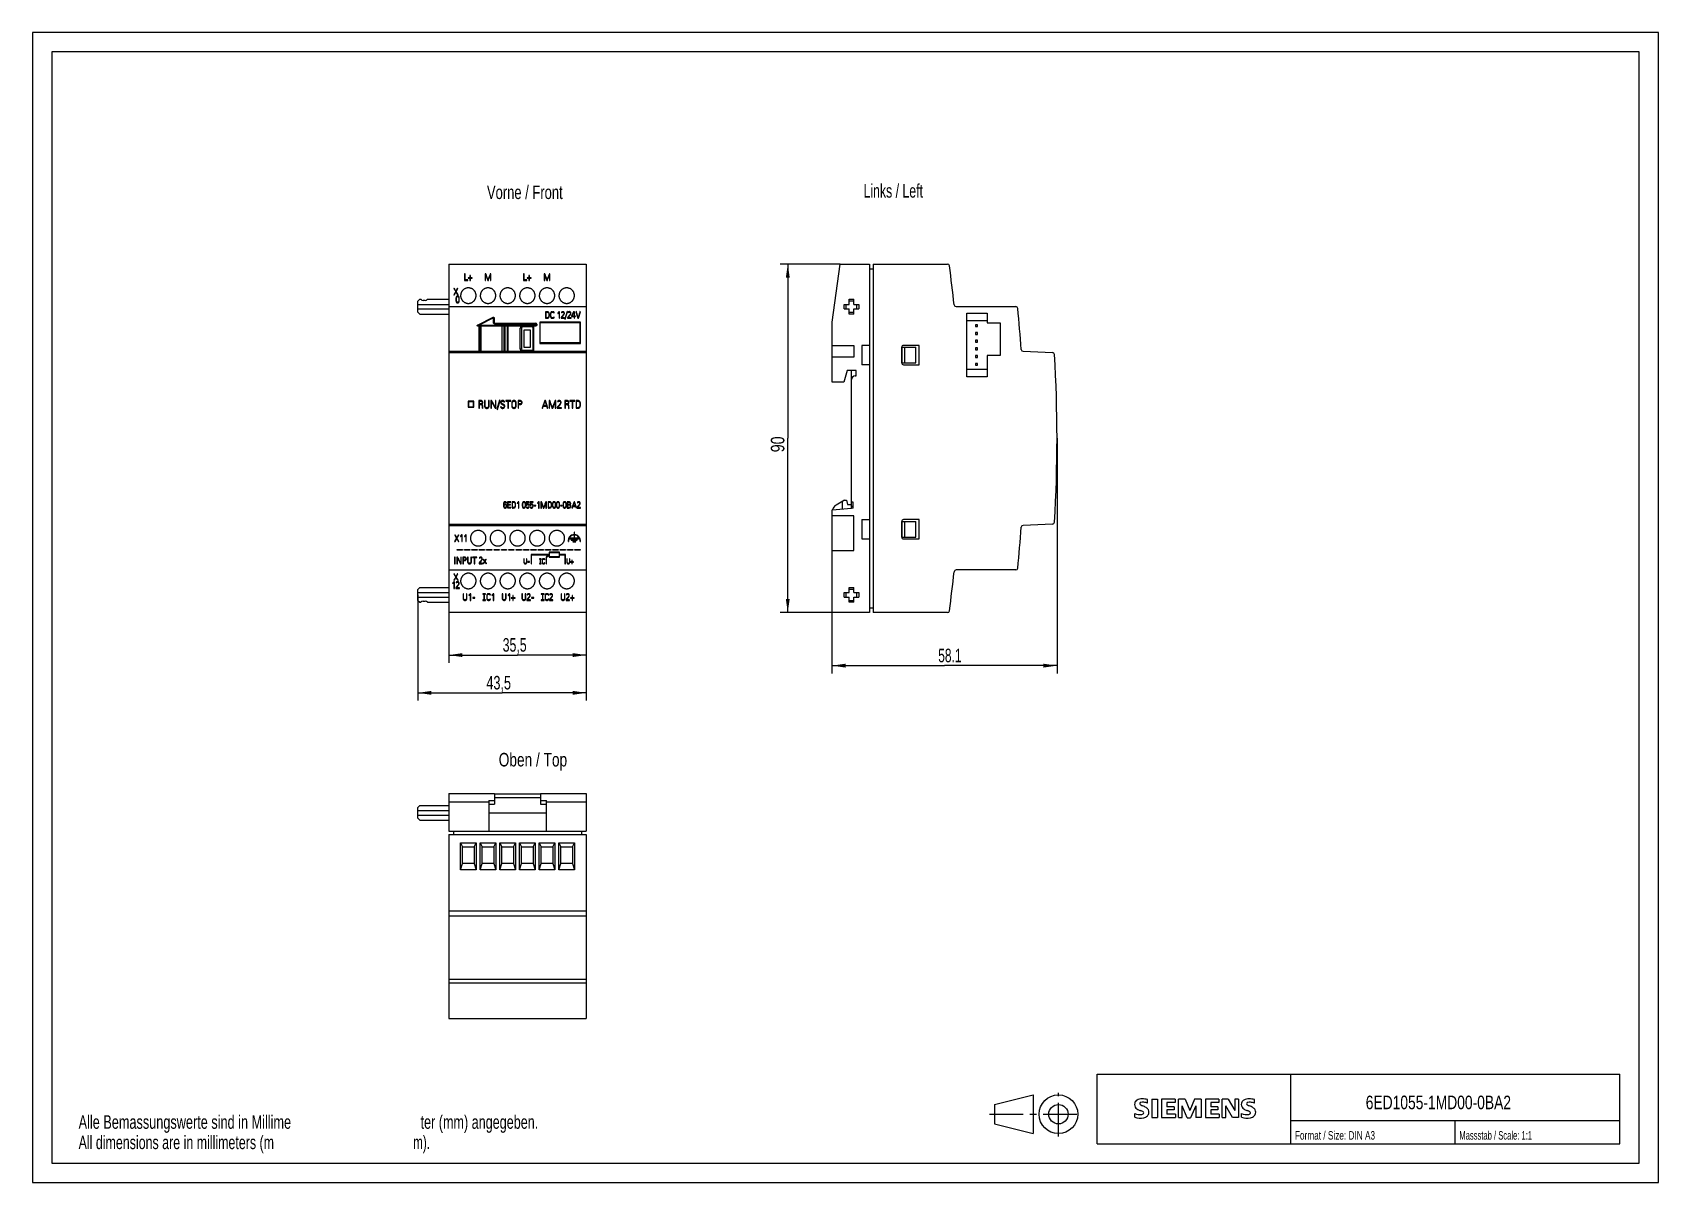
# Model space of a CAD drawing. Extents: x 0 to 420, y 0 to 297.
import ezdxf

# ---------------------------------------------------------------- set-up
doc = ezdxf.new("R2010")
doc.units = 0
doc.header["$LTSCALE"] = 23.1
doc.linetypes.add('CENTER', pattern=[0.6, 0.375, -0.075, 0.075, -0.075])
for name, color, linetype in [('10000_FRONT', 7, 'CONTINUOUS'), ('10100_DIM_FRONT', 7, 'CONTINUOUS'), ('10300_FRONT_GERMAN_ENGLISH', 7, 'CONTINUOUS'), ('10500_FRONT_LABELING', 7, 'CONTINUOUS'), ('11000_LEFT', 7, 'CONTINUOUS'), ('11100_DIM_LEFT', 7, 'CONTINUOUS'), ('11300_LEFT_GERMAN_ENGLISH', 7, 'CONTINUOUS'), ('13000_TOP', 7, 'CONTINUOUS'), ('13300_TOP_GERMAN_ENGLISH', 7, 'CONTINUOUS'), ('90000_FRAME', 7, 'CONTINUOUS'), ('91000_TIP', 7, 'CONTINUOUS')]:
    doc.layers.add(name, color=color, linetype=linetype)
doc.styles.get("Standard").update_dxf_attribs({"font": 'txt', "width": 0.8})
doc.dimstyles.new('DIMSTYLE_1', dxfattribs={"dimtxt": 3.5, "dimasz": 3.5, "dimexe": 0.18, "dimexo": 0.0625, "dimgap": 0.09, "dimtad": 1, "dimtxsty": 'STANDARD', "dimcen": 0.09, "dimazin": 3, "dimtp": 0.05, "dimtm": 0.05, "dimtfac": 1, "dimtofl": 0, "dimtmove": 0, "dimatfit": 3, "dimtolj": 1})
doc.dimstyles.new('DIMSTYLE_2', dxfattribs={"dimtxt": 3.5, "dimasz": 3.5, "dimexe": 0.18, "dimexo": 0.0625, "dimgap": 0.09, "dimtad": 1, "dimdec": 1, "dimtxsty": 'STANDARD', "dimcen": 0.09, "dimazin": 3, "dimtp": 0.1, "dimtm": 0.1, "dimtfac": 1, "dimtdec": 1, "dimtofl": 0, "dimtmove": 0, "dimatfit": 3, "dimtolj": 1})

msp = doc.modelspace()

# ---------------------------------------------------------------- texts
at = {"layer": '10300_FRONT_GERMAN_ENGLISH', "linetype": 'CONTINUOUS', "width": 0.716117}
msp.add_text('Vorne / Front', height=3.5, dxfattribs=at).set_placement((117.382, 253.989))
at = {"layer": '11300_LEFT_GERMAN_ENGLISH', "linetype": 'CONTINUOUS', "width": 0.678571}
msp.add_text('Links / Left', height=3.5, dxfattribs=at).set_placement((214.654, 254.352))
at = {"layer": '13300_TOP_GERMAN_ENGLISH', "color": 7, "linetype": 'CONTINUOUS', "width": 0.754762}
msp.add_text('Oben / Top', height=3.5, dxfattribs=at).set_placement((120.427, 107.447))
at = {"layer": '90000_FRAME', "color": 7, "linetype": 'CONTINUOUS'}
for s, height, width, p in [('6ED1055-1MD00-0BA2', 3.5, 0.763228, (344.382, 18.925)), ('Format / Size: DIN A3', 2.2, 0.723356, (326.092, 11.067)), ('Massstab / Scale: 1:1', 2.2, 0.668934, (368.545, 11.067))]:
    msp.add_text(s, height=height, dxfattribs=dict(at, width=width)).set_placement(p)
at = {"layer": '91000_TIP', "color": 7, "linetype": 'CONTINUOUS'}
for s, width, p in [('Alle Bemassungswerte sind in Millime', 0.701058, (11.906, 13.865)), ('ter (mm) angegeben.', 0.695489, (100.24, 13.865)), ('All dimensions are in millimeters (m', 0.685847, (11.904, 8.615)), ('m).', 0.642857, (98.321, 8.615))]:
    msp.add_text(s, height=3.5, dxfattribs=dict(at, width=width)).set_placement(p)

# ---------------------------------------------------------------- blocks, each defined once
blk = doc.blocks.new('*D0')
at = {"layer": '10100_DIM_FRONT', "linetype": 'CONTINUOUS'}
for p, q in [((107.530749, 192.195968), (107.530749, 134.211085)), ((143.030749, 192.195968), (143.030749, 134.211085)), ((107.530749, 136.211085), (125.280749, 136.211085)), ((143.030749, 136.211085), (125.280749, 136.211085))]:
    blk.add_line(p, q, dxfattribs=at)
for points in [[(111.030749, 136.711085), (107.530749, 136.211085), (111.030749, 135.711085)], [(139.530749, 135.711085), (143.030749, 136.211085), (139.530749, 136.711085)]]:
    blk.add_solid(points, dxfattribs=at)
at = {"layer": '10100_DIM_FRONT', "linetype": 'CONTINUOUS', "width": 0.678571}
blk.add_text('35,5', height=3.5, dxfattribs=at).set_placement((121.450091, 137.086085))
blk = doc.blocks.new('*D1')
at = {"layer": '10100_DIM_FRONT', "linetype": 'CONTINUOUS'}
for p, q in [((143.030749, 192.195968), (143.030749, 124.458443)), ((99.530757, 151.746968), (99.530757, 124.458443)), ((99.530757, 126.458443), (121.280753, 126.458443)), ((143.030749, 126.458443), (121.280753, 126.458443))]:
    blk.add_line(p, q, dxfattribs=at)
for points in [[(103.030757, 126.958443), (99.530757, 126.458443), (103.030757, 125.958443)], [(139.530749, 125.958443), (143.030749, 126.458443), (139.530749, 126.958443)]]:
    blk.add_solid(points, dxfattribs=at)
at = {"layer": '10100_DIM_FRONT', "linetype": 'CONTINUOUS', "width": 0.696429}
blk.add_text('43,5', height=3.5, dxfattribs=at).set_placement((117.247464, 127.333443))
blk = doc.blocks.new('*D2')
at = {"layer": '11100_DIM_LEFT', "linetype": 'CONTINUOUS'}
for p, q in [((208.62, 237.2), (193.09, 237.2)), ((195.09, 237.2), (195.09, 192.2)), ((195.09, 147.2), (195.09, 192.2)), ((206.51, 147.2), (193.09, 147.2))]:
    blk.add_line(p, q, dxfattribs=at)
for points in [[(195.59, 233.7), (195.09, 237.2), (194.59, 233.7)], [(194.59, 150.7), (195.09, 147.2), (195.59, 150.7)]]:
    blk.add_solid(points, dxfattribs=at)
at = {"layer": '11100_DIM_LEFT', "linetype": 'CONTINUOUS', "width": 0.785714}
blk.add_text('90', height=3.5, rotation=90, dxfattribs=at).set_placement((194.21, 188.59))
blk = doc.blocks.new('*D3')
at = {"layer": '11100_DIM_LEFT', "linetype": 'CONTINUOUS'}
for p, q in [((264.64, 192.2), (264.64, 131.48)), ((206.51, 155.2), (206.51, 131.48)), ((206.51, 133.48), (235.58, 133.48)), ((264.64, 133.48), (235.58, 133.48))]:
    blk.add_line(p, q, dxfattribs=at)
for points in [[(210.01, 133.98), (206.51, 133.48), (210.01, 132.98)], [(261.14, 132.98), (264.64, 133.48), (261.14, 133.98)]]:
    blk.add_solid(points, dxfattribs=at)
at = {"layer": '11100_DIM_LEFT', "linetype": 'CONTINUOUS', "width": 0.660714}
blk.add_text('58.1', height=3.5, dxfattribs=at).set_placement((233.95, 134.36))

# ---------------------------------------------------------------- dimensions: what is measured, and where the dimension line sits
at = {"layer": '10100_DIM_FRONT', "linetype": 'CONTINUOUS'}
for base, p1, text, picture, middle in [((143.031, 126.458), (99.531, 151.747), '43,5', '*D1', (122.122, 129.083)), ((143.031, 136.211), (107.531, 192.196), '35,5', '*D0', (126.2, 138.836))]:
    dim = msp.add_linear_dim(base=base, p1=p1, p2=(143.031, 192.196), text=text, dimstyle='DIMSTYLE_1', dxfattribs=at)
    dim.commit()
    dim.dimension.update_dxf_attribs({"geometry": picture, "text_midpoint": middle, "dimtype": 160})
at = {"layer": '11100_DIM_LEFT', "linetype": 'CONTINUOUS'}
dim = msp.add_linear_dim(base=(195.089, 147.197), p1=(208.623, 237.197), p2=(206.515, 147.197), angle=270, dimstyle='DIMSTYLE_2', dxfattribs=at)
dim.commit()
dim.dimension.update_dxf_attribs({"geometry": '*D2', "text_midpoint": (192.464, 191.335), "dimtype": 160})
dim = msp.add_linear_dim(base=(264.637, 133.484), p1=(206.515, 155.197), p2=(264.637, 192.197), dimstyle='DIMSTYLE_2', dxfattribs=at)
dim.commit()
dim.dimension.update_dxf_attribs({"geometry": '*D3', "text_midpoint": (238.575, 136.109), "dimtype": 160})

# ---------------------------------------------------------------- linework, layer by layer
at = {"layer": '10000_FRONT', "color": 7, "linetype": 'CONTINUOUS'}
for p, q in [((107.531, 237.197), (107.531, 147.197)), ((107.531, 237.197), (143.031, 237.197)), ((143.031, 237.197), (143.031, 147.197)), ((100.031, 228.097), (99.531, 227.597)), ((99.531, 224.797), (99.531, 227.597)), ((100.031, 228.097), (100.306, 228.097)), ((101.431, 227.797), (100.931, 227.797)), ((102.055, 228.097), (107.531, 228.097)), ((99.531, 226.797), (107.531, 226.797)), ((99.531, 225.597), (107.531, 225.597)), ((99.531, 224.797), (100.031, 224.297)), ((100.031, 224.297), (107.531, 224.297)), ((107.531, 226.197), (143.031, 226.197)), ((114.951, 221.386), (118.99, 223.448)), ((119.081, 223.27), (115.412, 221.397)), ((118.99, 223.448), (119.081, 223.27)), ((119.081, 222.097), (119.081, 223.27)), ((119.281, 223.27), (119.081, 223.27)), ((119.281, 223.27), (119.281, 222.097)), ((130.031, 221.197), (114.996, 221.197)), ((115.281, 221.197), (115.281, 214.697)), ((115.381, 221.197), (115.381, 214.697)), ((115.412, 221.397), (130.231, 221.397)), ((115.746, 221.197), (115.746, 214.697)), ((115.762, 221.197), (115.762, 214.697)), ((119.281, 222.097), (119.081, 222.097)), ((119.481, 221.897), (119.481, 221.697)), ((119.481, 221.897), (130.031, 221.897)), ((119.481, 221.697), (130.231, 221.697)), ((121.29, 214.697), (121.29, 221.197)), ((121.781, 221.197), (121.781, 214.697)), ((121.981, 221.197), (121.981, 214.697)), ((122.581, 221.197), (122.581, 214.697)), ((122.781, 221.197), (122.781, 214.697)), ((125.981, 215.247), (125.981, 220.647)), ((126.281, 220.647), (125.981, 220.647)), ((126.281, 220.647), (126.281, 215.247)), ((126.461, 220.922), (126.341, 221.197)), ((126.581, 220.947), (126.581, 221.197)), ((128.981, 220.947), (126.581, 220.947)), ((127.018, 215.684), (127.018, 220.21)), ((127.018, 220.21), (128.544, 220.21)), ((128.544, 220.21), (128.544, 215.684)), ((128.981, 220.947), (128.981, 221.197)), ((129.101, 220.922), (129.221, 221.197)), ((129.256, 220.767), (129.531, 220.887)), ((129.281, 215.247), (129.281, 220.647)), ((129.531, 220.647), (129.281, 220.647)), ((129.531, 214.697), (129.531, 221.197)), ((130.031, 221.197), (130.031, 221.897)), ((130.231, 221.697), (130.231, 221.397)), ((131.031, 222.197), (131.031, 216.697)), ((141.531, 222.197), (131.031, 222.197)), ((131.151, 216.817), (131.151, 222.077)), ((131.151, 222.077), (141.411, 222.077)), ((141.411, 222.077), (141.411, 216.817)), ((141.531, 216.697), (141.531, 222.197)), ((107.531, 214.677), (143.031, 214.677)), ((107.531, 214.344), (143.031, 214.344)), ((115.281, 214.697), (129.531, 214.697)), ((126.281, 215.247), (125.981, 215.247)), ((126.461, 214.972), (126.341, 214.697)), ((126.581, 214.947), (126.581, 214.697)), ((126.581, 214.947), (128.981, 214.947)), ((128.544, 215.684), (127.018, 215.684)), ((128.981, 214.947), (128.981, 214.697)), ((129.101, 214.972), (129.221, 214.697)), ((129.256, 215.127), (129.531, 215.007)), ((129.281, 215.247), (129.531, 215.247)), ((131.031, 216.697), (141.531, 216.697)), ((141.411, 216.817), (131.151, 216.817)), ((112.531, 201.755), (112.531, 200.254)), ((114.031, 201.755), (112.531, 201.755)), ((112.631, 201.655), (112.631, 200.354)), ((113.931, 201.655), (112.631, 201.655)), ((113.931, 200.354), (113.931, 201.655)), ((114.031, 200.254), (114.031, 201.755)), ((112.531, 200.254), (114.031, 200.254)), ((112.631, 200.354), (113.931, 200.354)), ((107.531, 170.05), (143.031, 170.05)), ((107.531, 169.716), (143.031, 169.716)), ((138.34, 165.577), (138.44, 165.577)), ((138.835, 166.377), (138.835, 166.277)), ((139.885, 166.377), (138.835, 166.377)), ((138.835, 166.277), (141.035, 166.277)), ((139.175, 165.977), (139.175, 165.877)), ((140.695, 165.977), (139.175, 165.977)), ((139.175, 165.877), (140.695, 165.877)), ((139.535, 165.577), (139.535, 165.477)), ((140.335, 165.577), (139.535, 165.577)), ((139.535, 165.477), (140.335, 165.477)), ((139.885, 167.977), (139.885, 167.296)), ((139.985, 167.977), (139.885, 167.977)), ((139.885, 167.196), (139.885, 166.377)), ((139.985, 167.296), (139.985, 167.977)), ((139.985, 166.377), (139.985, 167.196)), ((141.035, 166.377), (139.985, 166.377)), ((140.335, 165.477), (140.335, 165.577)), ((140.695, 165.877), (140.695, 165.977)), ((141.035, 166.277), (141.035, 166.377)), ((141.43, 165.577), (141.531, 165.577)), ((109.702, 163.315), (109.702, 163.475)), ((109.702, 163.475), (111.06, 163.475)), ((111.06, 163.315), (109.702, 163.315)), ((111.06, 163.475), (111.06, 163.315)), ((111.603, 163.315), (111.603, 163.475)), ((111.603, 163.475), (112.961, 163.475)), ((112.961, 163.315), (111.603, 163.315)), ((112.961, 163.475), (112.961, 163.315)), ((113.503, 163.315), (113.503, 163.475)), ((113.503, 163.475), (114.862, 163.475)), ((114.862, 163.315), (113.503, 163.315)), ((114.862, 163.475), (114.862, 163.315)), ((115.404, 163.315), (115.404, 163.475)), ((115.404, 163.475), (116.763, 163.475)), ((116.763, 163.315), (115.404, 163.315)), ((116.763, 163.475), (116.763, 163.315)), ((117.305, 163.315), (117.305, 163.475)), ((117.305, 163.475), (118.663, 163.475)), ((118.663, 163.315), (117.305, 163.315)), ((118.663, 163.475), (118.663, 163.315)), ((119.206, 163.315), (119.206, 163.475)), ((119.206, 163.475), (120.564, 163.475)), ((120.564, 163.315), (119.206, 163.315)), ((120.564, 163.475), (120.564, 163.315)), ((121.106, 163.315), (121.106, 163.475)), ((121.106, 163.475), (122.465, 163.475)), ((122.465, 163.315), (121.106, 163.315)), ((122.465, 163.475), (122.465, 163.315)), ((123.007, 163.315), (123.007, 163.475)), ((123.007, 163.475), (124.366, 163.475)), ((124.366, 163.315), (123.007, 163.315)), ((124.366, 163.475), (124.366, 163.315)), ((124.908, 163.315), (124.908, 163.475)), ((124.908, 163.475), (126.266, 163.475)), ((126.266, 163.315), (124.908, 163.315)), ((126.266, 163.475), (126.266, 163.315)), ((126.809, 163.315), (126.809, 163.475)), ((126.809, 163.475), (128.167, 163.475)), ((128.167, 163.315), (126.809, 163.315)), ((128.167, 163.475), (128.167, 163.315)), ((128.709, 163.315), (128.709, 163.475)), ((128.709, 163.475), (130.068, 163.475)), ((130.068, 163.315), (128.709, 163.315)), ((128.831, 162.197), (128.831, 159.797)), ((133.431, 162.197), (128.831, 162.197)), ((128.831, 159.797), (128.931, 159.797)), ((128.931, 159.797), (128.931, 162.097)), ((128.931, 162.097), (133.353, 162.097)), ((130.068, 163.475), (130.068, 163.315)), ((130.61, 163.315), (130.61, 163.475)), ((130.61, 163.475), (131.968, 163.475)), ((131.968, 163.315), (130.61, 163.315)), ((131.968, 163.475), (131.968, 163.315)), ((132.511, 163.315), (132.511, 163.475)), ((132.511, 163.475), (133.869, 163.475)), ((133.869, 163.315), (132.511, 163.315)), ((133.353, 162.097), (132.681, 161.533)), ((132.681, 161.533), (132.681, 159.797)), ((132.681, 159.797), (132.781, 159.797)), ((132.781, 161.486), (133.431, 162.032)), ((132.781, 159.797), (132.781, 161.486)), ((133.431, 162.797), (133.431, 162.197)), ((136.131, 162.797), (133.431, 162.797)), ((133.431, 162.032), (133.431, 161.497)), ((133.431, 161.497), (136.131, 161.497)), ((133.531, 161.597), (133.531, 162.697)), ((133.531, 162.697), (136.031, 162.697)), ((136.031, 161.597), (133.531, 161.597)), ((133.869, 163.475), (133.869, 163.315)), ((134.411, 163.315), (134.411, 163.475)), ((134.411, 163.475), (135.77, 163.475)), ((135.77, 163.315), (134.411, 163.315)), ((135.77, 163.475), (135.77, 163.315)), ((136.031, 162.697), (136.031, 161.597)), ((136.131, 162.197), (136.131, 162.797)), ((137.631, 162.197), (136.131, 162.197)), ((136.131, 161.497), (136.131, 162.097)), ((136.131, 162.097), (137.531, 162.097)), ((136.312, 163.315), (136.312, 163.475)), ((136.312, 163.475), (137.671, 163.475)), ((137.671, 163.315), (136.312, 163.315)), ((137.531, 162.097), (137.531, 159.797)), ((137.531, 159.797), (137.631, 159.797)), ((137.631, 159.797), (137.631, 162.197)), ((137.671, 163.475), (137.671, 163.315)), ((138.213, 163.315), (138.213, 163.475)), ((138.213, 163.475), (139.571, 163.475)), ((139.571, 163.315), (138.213, 163.315)), ((139.571, 163.475), (139.571, 163.315)), ((140.114, 163.315), (140.114, 163.475)), ((140.114, 163.475), (141.472, 163.475)), ((141.472, 163.315), (140.114, 163.315)), ((141.472, 163.475), (141.472, 163.315)), ((107.531, 158.197), (143.031, 158.197)), ((100.031, 153.647), (99.531, 153.147)), ((99.531, 150.347), (99.531, 153.147)), ((99.531, 152.347), (107.531, 152.347)), ((100.031, 153.647), (107.531, 153.647)), ((99.531, 151.147), (107.531, 151.147)), ((99.531, 150.347), (100.031, 149.847)), ((100.031, 149.847), (100.306, 149.847)), ((100.931, 150.147), (101.431, 150.147)), ((102.055, 149.847), (107.531, 149.847)), ((143.031, 147.197), (107.531, 147.197))]:
    msp.add_line(p, q, dxfattribs=at)
for centre, radius, start, end in [((100.931, 228.597), 0.8, 218.68219, 270), ((101.431, 228.597), 0.8, 270, 321.31781), ((126.581, 220.647), 0.6, 113.55646, 180), ((126.581, 220.647), 0.3, 90, 180), ((128.981, 220.647), 0.3, 0, 90), ((128.981, 220.647), 0.6, 23.55646, 66.44354), ((130.031, 221.697), 0.2, 0, 90), ((126.581, 215.247), 0.6, 180, 246.44354), ((126.581, 215.247), 0.3, 180, 270), ((128.981, 215.247), 0.3, 270, 360), ((128.981, 215.247), 0.6, 293.55646, 336.44354), ((139.935, 165.697), 1.6, 91.79079, 184.30122), ((139.935, 165.697), 1.5, 91.91021, 184.58857), ((139.935, 165.697), 1.6, 355.69878, 88.20922), ((139.935, 165.697), 1.5, 355.41143, 88.08979), ((100.931, 149.347), 0.8, 90, 141.31781), ((101.431, 149.347), 0.8, 38.68219, 90)]:
    msp.add_arc(centre, radius, start, end, dxfattribs=at)
for points, knots in [([(114.581, 229.047), (114.581, 229.113), (114.577, 229.178), (114.565, 229.308), (114.555, 229.372), (114.53, 229.499), (114.514, 229.562), (114.486, 229.656), (114.476, 229.688), (114.454, 229.75), (114.442, 229.78), (114.404, 229.871), (114.349, 229.989), (114.282, 230.1), (114.228, 230.182), (114.209, 230.208), (114.17, 230.261), (114.15, 230.287), (114.088, 230.364), (114.044, 230.412), (113.905, 230.551), (113.805, 230.634), (113.682, 230.716), (113.668, 230.725), (113.641, 230.743), (113.626, 230.752), (113.584, 230.777), (113.555, 230.794), (113.469, 230.84), (113.41, 230.868), (113.289, 230.918), (113.228, 230.941), (113.134, 230.969), (113.102, 230.978), (113.038, 230.994), (113.006, 231.002), (112.909, 231.021), (112.779, 231.04), (112.648, 231.047), (112.517, 231.047), (112.452, 231.044), (112.353, 231.034), (112.32, 231.03), (112.255, 231.021), (112.093, 230.992), (111.937, 230.945), (111.785, 230.882), (111.755, 230.869), (111.71, 230.848), (111.695, 230.84), (111.666, 230.825), (111.593, 230.787), (111.522, 230.745), (111.36, 230.636), (111.259, 230.554), (111.142, 230.437), (111.119, 230.413), (111.075, 230.364), (111.054, 230.339), (110.992, 230.264), (110.953, 230.211), (110.881, 230.103), (110.848, 230.047), (110.801, 229.961), (110.787, 229.931), (110.758, 229.872), (110.745, 229.842), (110.708, 229.751), (110.664, 229.628), (110.632, 229.502), (110.613, 229.406), (110.607, 229.374), (110.598, 229.309), (110.594, 229.277), (110.584, 229.179), (110.581, 229.113), (110.581, 229.047)], [0, 0, 0, 0, 0.03125, 0.03125, 0.0625, 0.0625, 0.09375, 0.09375, 0.109375, 0.109375, 0.125, 0.125, 0.15625, 0.1875, 0.1875, 0.203125, 0.203125, 0.21875, 0.21875, 0.25, 0.25, 0.3125, 0.3125, 0.3203125, 0.3203125, 0.328125, 0.328125, 0.34375, 0.34375, 0.375, 0.375, 0.40625, 0.40625, 0.421875, 0.421875, 0.4375, 0.4375, 0.46875, 0.5, 0.5, 0.53125, 0.53125, 0.546875, 0.546875, 0.5625, 0.625, 0.625, 0.640625, 0.640625, 0.6484375, 0.6484375, 0.65625, 0.6875, 0.6875, 0.75, 0.75, 0.765625, 0.765625, 0.78125, 0.78125, 0.8125, 0.8125, 0.84375, 0.84375, 0.859375, 0.859375, 0.875, 0.875, 0.90625, 0.9375, 0.9375, 0.953125, 0.953125, 0.96875, 0.96875, 1, 1, 1, 1]), ([(119.661, 229.047), (119.661, 229.113), (119.657, 229.178), (119.645, 229.308), (119.635, 229.372), (119.61, 229.499), (119.594, 229.562), (119.566, 229.656), (119.556, 229.688), (119.534, 229.75), (119.522, 229.78), (119.484, 229.871), (119.429, 229.989), (119.362, 230.1), (119.308, 230.182), (119.289, 230.208), (119.25, 230.261), (119.23, 230.287), (119.168, 230.364), (119.124, 230.412), (118.985, 230.551), (118.885, 230.634), (118.762, 230.716), (118.748, 230.725), (118.721, 230.743), (118.706, 230.752), (118.664, 230.777), (118.635, 230.794), (118.549, 230.84), (118.49, 230.868), (118.369, 230.918), (118.308, 230.941), (118.214, 230.969), (118.182, 230.978), (118.118, 230.994), (118.086, 231.002), (117.989, 231.021), (117.859, 231.04), (117.728, 231.047), (117.597, 231.047), (117.532, 231.044), (117.433, 231.034), (117.4, 231.03), (117.335, 231.021), (117.173, 230.992), (117.017, 230.945), (116.865, 230.882), (116.835, 230.869), (116.79, 230.848), (116.775, 230.84), (116.746, 230.825), (116.673, 230.787), (116.602, 230.745), (116.44, 230.636), (116.339, 230.554), (116.222, 230.437), (116.199, 230.413), (116.155, 230.364), (116.134, 230.339), (116.072, 230.264), (116.033, 230.211), (115.961, 230.103), (115.928, 230.047), (115.881, 229.961), (115.867, 229.931), (115.838, 229.872), (115.825, 229.842), (115.788, 229.751), (115.744, 229.628), (115.712, 229.502), (115.693, 229.406), (115.687, 229.374), (115.678, 229.309), (115.674, 229.277), (115.664, 229.179), (115.661, 229.113), (115.661, 229.047)], [0, 0, 0, 0, 0.03125, 0.03125, 0.0625, 0.0625, 0.09375, 0.09375, 0.109375, 0.109375, 0.125, 0.125, 0.15625, 0.1875, 0.1875, 0.203125, 0.203125, 0.21875, 0.21875, 0.25, 0.25, 0.3125, 0.3125, 0.3203125, 0.3203125, 0.328125, 0.328125, 0.34375, 0.34375, 0.375, 0.375, 0.40625, 0.40625, 0.421875, 0.421875, 0.4375, 0.4375, 0.46875, 0.5, 0.5, 0.53125, 0.53125, 0.546875, 0.546875, 0.5625, 0.625, 0.625, 0.640625, 0.640625, 0.6484375, 0.6484375, 0.65625, 0.6875, 0.6875, 0.75, 0.75, 0.765625, 0.765625, 0.78125, 0.78125, 0.8125, 0.8125, 0.84375, 0.84375, 0.859375, 0.859375, 0.875, 0.875, 0.90625, 0.9375, 0.9375, 0.953125, 0.953125, 0.96875, 0.96875, 1, 1, 1, 1]), ([(124.741, 229.047), (124.741, 229.113), (124.737, 229.178), (124.725, 229.308), (124.715, 229.372), (124.69, 229.499), (124.674, 229.562), (124.646, 229.656), (124.636, 229.688), (124.614, 229.75), (124.602, 229.78), (124.564, 229.871), (124.509, 229.989), (124.442, 230.1), (124.388, 230.182), (124.369, 230.208), (124.33, 230.261), (124.31, 230.287), (124.248, 230.364), (124.204, 230.412), (124.065, 230.551), (123.965, 230.634), (123.842, 230.716), (123.828, 230.725), (123.801, 230.743), (123.786, 230.752), (123.744, 230.777), (123.715, 230.794), (123.629, 230.84), (123.57, 230.868), (123.449, 230.918), (123.388, 230.941), (123.294, 230.969), (123.262, 230.978), (123.198, 230.994), (123.166, 231.002), (123.069, 231.021), (122.939, 231.04), (122.808, 231.047), (122.677, 231.047), (122.612, 231.044), (122.513, 231.034), (122.48, 231.03), (122.415, 231.021), (122.253, 230.992), (122.097, 230.945), (121.945, 230.882), (121.915, 230.869), (121.87, 230.848), (121.855, 230.84), (121.826, 230.825), (121.753, 230.787), (121.682, 230.745), (121.52, 230.636), (121.419, 230.554), (121.302, 230.437), (121.279, 230.413), (121.235, 230.364), (121.214, 230.339), (121.152, 230.264), (121.113, 230.211), (121.041, 230.103), (121.008, 230.047), (120.961, 229.961), (120.947, 229.931), (120.918, 229.872), (120.905, 229.842), (120.868, 229.751), (120.824, 229.628), (120.792, 229.502), (120.773, 229.406), (120.767, 229.374), (120.758, 229.309), (120.754, 229.277), (120.744, 229.179), (120.741, 229.113), (120.741, 229.047)], [0, 0, 0, 0, 0.03125, 0.03125, 0.0625, 0.0625, 0.09375, 0.09375, 0.109375, 0.109375, 0.125, 0.125, 0.15625, 0.1875, 0.1875, 0.203125, 0.203125, 0.21875, 0.21875, 0.25, 0.25, 0.3125, 0.3125, 0.3203125, 0.3203125, 0.328125, 0.328125, 0.34375, 0.34375, 0.375, 0.375, 0.40625, 0.40625, 0.421875, 0.421875, 0.4375, 0.4375, 0.46875, 0.5, 0.5, 0.53125, 0.53125, 0.546875, 0.546875, 0.5625, 0.625, 0.625, 0.640625, 0.640625, 0.6484375, 0.6484375, 0.65625, 0.6875, 0.6875, 0.75, 0.75, 0.765625, 0.765625, 0.78125, 0.78125, 0.8125, 0.8125, 0.84375, 0.84375, 0.859375, 0.859375, 0.875, 0.875, 0.90625, 0.9375, 0.9375, 0.953125, 0.953125, 0.96875, 0.96875, 1, 1, 1, 1]), ([(129.821, 229.047), (129.821, 229.113), (129.817, 229.178), (129.805, 229.308), (129.795, 229.372), (129.77, 229.499), (129.754, 229.562), (129.726, 229.656), (129.716, 229.688), (129.694, 229.75), (129.682, 229.78), (129.644, 229.871), (129.589, 229.989), (129.522, 230.1), (129.468, 230.182), (129.449, 230.208), (129.41, 230.261), (129.39, 230.287), (129.328, 230.364), (129.284, 230.412), (129.145, 230.551), (129.045, 230.634), (128.922, 230.716), (128.908, 230.725), (128.881, 230.743), (128.866, 230.752), (128.824, 230.777), (128.795, 230.794), (128.709, 230.84), (128.65, 230.868), (128.529, 230.918), (128.468, 230.941), (128.374, 230.969), (128.342, 230.978), (128.278, 230.994), (128.246, 231.002), (128.149, 231.021), (128.019, 231.04), (127.888, 231.047), (127.757, 231.047), (127.692, 231.044), (127.593, 231.034), (127.56, 231.03), (127.495, 231.021), (127.333, 230.992), (127.177, 230.945), (127.025, 230.882), (126.995, 230.869), (126.95, 230.848), (126.935, 230.84), (126.906, 230.825), (126.833, 230.787), (126.762, 230.745), (126.6, 230.636), (126.499, 230.554), (126.382, 230.437), (126.359, 230.413), (126.315, 230.364), (126.294, 230.339), (126.232, 230.264), (126.193, 230.211), (126.121, 230.103), (126.088, 230.047), (126.041, 229.961), (126.027, 229.931), (125.998, 229.872), (125.985, 229.842), (125.948, 229.751), (125.904, 229.628), (125.872, 229.502), (125.853, 229.406), (125.847, 229.374), (125.838, 229.309), (125.834, 229.277), (125.824, 229.179), (125.821, 229.113), (125.821, 229.047)], [0, 0, 0, 0, 0.03125, 0.03125, 0.0625, 0.0625, 0.09375, 0.09375, 0.109375, 0.109375, 0.125, 0.125, 0.15625, 0.1875, 0.1875, 0.203125, 0.203125, 0.21875, 0.21875, 0.25, 0.25, 0.3125, 0.3125, 0.3203125, 0.3203125, 0.328125, 0.328125, 0.34375, 0.34375, 0.375, 0.375, 0.40625, 0.40625, 0.421875, 0.421875, 0.4375, 0.4375, 0.46875, 0.5, 0.5, 0.53125, 0.53125, 0.546875, 0.546875, 0.5625, 0.625, 0.625, 0.640625, 0.640625, 0.6484375, 0.6484375, 0.65625, 0.6875, 0.6875, 0.75, 0.75, 0.765625, 0.765625, 0.78125, 0.78125, 0.8125, 0.8125, 0.84375, 0.84375, 0.859375, 0.859375, 0.875, 0.875, 0.90625, 0.9375, 0.9375, 0.953125, 0.953125, 0.96875, 0.96875, 1, 1, 1, 1]), ([(134.901, 229.047), (134.901, 229.113), (134.897, 229.178), (134.885, 229.308), (134.875, 229.372), (134.85, 229.499), (134.834, 229.562), (134.806, 229.656), (134.796, 229.688), (134.774, 229.75), (134.762, 229.78), (134.724, 229.871), (134.669, 229.989), (134.602, 230.1), (134.548, 230.182), (134.529, 230.208), (134.49, 230.261), (134.47, 230.287), (134.408, 230.364), (134.364, 230.412), (134.225, 230.551), (134.125, 230.634), (134.002, 230.716), (133.988, 230.725), (133.961, 230.743), (133.946, 230.752), (133.904, 230.777), (133.875, 230.794), (133.789, 230.84), (133.73, 230.868), (133.609, 230.918), (133.548, 230.941), (133.454, 230.969), (133.422, 230.978), (133.358, 230.994), (133.326, 231.002), (133.229, 231.021), (133.099, 231.04), (132.968, 231.047), (132.837, 231.047), (132.772, 231.044), (132.673, 231.034), (132.64, 231.03), (132.575, 231.021), (132.413, 230.992), (132.257, 230.945), (132.105, 230.882), (132.075, 230.869), (132.03, 230.848), (132.015, 230.84), (131.986, 230.825), (131.913, 230.787), (131.842, 230.745), (131.68, 230.636), (131.579, 230.554), (131.462, 230.437), (131.439, 230.413), (131.395, 230.364), (131.374, 230.339), (131.312, 230.264), (131.273, 230.211), (131.201, 230.103), (131.168, 230.047), (131.121, 229.961), (131.107, 229.931), (131.078, 229.872), (131.065, 229.842), (131.028, 229.751), (130.984, 229.628), (130.952, 229.502), (130.933, 229.406), (130.927, 229.374), (130.918, 229.309), (130.914, 229.277), (130.904, 229.179), (130.901, 229.113), (130.901, 229.047)], [0, 0, 0, 0, 0.03125, 0.03125, 0.0625, 0.0625, 0.09375, 0.09375, 0.109375, 0.109375, 0.125, 0.125, 0.15625, 0.1875, 0.1875, 0.203125, 0.203125, 0.21875, 0.21875, 0.25, 0.25, 0.3125, 0.3125, 0.3203125, 0.3203125, 0.328125, 0.328125, 0.34375, 0.34375, 0.375, 0.375, 0.40625, 0.40625, 0.421875, 0.421875, 0.4375, 0.4375, 0.46875, 0.5, 0.5, 0.53125, 0.53125, 0.546875, 0.546875, 0.5625, 0.625, 0.625, 0.640625, 0.640625, 0.6484375, 0.6484375, 0.65625, 0.6875, 0.6875, 0.75, 0.75, 0.765625, 0.765625, 0.78125, 0.78125, 0.8125, 0.8125, 0.84375, 0.84375, 0.859375, 0.859375, 0.875, 0.875, 0.90625, 0.9375, 0.9375, 0.953125, 0.953125, 0.96875, 0.96875, 1, 1, 1, 1]), ([(139.981, 229.047), (139.981, 229.113), (139.977, 229.178), (139.965, 229.308), (139.955, 229.372), (139.93, 229.499), (139.914, 229.562), (139.886, 229.656), (139.876, 229.688), (139.854, 229.75), (139.842, 229.78), (139.804, 229.871), (139.749, 229.989), (139.682, 230.1), (139.628, 230.182), (139.609, 230.208), (139.57, 230.261), (139.55, 230.287), (139.488, 230.364), (139.444, 230.412), (139.305, 230.551), (139.205, 230.634), (139.082, 230.716), (139.068, 230.725), (139.041, 230.743), (139.026, 230.752), (138.984, 230.777), (138.955, 230.794), (138.869, 230.84), (138.81, 230.868), (138.689, 230.918), (138.628, 230.941), (138.534, 230.969), (138.502, 230.978), (138.438, 230.994), (138.406, 231.002), (138.309, 231.021), (138.179, 231.04), (138.048, 231.047), (137.917, 231.047), (137.852, 231.044), (137.753, 231.034), (137.72, 231.03), (137.655, 231.021), (137.493, 230.992), (137.337, 230.945), (137.185, 230.882), (137.155, 230.869), (137.11, 230.848), (137.095, 230.84), (137.066, 230.825), (136.993, 230.787), (136.922, 230.745), (136.76, 230.636), (136.659, 230.554), (136.542, 230.437), (136.519, 230.413), (136.475, 230.364), (136.454, 230.339), (136.392, 230.264), (136.353, 230.211), (136.281, 230.103), (136.248, 230.047), (136.201, 229.961), (136.187, 229.931), (136.158, 229.872), (136.145, 229.842), (136.108, 229.751), (136.064, 229.628), (136.032, 229.502), (136.013, 229.406), (136.007, 229.374), (135.998, 229.309), (135.994, 229.277), (135.984, 229.179), (135.981, 229.113), (135.981, 229.047)], [0, 0, 0, 0, 0.03125, 0.03125, 0.0625, 0.0625, 0.09375, 0.09375, 0.109375, 0.109375, 0.125, 0.125, 0.15625, 0.1875, 0.1875, 0.203125, 0.203125, 0.21875, 0.21875, 0.25, 0.25, 0.3125, 0.3125, 0.3203125, 0.3203125, 0.328125, 0.328125, 0.34375, 0.34375, 0.375, 0.375, 0.40625, 0.40625, 0.421875, 0.421875, 0.4375, 0.4375, 0.46875, 0.5, 0.5, 0.53125, 0.53125, 0.546875, 0.546875, 0.5625, 0.625, 0.625, 0.640625, 0.640625, 0.6484375, 0.6484375, 0.65625, 0.6875, 0.6875, 0.75, 0.75, 0.765625, 0.765625, 0.78125, 0.78125, 0.8125, 0.8125, 0.84375, 0.84375, 0.859375, 0.859375, 0.875, 0.875, 0.90625, 0.9375, 0.9375, 0.953125, 0.953125, 0.96875, 0.96875, 1, 1, 1, 1]), ([(110.581, 229.047), (110.581, 228.981), (110.584, 228.916), (110.597, 228.786), (110.606, 228.722), (110.631, 228.595), (110.647, 228.532), (110.676, 228.438), (110.686, 228.406), (110.708, 228.344), (110.72, 228.314), (110.757, 228.223), (110.813, 228.105), (110.879, 227.994), (110.934, 227.912), (110.952, 227.885), (110.991, 227.833), (111.011, 227.807), (111.074, 227.73), (111.118, 227.681), (111.256, 227.543), (111.357, 227.46), (111.48, 227.377), (111.493, 227.368), (111.521, 227.351), (111.535, 227.342), (111.578, 227.316), (111.606, 227.3), (111.693, 227.254), (111.752, 227.226), (111.873, 227.175), (111.934, 227.153), (112.028, 227.125), (112.06, 227.116), (112.124, 227.1), (112.156, 227.092), (112.253, 227.073), (112.383, 227.054), (112.513, 227.047), (112.644, 227.047), (112.71, 227.05), (112.808, 227.06), (112.841, 227.064), (112.907, 227.073), (112.939, 227.079), (113.035, 227.098), (113.099, 227.114), (113.224, 227.152), (113.285, 227.174), (113.376, 227.212), (113.406, 227.225), (113.451, 227.246), (113.466, 227.254), (113.496, 227.268), (113.569, 227.306), (113.639, 227.349), (113.802, 227.457), (113.903, 227.54), (114.019, 227.657), (114.042, 227.681), (114.086, 227.73), (114.107, 227.754), (114.169, 227.83), (114.208, 227.883), (114.28, 227.991), (114.314, 228.047), (114.36, 228.133), (114.375, 228.163), (114.403, 228.222), (114.416, 228.252), (114.454, 228.343), (114.498, 228.466), (114.529, 228.592), (114.548, 228.688), (114.554, 228.72), (114.564, 228.785), (114.568, 228.817), (114.578, 228.915), (114.581, 228.981), (114.581, 229.047)], [0, 0, 0, 0, 0.03125, 0.03125, 0.0625, 0.0625, 0.09375, 0.09375, 0.109375, 0.109375, 0.125, 0.125, 0.15625, 0.1875, 0.1875, 0.203125, 0.203125, 0.21875, 0.21875, 0.25, 0.25, 0.3125, 0.3125, 0.3203125, 0.3203125, 0.328125, 0.328125, 0.34375, 0.34375, 0.375, 0.375, 0.40625, 0.40625, 0.421875, 0.421875, 0.4375, 0.4375, 0.46875, 0.5, 0.5, 0.53125, 0.53125, 0.546875, 0.546875, 0.5625, 0.5625, 0.59375, 0.59375, 0.625, 0.625, 0.640625, 0.640625, 0.6484375, 0.6484375, 0.65625, 0.6875, 0.6875, 0.75, 0.75, 0.765625, 0.765625, 0.78125, 0.78125, 0.8125, 0.8125, 0.84375, 0.84375, 0.859375, 0.859375, 0.875, 0.875, 0.90625, 0.9375, 0.9375, 0.953125, 0.953125, 0.96875, 0.96875, 1, 1, 1, 1]), ([(115.661, 229.047), (115.661, 228.981), (115.664, 228.916), (115.677, 228.786), (115.686, 228.722), (115.711, 228.595), (115.727, 228.532), (115.756, 228.438), (115.766, 228.406), (115.788, 228.344), (115.8, 228.314), (115.837, 228.223), (115.893, 228.105), (115.959, 227.994), (116.014, 227.912), (116.032, 227.885), (116.071, 227.833), (116.091, 227.807), (116.154, 227.73), (116.198, 227.681), (116.336, 227.543), (116.437, 227.46), (116.56, 227.377), (116.573, 227.368), (116.601, 227.351), (116.615, 227.342), (116.658, 227.316), (116.686, 227.3), (116.773, 227.254), (116.832, 227.226), (116.953, 227.175), (117.014, 227.153), (117.108, 227.125), (117.14, 227.116), (117.204, 227.1), (117.236, 227.092), (117.333, 227.073), (117.463, 227.054), (117.593, 227.047), (117.724, 227.047), (117.79, 227.05), (117.888, 227.06), (117.921, 227.064), (117.987, 227.073), (118.019, 227.079), (118.115, 227.098), (118.179, 227.114), (118.304, 227.152), (118.365, 227.174), (118.456, 227.212), (118.486, 227.225), (118.531, 227.246), (118.546, 227.254), (118.576, 227.268), (118.649, 227.306), (118.719, 227.349), (118.882, 227.457), (118.983, 227.54), (119.099, 227.657), (119.122, 227.681), (119.166, 227.73), (119.187, 227.754), (119.249, 227.83), (119.288, 227.883), (119.36, 227.991), (119.394, 228.047), (119.44, 228.133), (119.455, 228.163), (119.483, 228.222), (119.496, 228.252), (119.534, 228.343), (119.578, 228.466), (119.609, 228.592), (119.628, 228.688), (119.634, 228.72), (119.644, 228.785), (119.648, 228.817), (119.658, 228.915), (119.661, 228.981), (119.661, 229.047)], [0, 0, 0, 0, 0.03125, 0.03125, 0.0625, 0.0625, 0.09375, 0.09375, 0.109375, 0.109375, 0.125, 0.125, 0.15625, 0.1875, 0.1875, 0.203125, 0.203125, 0.21875, 0.21875, 0.25, 0.25, 0.3125, 0.3125, 0.3203125, 0.3203125, 0.328125, 0.328125, 0.34375, 0.34375, 0.375, 0.375, 0.40625, 0.40625, 0.421875, 0.421875, 0.4375, 0.4375, 0.46875, 0.5, 0.5, 0.53125, 0.53125, 0.546875, 0.546875, 0.5625, 0.5625, 0.59375, 0.59375, 0.625, 0.625, 0.640625, 0.640625, 0.6484375, 0.6484375, 0.65625, 0.6875, 0.6875, 0.75, 0.75, 0.765625, 0.765625, 0.78125, 0.78125, 0.8125, 0.8125, 0.84375, 0.84375, 0.859375, 0.859375, 0.875, 0.875, 0.90625, 0.9375, 0.9375, 0.953125, 0.953125, 0.96875, 0.96875, 1, 1, 1, 1]), ([(120.741, 229.047), (120.741, 228.981), (120.744, 228.916), (120.757, 228.786), (120.766, 228.722), (120.791, 228.595), (120.807, 228.532), (120.836, 228.438), (120.846, 228.406), (120.868, 228.344), (120.88, 228.314), (120.917, 228.223), (120.973, 228.105), (121.039, 227.994), (121.094, 227.912), (121.112, 227.885), (121.151, 227.833), (121.171, 227.807), (121.234, 227.73), (121.278, 227.681), (121.416, 227.543), (121.517, 227.46), (121.64, 227.377), (121.653, 227.368), (121.681, 227.351), (121.695, 227.342), (121.738, 227.316), (121.766, 227.3), (121.853, 227.254), (121.912, 227.226), (122.033, 227.175), (122.094, 227.153), (122.188, 227.125), (122.22, 227.116), (122.284, 227.1), (122.316, 227.092), (122.413, 227.073), (122.543, 227.054), (122.673, 227.047), (122.804, 227.047), (122.87, 227.05), (122.968, 227.06), (123.001, 227.064), (123.067, 227.073), (123.099, 227.079), (123.195, 227.098), (123.259, 227.114), (123.384, 227.152), (123.445, 227.174), (123.536, 227.212), (123.566, 227.225), (123.611, 227.246), (123.626, 227.254), (123.656, 227.268), (123.729, 227.306), (123.799, 227.349), (123.962, 227.457), (124.063, 227.54), (124.179, 227.657), (124.202, 227.681), (124.246, 227.73), (124.267, 227.754), (124.329, 227.83), (124.368, 227.883), (124.44, 227.991), (124.474, 228.047), (124.52, 228.133), (124.535, 228.163), (124.563, 228.222), (124.576, 228.252), (124.614, 228.343), (124.658, 228.466), (124.689, 228.592), (124.708, 228.688), (124.714, 228.72), (124.724, 228.785), (124.728, 228.817), (124.738, 228.915), (124.741, 228.981), (124.741, 229.047)], [0, 0, 0, 0, 0.03125, 0.03125, 0.0625, 0.0625, 0.09375, 0.09375, 0.109375, 0.109375, 0.125, 0.125, 0.15625, 0.1875, 0.1875, 0.203125, 0.203125, 0.21875, 0.21875, 0.25, 0.25, 0.3125, 0.3125, 0.3203125, 0.3203125, 0.328125, 0.328125, 0.34375, 0.34375, 0.375, 0.375, 0.40625, 0.40625, 0.421875, 0.421875, 0.4375, 0.4375, 0.46875, 0.5, 0.5, 0.53125, 0.53125, 0.546875, 0.546875, 0.5625, 0.5625, 0.59375, 0.59375, 0.625, 0.625, 0.640625, 0.640625, 0.6484375, 0.6484375, 0.65625, 0.6875, 0.6875, 0.75, 0.75, 0.765625, 0.765625, 0.78125, 0.78125, 0.8125, 0.8125, 0.84375, 0.84375, 0.859375, 0.859375, 0.875, 0.875, 0.90625, 0.9375, 0.9375, 0.953125, 0.953125, 0.96875, 0.96875, 1, 1, 1, 1]), ([(125.821, 229.047), (125.821, 228.981), (125.824, 228.916), (125.837, 228.786), (125.846, 228.722), (125.871, 228.595), (125.887, 228.532), (125.916, 228.438), (125.926, 228.406), (125.948, 228.344), (125.96, 228.314), (125.997, 228.223), (126.053, 228.105), (126.119, 227.994), (126.174, 227.912), (126.192, 227.885), (126.231, 227.833), (126.251, 227.807), (126.314, 227.73), (126.358, 227.681), (126.496, 227.543), (126.597, 227.46), (126.72, 227.377), (126.733, 227.368), (126.761, 227.351), (126.775, 227.342), (126.818, 227.316), (126.846, 227.3), (126.933, 227.254), (126.992, 227.226), (127.113, 227.175), (127.174, 227.153), (127.268, 227.125), (127.3, 227.116), (127.364, 227.1), (127.396, 227.092), (127.493, 227.073), (127.623, 227.054), (127.753, 227.047), (127.884, 227.047), (127.95, 227.05), (128.048, 227.06), (128.081, 227.064), (128.147, 227.073), (128.179, 227.079), (128.275, 227.098), (128.339, 227.114), (128.464, 227.152), (128.525, 227.174), (128.616, 227.212), (128.646, 227.225), (128.691, 227.246), (128.706, 227.254), (128.736, 227.268), (128.809, 227.306), (128.879, 227.349), (129.042, 227.457), (129.143, 227.54), (129.259, 227.657), (129.282, 227.681), (129.326, 227.73), (129.347, 227.754), (129.409, 227.83), (129.448, 227.883), (129.52, 227.991), (129.554, 228.047), (129.6, 228.133), (129.615, 228.163), (129.643, 228.222), (129.656, 228.252), (129.694, 228.343), (129.738, 228.466), (129.769, 228.592), (129.788, 228.688), (129.794, 228.72), (129.804, 228.785), (129.808, 228.817), (129.818, 228.915), (129.821, 228.981), (129.821, 229.047)], [0, 0, 0, 0, 0.03125, 0.03125, 0.0625, 0.0625, 0.09375, 0.09375, 0.109375, 0.109375, 0.125, 0.125, 0.15625, 0.1875, 0.1875, 0.203125, 0.203125, 0.21875, 0.21875, 0.25, 0.25, 0.3125, 0.3125, 0.3203125, 0.3203125, 0.328125, 0.328125, 0.34375, 0.34375, 0.375, 0.375, 0.40625, 0.40625, 0.421875, 0.421875, 0.4375, 0.4375, 0.46875, 0.5, 0.5, 0.53125, 0.53125, 0.546875, 0.546875, 0.5625, 0.5625, 0.59375, 0.59375, 0.625, 0.625, 0.640625, 0.640625, 0.6484375, 0.6484375, 0.65625, 0.6875, 0.6875, 0.75, 0.75, 0.765625, 0.765625, 0.78125, 0.78125, 0.8125, 0.8125, 0.84375, 0.84375, 0.859375, 0.859375, 0.875, 0.875, 0.90625, 0.9375, 0.9375, 0.953125, 0.953125, 0.96875, 0.96875, 1, 1, 1, 1]), ([(130.901, 229.047), (130.901, 228.981), (130.904, 228.916), (130.917, 228.786), (130.926, 228.722), (130.951, 228.595), (130.967, 228.532), (130.996, 228.438), (131.006, 228.406), (131.028, 228.344), (131.04, 228.314), (131.077, 228.223), (131.133, 228.105), (131.199, 227.994), (131.254, 227.912), (131.272, 227.885), (131.311, 227.833), (131.331, 227.807), (131.394, 227.73), (131.438, 227.681), (131.576, 227.543), (131.677, 227.46), (131.8, 227.377), (131.813, 227.368), (131.841, 227.351), (131.855, 227.342), (131.898, 227.316), (131.926, 227.3), (132.013, 227.254), (132.072, 227.226), (132.193, 227.175), (132.254, 227.153), (132.348, 227.125), (132.38, 227.116), (132.444, 227.1), (132.476, 227.092), (132.573, 227.073), (132.703, 227.054), (132.833, 227.047), (132.964, 227.047), (133.03, 227.05), (133.128, 227.06), (133.161, 227.064), (133.227, 227.073), (133.259, 227.079), (133.355, 227.098), (133.419, 227.114), (133.544, 227.152), (133.605, 227.174), (133.696, 227.212), (133.726, 227.225), (133.771, 227.246), (133.786, 227.254), (133.816, 227.268), (133.889, 227.306), (133.959, 227.349), (134.122, 227.457), (134.223, 227.54), (134.339, 227.657), (134.362, 227.681), (134.406, 227.73), (134.427, 227.754), (134.489, 227.83), (134.528, 227.883), (134.6, 227.991), (134.634, 228.047), (134.68, 228.133), (134.695, 228.163), (134.723, 228.222), (134.736, 228.252), (134.774, 228.343), (134.818, 228.466), (134.849, 228.592), (134.868, 228.688), (134.874, 228.72), (134.884, 228.785), (134.888, 228.817), (134.898, 228.915), (134.901, 228.981), (134.901, 229.047)], [0, 0, 0, 0, 0.03125, 0.03125, 0.0625, 0.0625, 0.09375, 0.09375, 0.109375, 0.109375, 0.125, 0.125, 0.15625, 0.1875, 0.1875, 0.203125, 0.203125, 0.21875, 0.21875, 0.25, 0.25, 0.3125, 0.3125, 0.3203125, 0.3203125, 0.328125, 0.328125, 0.34375, 0.34375, 0.375, 0.375, 0.40625, 0.40625, 0.421875, 0.421875, 0.4375, 0.4375, 0.46875, 0.5, 0.5, 0.53125, 0.53125, 0.546875, 0.546875, 0.5625, 0.5625, 0.59375, 0.59375, 0.625, 0.625, 0.640625, 0.640625, 0.6484375, 0.6484375, 0.65625, 0.6875, 0.6875, 0.75, 0.75, 0.765625, 0.765625, 0.78125, 0.78125, 0.8125, 0.8125, 0.84375, 0.84375, 0.859375, 0.859375, 0.875, 0.875, 0.90625, 0.9375, 0.9375, 0.953125, 0.953125, 0.96875, 0.96875, 1, 1, 1, 1]), ([(135.981, 229.047), (135.981, 228.981), (135.984, 228.916), (135.997, 228.786), (136.006, 228.722), (136.031, 228.595), (136.047, 228.532), (136.076, 228.438), (136.086, 228.406), (136.108, 228.344), (136.12, 228.314), (136.157, 228.223), (136.213, 228.105), (136.279, 227.994), (136.334, 227.912), (136.352, 227.885), (136.391, 227.833), (136.411, 227.807), (136.474, 227.73), (136.518, 227.681), (136.656, 227.543), (136.757, 227.46), (136.88, 227.377), (136.893, 227.368), (136.921, 227.351), (136.935, 227.342), (136.978, 227.316), (137.006, 227.3), (137.093, 227.254), (137.152, 227.226), (137.273, 227.175), (137.334, 227.153), (137.428, 227.125), (137.46, 227.116), (137.524, 227.1), (137.556, 227.092), (137.653, 227.073), (137.783, 227.054), (137.913, 227.047), (138.044, 227.047), (138.11, 227.05), (138.208, 227.06), (138.241, 227.064), (138.307, 227.073), (138.339, 227.079), (138.435, 227.098), (138.499, 227.114), (138.624, 227.152), (138.685, 227.174), (138.776, 227.212), (138.806, 227.225), (138.851, 227.246), (138.866, 227.254), (138.896, 227.268), (138.969, 227.306), (139.039, 227.349), (139.202, 227.457), (139.303, 227.54), (139.419, 227.657), (139.442, 227.681), (139.486, 227.73), (139.507, 227.754), (139.569, 227.83), (139.608, 227.883), (139.68, 227.991), (139.714, 228.047), (139.76, 228.133), (139.775, 228.163), (139.803, 228.222), (139.816, 228.252), (139.854, 228.343), (139.898, 228.466), (139.929, 228.592), (139.948, 228.688), (139.954, 228.72), (139.964, 228.785), (139.968, 228.817), (139.978, 228.915), (139.981, 228.981), (139.981, 229.047)], [0, 0, 0, 0, 0.03125, 0.03125, 0.0625, 0.0625, 0.09375, 0.09375, 0.109375, 0.109375, 0.125, 0.125, 0.15625, 0.1875, 0.1875, 0.203125, 0.203125, 0.21875, 0.21875, 0.25, 0.25, 0.3125, 0.3125, 0.3203125, 0.3203125, 0.328125, 0.328125, 0.34375, 0.34375, 0.375, 0.375, 0.40625, 0.40625, 0.421875, 0.421875, 0.4375, 0.4375, 0.46875, 0.5, 0.5, 0.53125, 0.53125, 0.546875, 0.546875, 0.5625, 0.5625, 0.59375, 0.59375, 0.625, 0.625, 0.640625, 0.640625, 0.6484375, 0.6484375, 0.65625, 0.6875, 0.6875, 0.75, 0.75, 0.765625, 0.765625, 0.78125, 0.78125, 0.8125, 0.8125, 0.84375, 0.84375, 0.859375, 0.859375, 0.875, 0.875, 0.90625, 0.9375, 0.9375, 0.953125, 0.953125, 0.96875, 0.96875, 1, 1, 1, 1]), ([(118.99, 223.448), (119.051, 223.48), (119.127, 223.477), (119.244, 223.405), (119.281, 223.339), (119.281, 223.27)], [0, 0, 0, 0, 0.5, 0.5, 1, 1, 1, 1]), ([(114.996, 221.197), (114.974, 221.197), (114.952, 221.205), (114.917, 221.232), (114.904, 221.252), (114.894, 221.295), (114.896, 221.318), (114.915, 221.359), (114.931, 221.376), (114.951, 221.386)], [0, 0, 0, 0, 0.25, 0.25, 0.5, 0.5, 0.75, 0.75, 1, 1, 1, 1]), ([(115.412, 221.397), (115.385, 221.396), (115.357, 221.396), (115.315, 221.395), (115.3, 221.394), (115.271, 221.394), (115.257, 221.393), (115.229, 221.393), (115.215, 221.392), (115.189, 221.392), (115.176, 221.391), (115.15, 221.391), (115.138, 221.39), (115.112, 221.39), (115.099, 221.39), (115.076, 221.389), (115.067, 221.389), (115.048, 221.388), (115.039, 221.388), (115.022, 221.388), (115.014, 221.388), (115, 221.387), (114.994, 221.387), (114.987, 221.387), (114.985, 221.387), (114.974, 221.387), (114.965, 221.386), (114.954, 221.386), (114.951, 221.386), (114.951, 221.386)], [0, 0, 0, 0, 0.157963, 0.157963, 0.2369445, 0.2369445, 0.315926, 0.315926, 0.3913861, 0.3913861, 0.4668462, 0.4668462, 0.5423063, 0.5423063, 0.6177664, 0.6177664, 0.6751622, 0.6751622, 0.732558, 0.732558, 0.7899538, 0.7899538, 0.8330007, 0.8330007, 0.8473496, 0.8473496, 0.9235577, 0.9235577, 1, 1, 1, 1]), ([(115.412, 221.397), (115.386, 221.384), (115.338, 221.361), (115.272, 221.329), (115.218, 221.303), (115.165, 221.278), (115.113, 221.253), (115.063, 221.229), (115.026, 221.211), (115.001, 221.199), (114.998, 221.198), (114.996, 221.197)], [0, 0, 0, 0, 0.1612293, 0.2982169, 0.4109898, 0.4996, 0.6377168, 0.7515207, 0.8492535, 0.9299437, 1, 1, 1, 1]), ([(119.481, 221.697), (119.454, 221.697), (119.428, 221.7), (119.39, 221.707), (119.377, 221.711), (119.352, 221.718), (119.327, 221.727), (119.304, 221.738), (119.281, 221.751), (119.269, 221.757), (119.236, 221.779), (119.216, 221.796), (119.189, 221.823), (119.18, 221.833), (119.163, 221.854), (119.155, 221.864), (119.134, 221.897), (119.121, 221.92), (119.106, 221.956), (119.102, 221.969), (119.094, 221.994), (119.091, 222.006), (119.083, 222.045), (119.081, 222.071), (119.081, 222.097)], [0, 0, 0, 0, 0.125, 0.125, 0.1875, 0.1875, 0.25, 0.3125, 0.3125, 0.375, 0.375, 0.5, 0.5, 0.5625, 0.5625, 0.625, 0.625, 0.75, 0.75, 0.8125, 0.8125, 0.875, 0.875, 1, 1, 1, 1]), ([(119.281, 222.097), (119.281, 222.094), (119.281, 222.09), (119.281, 222.084), (119.282, 222.074), (119.284, 222.058), (119.288, 222.045), (119.291, 222.033), (119.294, 222.027), (119.301, 222.008), (119.307, 221.997), (119.322, 221.975), (119.33, 221.965), (119.349, 221.946), (119.359, 221.938), (119.375, 221.927), (119.381, 221.924), (119.392, 221.918), (119.404, 221.912), (119.416, 221.908), (119.429, 221.904), (119.435, 221.902), (119.455, 221.898), (119.468, 221.897), (119.481, 221.897)], [0, 0, 0, 0, 0.03125, 0.03125, 0.0625, 0.125, 0.1875, 0.1875, 0.25, 0.25, 0.375, 0.375, 0.5, 0.5, 0.625, 0.625, 0.6875, 0.6875, 0.75, 0.8125, 0.8125, 0.875, 0.875, 1, 1, 1, 1]), ([(130.231, 221.397), (130.231, 221.344), (130.209, 221.293), (130.136, 221.219), (130.084, 221.197), (130.031, 221.197)], [0, 0, 0, 0, 0.5, 0.5, 1, 1, 1, 1]), ([(117.121, 166.397), (117.121, 166.463), (117.117, 166.528), (117.105, 166.658), (117.095, 166.722), (117.07, 166.85), (117.054, 166.913), (117.026, 167.007), (117.015, 167.039), (116.993, 167.101), (116.981, 167.131), (116.944, 167.222), (116.888, 167.34), (116.821, 167.452), (116.767, 167.533), (116.748, 167.56), (116.709, 167.613), (116.689, 167.639), (116.626, 167.715), (116.582, 167.764), (116.444, 167.902), (116.343, 167.985), (116.207, 168.077), (116.179, 168.094), (116.122, 168.128), (116.094, 168.145), (116.007, 168.191), (115.948, 168.219), (115.828, 168.269), (115.766, 168.291), (115.672, 168.32), (115.641, 168.328), (115.577, 168.345), (115.545, 168.352), (115.448, 168.371), (115.318, 168.39), (115.188, 168.397), (115.057, 168.397), (114.992, 168.394), (114.893, 168.384), (114.86, 168.38), (114.795, 168.371), (114.763, 168.365), (114.667, 168.346), (114.603, 168.33), (114.479, 168.292), (114.417, 168.27), (114.326, 168.233), (114.296, 168.219), (114.251, 168.198), (114.237, 168.191), (114.207, 168.176), (114.134, 168.138), (114.064, 168.096), (113.901, 167.987), (113.8, 167.905), (113.683, 167.788), (113.661, 167.764), (113.617, 167.716), (113.595, 167.691), (113.533, 167.615), (113.494, 167.563), (113.422, 167.454), (113.388, 167.399), (113.342, 167.312), (113.327, 167.282), (113.299, 167.223), (113.286, 167.193), (113.248, 167.102), (113.204, 166.979), (113.172, 166.853), (113.153, 166.757), (113.148, 166.725), (113.138, 166.66), (113.134, 166.627), (113.124, 166.529), (113.121, 166.463), (113.121, 166.397)], [0, 0, 0, 0, 0.03125, 0.03125, 0.0625, 0.0625, 0.09375, 0.09375, 0.109375, 0.109375, 0.125, 0.125, 0.15625, 0.1875, 0.1875, 0.203125, 0.203125, 0.21875, 0.21875, 0.25, 0.25, 0.3125, 0.3125, 0.328125, 0.328125, 0.34375, 0.34375, 0.375, 0.375, 0.40625, 0.40625, 0.421875, 0.421875, 0.4375, 0.4375, 0.46875, 0.5, 0.5, 0.53125, 0.53125, 0.546875, 0.546875, 0.5625, 0.5625, 0.59375, 0.59375, 0.625, 0.625, 0.640625, 0.640625, 0.6484375, 0.6484375, 0.65625, 0.6875, 0.6875, 0.75, 0.75, 0.765625, 0.765625, 0.78125, 0.78125, 0.8125, 0.8125, 0.84375, 0.84375, 0.859375, 0.859375, 0.875, 0.875, 0.90625, 0.9375, 0.9375, 0.953125, 0.953125, 0.96875, 0.96875, 1, 1, 1, 1]), ([(122.201, 166.397), (122.201, 166.463), (122.197, 166.528), (122.185, 166.658), (122.175, 166.722), (122.15, 166.85), (122.134, 166.913), (122.106, 167.007), (122.095, 167.039), (122.073, 167.101), (122.061, 167.131), (122.024, 167.222), (121.968, 167.34), (121.901, 167.452), (121.847, 167.533), (121.828, 167.56), (121.789, 167.613), (121.769, 167.639), (121.706, 167.715), (121.662, 167.764), (121.524, 167.902), (121.423, 167.985), (121.287, 168.077), (121.259, 168.094), (121.202, 168.128), (121.174, 168.145), (121.087, 168.191), (121.028, 168.219), (120.908, 168.269), (120.846, 168.291), (120.752, 168.32), (120.721, 168.328), (120.657, 168.345), (120.625, 168.352), (120.528, 168.371), (120.398, 168.39), (120.268, 168.397), (120.137, 168.397), (120.072, 168.394), (119.973, 168.384), (119.94, 168.38), (119.875, 168.371), (119.843, 168.365), (119.747, 168.346), (119.683, 168.33), (119.559, 168.292), (119.497, 168.27), (119.406, 168.233), (119.376, 168.219), (119.331, 168.198), (119.317, 168.191), (119.287, 168.176), (119.214, 168.138), (119.144, 168.096), (118.981, 167.987), (118.88, 167.905), (118.763, 167.788), (118.741, 167.764), (118.697, 167.716), (118.675, 167.691), (118.613, 167.615), (118.574, 167.563), (118.502, 167.454), (118.468, 167.399), (118.422, 167.312), (118.407, 167.282), (118.379, 167.223), (118.366, 167.193), (118.328, 167.102), (118.284, 166.979), (118.252, 166.853), (118.233, 166.757), (118.228, 166.725), (118.218, 166.66), (118.214, 166.627), (118.204, 166.529), (118.201, 166.463), (118.201, 166.397)], [0, 0, 0, 0, 0.03125, 0.03125, 0.0625, 0.0625, 0.09375, 0.09375, 0.109375, 0.109375, 0.125, 0.125, 0.15625, 0.1875, 0.1875, 0.203125, 0.203125, 0.21875, 0.21875, 0.25, 0.25, 0.3125, 0.3125, 0.328125, 0.328125, 0.34375, 0.34375, 0.375, 0.375, 0.40625, 0.40625, 0.421875, 0.421875, 0.4375, 0.4375, 0.46875, 0.5, 0.5, 0.53125, 0.53125, 0.546875, 0.546875, 0.5625, 0.5625, 0.59375, 0.59375, 0.625, 0.625, 0.640625, 0.640625, 0.6484375, 0.6484375, 0.65625, 0.6875, 0.6875, 0.75, 0.75, 0.765625, 0.765625, 0.78125, 0.78125, 0.8125, 0.8125, 0.84375, 0.84375, 0.859375, 0.859375, 0.875, 0.875, 0.90625, 0.9375, 0.9375, 0.953125, 0.953125, 0.96875, 0.96875, 1, 1, 1, 1]), ([(127.281, 166.397), (127.281, 166.463), (127.277, 166.528), (127.265, 166.658), (127.255, 166.722), (127.23, 166.85), (127.214, 166.913), (127.186, 167.007), (127.175, 167.039), (127.153, 167.101), (127.141, 167.131), (127.104, 167.222), (127.048, 167.34), (126.981, 167.452), (126.927, 167.533), (126.908, 167.56), (126.869, 167.613), (126.849, 167.639), (126.786, 167.715), (126.742, 167.764), (126.604, 167.902), (126.503, 167.985), (126.367, 168.077), (126.339, 168.094), (126.282, 168.128), (126.254, 168.145), (126.167, 168.191), (126.108, 168.219), (125.988, 168.269), (125.926, 168.291), (125.832, 168.32), (125.801, 168.328), (125.737, 168.345), (125.705, 168.352), (125.608, 168.371), (125.478, 168.39), (125.348, 168.397), (125.217, 168.397), (125.152, 168.394), (125.053, 168.384), (125.02, 168.38), (124.955, 168.371), (124.923, 168.365), (124.827, 168.346), (124.763, 168.33), (124.639, 168.292), (124.577, 168.27), (124.486, 168.233), (124.456, 168.219), (124.411, 168.198), (124.397, 168.191), (124.367, 168.176), (124.294, 168.138), (124.224, 168.096), (124.061, 167.987), (123.96, 167.905), (123.843, 167.788), (123.821, 167.764), (123.777, 167.716), (123.755, 167.691), (123.693, 167.615), (123.654, 167.563), (123.582, 167.454), (123.548, 167.399), (123.502, 167.312), (123.487, 167.282), (123.459, 167.223), (123.446, 167.193), (123.408, 167.102), (123.364, 166.979), (123.332, 166.853), (123.313, 166.757), (123.308, 166.725), (123.298, 166.66), (123.294, 166.627), (123.284, 166.529), (123.281, 166.463), (123.281, 166.397)], [0, 0, 0, 0, 0.03125, 0.03125, 0.0625, 0.0625, 0.09375, 0.09375, 0.109375, 0.109375, 0.125, 0.125, 0.15625, 0.1875, 0.1875, 0.203125, 0.203125, 0.21875, 0.21875, 0.25, 0.25, 0.3125, 0.3125, 0.328125, 0.328125, 0.34375, 0.34375, 0.375, 0.375, 0.40625, 0.40625, 0.421875, 0.421875, 0.4375, 0.4375, 0.46875, 0.5, 0.5, 0.53125, 0.53125, 0.546875, 0.546875, 0.5625, 0.5625, 0.59375, 0.59375, 0.625, 0.625, 0.640625, 0.640625, 0.6484375, 0.6484375, 0.65625, 0.6875, 0.6875, 0.75, 0.75, 0.765625, 0.765625, 0.78125, 0.78125, 0.8125, 0.8125, 0.84375, 0.84375, 0.859375, 0.859375, 0.875, 0.875, 0.90625, 0.9375, 0.9375, 0.953125, 0.953125, 0.96875, 0.96875, 1, 1, 1, 1]), ([(132.361, 166.397), (132.361, 166.463), (132.357, 166.528), (132.345, 166.658), (132.335, 166.722), (132.31, 166.85), (132.294, 166.913), (132.266, 167.007), (132.255, 167.039), (132.233, 167.101), (132.221, 167.131), (132.184, 167.222), (132.128, 167.34), (132.061, 167.452), (132.007, 167.533), (131.988, 167.56), (131.949, 167.613), (131.929, 167.639), (131.866, 167.715), (131.822, 167.764), (131.684, 167.902), (131.583, 167.985), (131.447, 168.077), (131.419, 168.094), (131.362, 168.128), (131.334, 168.145), (131.247, 168.191), (131.188, 168.219), (131.068, 168.269), (131.006, 168.291), (130.912, 168.32), (130.881, 168.328), (130.817, 168.345), (130.785, 168.352), (130.688, 168.371), (130.558, 168.39), (130.428, 168.397), (130.297, 168.397), (130.232, 168.394), (130.133, 168.384), (130.1, 168.38), (130.035, 168.371), (130.003, 168.365), (129.907, 168.346), (129.843, 168.33), (129.719, 168.292), (129.657, 168.27), (129.566, 168.233), (129.536, 168.219), (129.491, 168.198), (129.477, 168.191), (129.447, 168.176), (129.374, 168.138), (129.304, 168.096), (129.141, 167.987), (129.04, 167.905), (128.923, 167.788), (128.901, 167.764), (128.857, 167.716), (128.835, 167.691), (128.773, 167.615), (128.734, 167.563), (128.662, 167.454), (128.628, 167.399), (128.582, 167.312), (128.567, 167.282), (128.539, 167.223), (128.526, 167.193), (128.488, 167.102), (128.444, 166.979), (128.412, 166.853), (128.393, 166.757), (128.388, 166.725), (128.378, 166.66), (128.374, 166.627), (128.364, 166.529), (128.361, 166.463), (128.361, 166.397)], [0, 0, 0, 0, 0.03125, 0.03125, 0.0625, 0.0625, 0.09375, 0.09375, 0.109375, 0.109375, 0.125, 0.125, 0.15625, 0.1875, 0.1875, 0.203125, 0.203125, 0.21875, 0.21875, 0.25, 0.25, 0.3125, 0.3125, 0.328125, 0.328125, 0.34375, 0.34375, 0.375, 0.375, 0.40625, 0.40625, 0.421875, 0.421875, 0.4375, 0.4375, 0.46875, 0.5, 0.5, 0.53125, 0.53125, 0.546875, 0.546875, 0.5625, 0.5625, 0.59375, 0.59375, 0.625, 0.625, 0.640625, 0.640625, 0.6484375, 0.6484375, 0.65625, 0.6875, 0.6875, 0.75, 0.75, 0.765625, 0.765625, 0.78125, 0.78125, 0.8125, 0.8125, 0.84375, 0.84375, 0.859375, 0.859375, 0.875, 0.875, 0.90625, 0.9375, 0.9375, 0.953125, 0.953125, 0.96875, 0.96875, 1, 1, 1, 1]), ([(137.441, 166.397), (137.441, 166.463), (137.437, 166.528), (137.425, 166.658), (137.415, 166.722), (137.39, 166.85), (137.374, 166.913), (137.346, 167.007), (137.335, 167.039), (137.313, 167.101), (137.301, 167.131), (137.264, 167.222), (137.208, 167.34), (137.141, 167.452), (137.087, 167.533), (137.068, 167.56), (137.029, 167.613), (137.009, 167.639), (136.946, 167.715), (136.902, 167.764), (136.764, 167.902), (136.663, 167.985), (136.527, 168.077), (136.499, 168.094), (136.442, 168.128), (136.414, 168.145), (136.327, 168.191), (136.268, 168.219), (136.148, 168.269), (136.086, 168.291), (135.992, 168.32), (135.961, 168.328), (135.897, 168.345), (135.865, 168.352), (135.768, 168.371), (135.638, 168.39), (135.508, 168.397), (135.377, 168.397), (135.312, 168.394), (135.213, 168.384), (135.18, 168.38), (135.115, 168.371), (135.083, 168.365), (134.987, 168.346), (134.923, 168.33), (134.799, 168.292), (134.737, 168.27), (134.646, 168.233), (134.616, 168.219), (134.571, 168.198), (134.557, 168.191), (134.527, 168.176), (134.454, 168.138), (134.384, 168.096), (134.221, 167.987), (134.12, 167.905), (134.003, 167.788), (133.981, 167.764), (133.937, 167.716), (133.915, 167.691), (133.853, 167.615), (133.814, 167.563), (133.742, 167.454), (133.708, 167.399), (133.662, 167.312), (133.647, 167.282), (133.619, 167.223), (133.606, 167.193), (133.568, 167.102), (133.524, 166.979), (133.492, 166.853), (133.473, 166.757), (133.468, 166.725), (133.458, 166.66), (133.454, 166.627), (133.444, 166.529), (133.441, 166.463), (133.441, 166.397)], [0, 0, 0, 0, 0.03125, 0.03125, 0.0625, 0.0625, 0.09375, 0.09375, 0.109375, 0.109375, 0.125, 0.125, 0.15625, 0.1875, 0.1875, 0.203125, 0.203125, 0.21875, 0.21875, 0.25, 0.25, 0.3125, 0.3125, 0.328125, 0.328125, 0.34375, 0.34375, 0.375, 0.375, 0.40625, 0.40625, 0.421875, 0.421875, 0.4375, 0.4375, 0.46875, 0.5, 0.5, 0.53125, 0.53125, 0.546875, 0.546875, 0.5625, 0.5625, 0.59375, 0.59375, 0.625, 0.625, 0.640625, 0.640625, 0.6484375, 0.6484375, 0.65625, 0.6875, 0.6875, 0.75, 0.75, 0.765625, 0.765625, 0.78125, 0.78125, 0.8125, 0.8125, 0.84375, 0.84375, 0.859375, 0.859375, 0.875, 0.875, 0.90625, 0.9375, 0.9375, 0.953125, 0.953125, 0.96875, 0.96875, 1, 1, 1, 1]), ([(113.121, 166.397), (113.121, 166.331), (113.124, 166.266), (113.137, 166.136), (113.146, 166.072), (113.172, 165.944), (113.187, 165.881), (113.216, 165.787), (113.226, 165.755), (113.248, 165.693), (113.26, 165.663), (113.298, 165.572), (113.353, 165.454), (113.42, 165.342), (113.475, 165.261), (113.493, 165.234), (113.532, 165.181), (113.553, 165.155), (113.615, 165.079), (113.659, 165.03), (113.797, 164.892), (113.898, 164.809), (114.021, 164.726), (114.035, 164.717), (114.063, 164.7), (114.077, 164.691), (114.119, 164.666), (114.148, 164.649), (114.234, 164.603), (114.293, 164.575), (114.414, 164.525), (114.475, 164.503), (114.569, 164.474), (114.601, 164.466), (114.664, 164.449), (114.697, 164.442), (114.794, 164.423), (114.923, 164.404), (115.054, 164.397), (115.184, 164.397), (115.25, 164.4), (115.348, 164.41), (115.381, 164.414), (115.446, 164.423), (115.479, 164.429), (115.575, 164.448), (115.638, 164.464), (115.763, 164.502), (115.825, 164.524), (115.915, 164.561), (115.945, 164.575), (115.99, 164.596), (116.005, 164.603), (116.035, 164.618), (116.108, 164.656), (116.178, 164.698), (116.34, 164.807), (116.441, 164.889), (116.558, 165.006), (116.581, 165.03), (116.625, 165.078), (116.646, 165.103), (116.708, 165.179), (116.747, 165.231), (116.82, 165.339), (116.853, 165.395), (116.9, 165.482), (116.914, 165.511), (116.943, 165.571), (116.956, 165.601), (116.994, 165.692), (117.037, 165.815), (117.069, 165.941), (117.088, 166.037), (117.094, 166.069), (117.104, 166.134), (117.108, 166.167), (117.118, 166.265), (117.121, 166.331), (117.121, 166.397)], [0, 0, 0, 0, 0.03125, 0.03125, 0.0625, 0.0625, 0.09375, 0.09375, 0.109375, 0.109375, 0.125, 0.125, 0.15625, 0.1875, 0.1875, 0.203125, 0.203125, 0.21875, 0.21875, 0.25, 0.25, 0.3125, 0.3125, 0.3203125, 0.3203125, 0.328125, 0.328125, 0.34375, 0.34375, 0.375, 0.375, 0.40625, 0.40625, 0.421875, 0.421875, 0.4375, 0.4375, 0.46875, 0.5, 0.5, 0.53125, 0.53125, 0.546875, 0.546875, 0.5625, 0.5625, 0.59375, 0.59375, 0.625, 0.625, 0.640625, 0.640625, 0.6484375, 0.6484375, 0.65625, 0.6875, 0.6875, 0.75, 0.75, 0.765625, 0.765625, 0.78125, 0.78125, 0.8125, 0.8125, 0.84375, 0.84375, 0.859375, 0.859375, 0.875, 0.875, 0.90625, 0.9375, 0.9375, 0.953125, 0.953125, 0.96875, 0.96875, 1, 1, 1, 1]), ([(118.201, 166.397), (118.201, 166.331), (118.204, 166.266), (118.217, 166.136), (118.226, 166.072), (118.252, 165.944), (118.267, 165.881), (118.296, 165.787), (118.306, 165.755), (118.328, 165.693), (118.34, 165.663), (118.378, 165.572), (118.433, 165.454), (118.5, 165.342), (118.555, 165.261), (118.573, 165.234), (118.612, 165.181), (118.633, 165.155), (118.695, 165.079), (118.739, 165.03), (118.877, 164.892), (118.978, 164.809), (119.101, 164.726), (119.115, 164.717), (119.143, 164.7), (119.157, 164.691), (119.199, 164.666), (119.228, 164.649), (119.314, 164.603), (119.373, 164.575), (119.494, 164.525), (119.555, 164.503), (119.649, 164.474), (119.681, 164.466), (119.744, 164.449), (119.777, 164.442), (119.874, 164.423), (120.003, 164.404), (120.134, 164.397), (120.264, 164.397), (120.33, 164.4), (120.428, 164.41), (120.461, 164.414), (120.526, 164.423), (120.559, 164.429), (120.655, 164.448), (120.718, 164.464), (120.843, 164.502), (120.905, 164.524), (120.995, 164.561), (121.025, 164.575), (121.07, 164.596), (121.085, 164.603), (121.115, 164.618), (121.188, 164.656), (121.258, 164.698), (121.42, 164.807), (121.521, 164.889), (121.638, 165.006), (121.661, 165.03), (121.705, 165.078), (121.726, 165.103), (121.788, 165.179), (121.827, 165.231), (121.9, 165.339), (121.933, 165.395), (121.98, 165.482), (121.994, 165.511), (122.023, 165.571), (122.036, 165.601), (122.074, 165.692), (122.117, 165.815), (122.149, 165.941), (122.168, 166.037), (122.174, 166.069), (122.184, 166.134), (122.188, 166.167), (122.198, 166.265), (122.201, 166.331), (122.201, 166.397)], [0, 0, 0, 0, 0.03125, 0.03125, 0.0625, 0.0625, 0.09375, 0.09375, 0.109375, 0.109375, 0.125, 0.125, 0.15625, 0.1875, 0.1875, 0.203125, 0.203125, 0.21875, 0.21875, 0.25, 0.25, 0.3125, 0.3125, 0.3203125, 0.3203125, 0.328125, 0.328125, 0.34375, 0.34375, 0.375, 0.375, 0.40625, 0.40625, 0.421875, 0.421875, 0.4375, 0.4375, 0.46875, 0.5, 0.5, 0.53125, 0.53125, 0.546875, 0.546875, 0.5625, 0.5625, 0.59375, 0.59375, 0.625, 0.625, 0.640625, 0.640625, 0.6484375, 0.6484375, 0.65625, 0.6875, 0.6875, 0.75, 0.75, 0.765625, 0.765625, 0.78125, 0.78125, 0.8125, 0.8125, 0.84375, 0.84375, 0.859375, 0.859375, 0.875, 0.875, 0.90625, 0.9375, 0.9375, 0.953125, 0.953125, 0.96875, 0.96875, 1, 1, 1, 1]), ([(123.281, 166.397), (123.281, 166.331), (123.284, 166.266), (123.297, 166.136), (123.306, 166.072), (123.332, 165.944), (123.347, 165.881), (123.376, 165.787), (123.386, 165.755), (123.408, 165.693), (123.42, 165.663), (123.458, 165.572), (123.513, 165.454), (123.58, 165.342), (123.635, 165.261), (123.653, 165.234), (123.692, 165.181), (123.713, 165.155), (123.775, 165.079), (123.819, 165.03), (123.957, 164.892), (124.058, 164.809), (124.181, 164.726), (124.195, 164.717), (124.223, 164.7), (124.237, 164.691), (124.279, 164.666), (124.308, 164.649), (124.394, 164.603), (124.453, 164.575), (124.574, 164.525), (124.635, 164.503), (124.729, 164.474), (124.761, 164.466), (124.824, 164.449), (124.857, 164.442), (124.954, 164.423), (125.083, 164.404), (125.214, 164.397), (125.344, 164.397), (125.41, 164.4), (125.508, 164.41), (125.541, 164.414), (125.606, 164.423), (125.639, 164.429), (125.735, 164.448), (125.798, 164.464), (125.923, 164.502), (125.985, 164.524), (126.075, 164.561), (126.105, 164.575), (126.15, 164.596), (126.165, 164.603), (126.195, 164.618), (126.268, 164.656), (126.338, 164.698), (126.5, 164.807), (126.601, 164.889), (126.718, 165.006), (126.741, 165.03), (126.785, 165.078), (126.806, 165.103), (126.868, 165.179), (126.907, 165.231), (126.98, 165.339), (127.013, 165.395), (127.06, 165.482), (127.074, 165.511), (127.103, 165.571), (127.116, 165.601), (127.154, 165.692), (127.197, 165.815), (127.229, 165.941), (127.248, 166.037), (127.254, 166.069), (127.264, 166.134), (127.268, 166.167), (127.278, 166.265), (127.281, 166.331), (127.281, 166.397)], [0, 0, 0, 0, 0.03125, 0.03125, 0.0625, 0.0625, 0.09375, 0.09375, 0.109375, 0.109375, 0.125, 0.125, 0.15625, 0.1875, 0.1875, 0.203125, 0.203125, 0.21875, 0.21875, 0.25, 0.25, 0.3125, 0.3125, 0.3203125, 0.3203125, 0.328125, 0.328125, 0.34375, 0.34375, 0.375, 0.375, 0.40625, 0.40625, 0.421875, 0.421875, 0.4375, 0.4375, 0.46875, 0.5, 0.5, 0.53125, 0.53125, 0.546875, 0.546875, 0.5625, 0.5625, 0.59375, 0.59375, 0.625, 0.625, 0.640625, 0.640625, 0.6484375, 0.6484375, 0.65625, 0.6875, 0.6875, 0.75, 0.75, 0.765625, 0.765625, 0.78125, 0.78125, 0.8125, 0.8125, 0.84375, 0.84375, 0.859375, 0.859375, 0.875, 0.875, 0.90625, 0.9375, 0.9375, 0.953125, 0.953125, 0.96875, 0.96875, 1, 1, 1, 1]), ([(128.361, 166.397), (128.361, 166.331), (128.364, 166.266), (128.377, 166.136), (128.386, 166.072), (128.412, 165.944), (128.427, 165.881), (128.456, 165.787), (128.466, 165.755), (128.488, 165.693), (128.5, 165.663), (128.538, 165.572), (128.593, 165.454), (128.66, 165.342), (128.715, 165.261), (128.733, 165.234), (128.772, 165.181), (128.793, 165.155), (128.855, 165.079), (128.899, 165.03), (129.037, 164.892), (129.138, 164.809), (129.261, 164.726), (129.275, 164.717), (129.303, 164.7), (129.317, 164.691), (129.359, 164.666), (129.388, 164.649), (129.474, 164.603), (129.533, 164.575), (129.654, 164.525), (129.715, 164.503), (129.809, 164.474), (129.841, 164.466), (129.904, 164.449), (129.937, 164.442), (130.034, 164.423), (130.163, 164.404), (130.294, 164.397), (130.424, 164.397), (130.49, 164.4), (130.588, 164.41), (130.621, 164.414), (130.686, 164.423), (130.719, 164.429), (130.815, 164.448), (130.878, 164.464), (131.003, 164.502), (131.065, 164.524), (131.155, 164.561), (131.185, 164.575), (131.23, 164.596), (131.245, 164.603), (131.275, 164.618), (131.348, 164.656), (131.418, 164.698), (131.58, 164.807), (131.681, 164.889), (131.798, 165.006), (131.821, 165.03), (131.865, 165.078), (131.886, 165.103), (131.948, 165.179), (131.987, 165.231), (132.06, 165.339), (132.093, 165.395), (132.14, 165.482), (132.154, 165.511), (132.183, 165.571), (132.196, 165.601), (132.234, 165.692), (132.277, 165.815), (132.309, 165.941), (132.328, 166.037), (132.334, 166.069), (132.344, 166.134), (132.348, 166.167), (132.358, 166.265), (132.361, 166.331), (132.361, 166.397)], [0, 0, 0, 0, 0.03125, 0.03125, 0.0625, 0.0625, 0.09375, 0.09375, 0.109375, 0.109375, 0.125, 0.125, 0.15625, 0.1875, 0.1875, 0.203125, 0.203125, 0.21875, 0.21875, 0.25, 0.25, 0.3125, 0.3125, 0.3203125, 0.3203125, 0.328125, 0.328125, 0.34375, 0.34375, 0.375, 0.375, 0.40625, 0.40625, 0.421875, 0.421875, 0.4375, 0.4375, 0.46875, 0.5, 0.5, 0.53125, 0.53125, 0.546875, 0.546875, 0.5625, 0.5625, 0.59375, 0.59375, 0.625, 0.625, 0.640625, 0.640625, 0.6484375, 0.6484375, 0.65625, 0.6875, 0.6875, 0.75, 0.75, 0.765625, 0.765625, 0.78125, 0.78125, 0.8125, 0.8125, 0.84375, 0.84375, 0.859375, 0.859375, 0.875, 0.875, 0.90625, 0.9375, 0.9375, 0.953125, 0.953125, 0.96875, 0.96875, 1, 1, 1, 1]), ([(133.441, 166.397), (133.441, 166.331), (133.444, 166.266), (133.457, 166.136), (133.466, 166.072), (133.492, 165.944), (133.507, 165.881), (133.536, 165.787), (133.546, 165.755), (133.568, 165.693), (133.58, 165.663), (133.618, 165.572), (133.673, 165.454), (133.74, 165.342), (133.795, 165.261), (133.813, 165.234), (133.852, 165.181), (133.873, 165.155), (133.935, 165.079), (133.979, 165.03), (134.117, 164.892), (134.218, 164.809), (134.341, 164.726), (134.355, 164.717), (134.383, 164.7), (134.397, 164.691), (134.439, 164.666), (134.468, 164.649), (134.554, 164.603), (134.613, 164.575), (134.734, 164.525), (134.795, 164.503), (134.889, 164.474), (134.921, 164.466), (134.984, 164.449), (135.017, 164.442), (135.114, 164.423), (135.243, 164.404), (135.374, 164.397), (135.504, 164.397), (135.57, 164.4), (135.668, 164.41), (135.701, 164.414), (135.766, 164.423), (135.799, 164.429), (135.895, 164.448), (135.958, 164.464), (136.083, 164.502), (136.145, 164.524), (136.235, 164.561), (136.265, 164.575), (136.31, 164.596), (136.325, 164.603), (136.355, 164.618), (136.428, 164.656), (136.498, 164.698), (136.66, 164.807), (136.761, 164.889), (136.878, 165.006), (136.901, 165.03), (136.945, 165.078), (136.966, 165.103), (137.028, 165.179), (137.067, 165.231), (137.14, 165.339), (137.173, 165.395), (137.22, 165.482), (137.234, 165.511), (137.263, 165.571), (137.276, 165.601), (137.314, 165.692), (137.357, 165.815), (137.389, 165.941), (137.408, 166.037), (137.414, 166.069), (137.424, 166.134), (137.428, 166.167), (137.438, 166.265), (137.441, 166.331), (137.441, 166.397)], [0, 0, 0, 0, 0.03125, 0.03125, 0.0625, 0.0625, 0.09375, 0.09375, 0.109375, 0.109375, 0.125, 0.125, 0.15625, 0.1875, 0.1875, 0.203125, 0.203125, 0.21875, 0.21875, 0.25, 0.25, 0.3125, 0.3125, 0.3203125, 0.3203125, 0.328125, 0.328125, 0.34375, 0.34375, 0.375, 0.375, 0.40625, 0.40625, 0.421875, 0.421875, 0.4375, 0.4375, 0.46875, 0.5, 0.5, 0.53125, 0.53125, 0.546875, 0.546875, 0.5625, 0.5625, 0.59375, 0.59375, 0.625, 0.625, 0.640625, 0.640625, 0.6484375, 0.6484375, 0.65625, 0.6875, 0.6875, 0.75, 0.75, 0.765625, 0.765625, 0.78125, 0.78125, 0.8125, 0.8125, 0.84375, 0.84375, 0.859375, 0.859375, 0.875, 0.875, 0.90625, 0.9375, 0.9375, 0.953125, 0.953125, 0.96875, 0.96875, 1, 1, 1, 1]), ([(114.581, 155.347), (114.581, 155.413), (114.577, 155.478), (114.565, 155.608), (114.555, 155.672), (114.53, 155.799), (114.514, 155.862), (114.486, 155.956), (114.476, 155.987), (114.454, 156.05), (114.442, 156.08), (114.404, 156.171), (114.349, 156.289), (114.282, 156.4), (114.228, 156.482), (114.209, 156.509), (114.17, 156.561), (114.15, 156.587), (114.087, 156.664), (114.043, 156.712), (113.905, 156.851), (113.805, 156.934), (113.682, 157.017), (113.668, 157.026), (113.64, 157.043), (113.626, 157.052), (113.584, 157.078), (113.555, 157.094), (113.469, 157.14), (113.409, 157.168), (113.289, 157.219), (113.228, 157.241), (113.133, 157.269), (113.102, 157.278), (113.038, 157.294), (113.006, 157.302), (112.908, 157.321), (112.779, 157.34), (112.648, 157.347), (112.517, 157.347), (112.452, 157.344), (112.353, 157.334), (112.32, 157.33), (112.255, 157.321), (112.223, 157.315), (112.126, 157.296), (112.063, 157.28), (111.938, 157.242), (111.876, 157.22), (111.785, 157.182), (111.755, 157.169), (111.71, 157.148), (111.695, 157.14), (111.666, 157.126), (111.593, 157.087), (111.523, 157.045), (111.36, 156.936), (111.259, 156.854), (111.142, 156.737), (111.12, 156.713), (111.076, 156.664), (111.054, 156.639), (110.992, 156.564), (110.953, 156.511), (110.881, 156.403), (110.848, 156.347), (110.801, 156.261), (110.787, 156.231), (110.758, 156.172), (110.745, 156.142), (110.708, 156.051), (110.664, 155.928), (110.632, 155.802), (110.613, 155.706), (110.607, 155.674), (110.598, 155.609), (110.594, 155.577), (110.584, 155.478), (110.581, 155.413), (110.581, 155.347)], [0, 0, 0, 0, 0.03125, 0.03125, 0.0625, 0.0625, 0.09375, 0.09375, 0.109375, 0.109375, 0.125, 0.125, 0.15625, 0.1875, 0.1875, 0.203125, 0.203125, 0.21875, 0.21875, 0.25, 0.25, 0.3125, 0.3125, 0.3203125, 0.3203125, 0.328125, 0.328125, 0.34375, 0.34375, 0.375, 0.375, 0.40625, 0.40625, 0.421875, 0.421875, 0.4375, 0.4375, 0.46875, 0.5, 0.5, 0.53125, 0.53125, 0.546875, 0.546875, 0.5625, 0.5625, 0.59375, 0.59375, 0.625, 0.625, 0.640625, 0.640625, 0.6484375, 0.6484375, 0.65625, 0.6875, 0.6875, 0.75, 0.75, 0.765625, 0.765625, 0.78125, 0.78125, 0.8125, 0.8125, 0.84375, 0.84375, 0.859375, 0.859375, 0.875, 0.875, 0.90625, 0.9375, 0.9375, 0.953125, 0.953125, 0.96875, 0.96875, 1, 1, 1, 1]), ([(119.661, 155.347), (119.661, 155.413), (119.657, 155.478), (119.645, 155.608), (119.635, 155.672), (119.61, 155.799), (119.594, 155.862), (119.566, 155.956), (119.556, 155.987), (119.534, 156.05), (119.522, 156.08), (119.484, 156.171), (119.429, 156.289), (119.362, 156.4), (119.308, 156.482), (119.289, 156.509), (119.25, 156.561), (119.23, 156.587), (119.167, 156.664), (119.123, 156.712), (118.985, 156.851), (118.885, 156.934), (118.762, 157.017), (118.748, 157.026), (118.72, 157.043), (118.706, 157.052), (118.664, 157.078), (118.635, 157.094), (118.549, 157.14), (118.489, 157.168), (118.369, 157.219), (118.308, 157.241), (118.213, 157.269), (118.182, 157.278), (118.118, 157.294), (118.086, 157.302), (117.988, 157.321), (117.859, 157.34), (117.728, 157.347), (117.597, 157.347), (117.532, 157.344), (117.433, 157.334), (117.4, 157.33), (117.335, 157.321), (117.303, 157.315), (117.206, 157.296), (117.143, 157.28), (117.018, 157.242), (116.956, 157.22), (116.865, 157.182), (116.835, 157.169), (116.79, 157.148), (116.775, 157.14), (116.746, 157.126), (116.673, 157.087), (116.603, 157.045), (116.44, 156.936), (116.339, 156.854), (116.222, 156.737), (116.2, 156.713), (116.156, 156.664), (116.134, 156.639), (116.072, 156.564), (116.033, 156.511), (115.961, 156.403), (115.928, 156.347), (115.881, 156.261), (115.867, 156.231), (115.838, 156.172), (115.825, 156.142), (115.788, 156.051), (115.744, 155.928), (115.712, 155.802), (115.693, 155.706), (115.687, 155.674), (115.678, 155.609), (115.674, 155.577), (115.664, 155.478), (115.661, 155.413), (115.661, 155.347)], [0, 0, 0, 0, 0.03125, 0.03125, 0.0625, 0.0625, 0.09375, 0.09375, 0.109375, 0.109375, 0.125, 0.125, 0.15625, 0.1875, 0.1875, 0.203125, 0.203125, 0.21875, 0.21875, 0.25, 0.25, 0.3125, 0.3125, 0.3203125, 0.3203125, 0.328125, 0.328125, 0.34375, 0.34375, 0.375, 0.375, 0.40625, 0.40625, 0.421875, 0.421875, 0.4375, 0.4375, 0.46875, 0.5, 0.5, 0.53125, 0.53125, 0.546875, 0.546875, 0.5625, 0.5625, 0.59375, 0.59375, 0.625, 0.625, 0.640625, 0.640625, 0.6484375, 0.6484375, 0.65625, 0.6875, 0.6875, 0.75, 0.75, 0.765625, 0.765625, 0.78125, 0.78125, 0.8125, 0.8125, 0.84375, 0.84375, 0.859375, 0.859375, 0.875, 0.875, 0.90625, 0.9375, 0.9375, 0.953125, 0.953125, 0.96875, 0.96875, 1, 1, 1, 1]), ([(124.741, 155.347), (124.741, 155.413), (124.737, 155.478), (124.725, 155.608), (124.715, 155.672), (124.69, 155.799), (124.674, 155.862), (124.646, 155.956), (124.636, 155.987), (124.614, 156.05), (124.602, 156.08), (124.564, 156.171), (124.509, 156.289), (124.442, 156.4), (124.388, 156.482), (124.369, 156.509), (124.33, 156.561), (124.31, 156.587), (124.247, 156.664), (124.203, 156.712), (124.065, 156.851), (123.965, 156.934), (123.842, 157.017), (123.828, 157.026), (123.8, 157.043), (123.786, 157.052), (123.744, 157.078), (123.715, 157.094), (123.629, 157.14), (123.569, 157.168), (123.449, 157.219), (123.388, 157.241), (123.293, 157.269), (123.262, 157.278), (123.198, 157.294), (123.166, 157.302), (123.068, 157.321), (122.939, 157.34), (122.808, 157.347), (122.677, 157.347), (122.612, 157.344), (122.513, 157.334), (122.48, 157.33), (122.415, 157.321), (122.383, 157.315), (122.286, 157.296), (122.223, 157.28), (122.098, 157.242), (122.036, 157.22), (121.945, 157.182), (121.915, 157.169), (121.87, 157.148), (121.855, 157.14), (121.826, 157.126), (121.753, 157.087), (121.683, 157.045), (121.52, 156.936), (121.419, 156.854), (121.302, 156.737), (121.28, 156.713), (121.236, 156.664), (121.214, 156.639), (121.152, 156.564), (121.113, 156.511), (121.041, 156.403), (121.008, 156.347), (120.961, 156.261), (120.947, 156.231), (120.918, 156.172), (120.905, 156.142), (120.868, 156.051), (120.824, 155.928), (120.792, 155.802), (120.773, 155.706), (120.767, 155.674), (120.758, 155.609), (120.754, 155.577), (120.744, 155.478), (120.741, 155.413), (120.741, 155.347)], [0, 0, 0, 0, 0.03125, 0.03125, 0.0625, 0.0625, 0.09375, 0.09375, 0.109375, 0.109375, 0.125, 0.125, 0.15625, 0.1875, 0.1875, 0.203125, 0.203125, 0.21875, 0.21875, 0.25, 0.25, 0.3125, 0.3125, 0.3203125, 0.3203125, 0.328125, 0.328125, 0.34375, 0.34375, 0.375, 0.375, 0.40625, 0.40625, 0.421875, 0.421875, 0.4375, 0.4375, 0.46875, 0.5, 0.5, 0.53125, 0.53125, 0.546875, 0.546875, 0.5625, 0.5625, 0.59375, 0.59375, 0.625, 0.625, 0.640625, 0.640625, 0.6484375, 0.6484375, 0.65625, 0.6875, 0.6875, 0.75, 0.75, 0.765625, 0.765625, 0.78125, 0.78125, 0.8125, 0.8125, 0.84375, 0.84375, 0.859375, 0.859375, 0.875, 0.875, 0.90625, 0.9375, 0.9375, 0.953125, 0.953125, 0.96875, 0.96875, 1, 1, 1, 1]), ([(129.821, 155.347), (129.821, 155.413), (129.817, 155.478), (129.805, 155.608), (129.795, 155.672), (129.77, 155.799), (129.754, 155.862), (129.726, 155.956), (129.716, 155.987), (129.694, 156.05), (129.682, 156.08), (129.644, 156.171), (129.589, 156.289), (129.522, 156.4), (129.468, 156.482), (129.449, 156.509), (129.41, 156.561), (129.39, 156.587), (129.327, 156.664), (129.283, 156.712), (129.145, 156.851), (129.045, 156.934), (128.922, 157.017), (128.908, 157.026), (128.88, 157.043), (128.866, 157.052), (128.824, 157.078), (128.795, 157.094), (128.709, 157.14), (128.649, 157.168), (128.529, 157.219), (128.468, 157.241), (128.373, 157.269), (128.342, 157.278), (128.278, 157.294), (128.246, 157.302), (128.148, 157.321), (128.019, 157.34), (127.888, 157.347), (127.757, 157.347), (127.692, 157.344), (127.593, 157.334), (127.56, 157.33), (127.495, 157.321), (127.463, 157.315), (127.366, 157.296), (127.303, 157.28), (127.178, 157.242), (127.116, 157.22), (127.025, 157.182), (126.995, 157.169), (126.95, 157.148), (126.935, 157.14), (126.906, 157.126), (126.833, 157.087), (126.763, 157.045), (126.6, 156.936), (126.499, 156.854), (126.382, 156.737), (126.36, 156.713), (126.316, 156.664), (126.294, 156.639), (126.232, 156.564), (126.193, 156.511), (126.121, 156.403), (126.088, 156.347), (126.041, 156.261), (126.027, 156.231), (125.998, 156.172), (125.985, 156.142), (125.948, 156.051), (125.904, 155.928), (125.872, 155.802), (125.853, 155.706), (125.847, 155.674), (125.838, 155.609), (125.834, 155.577), (125.824, 155.478), (125.821, 155.413), (125.821, 155.347)], [0, 0, 0, 0, 0.03125, 0.03125, 0.0625, 0.0625, 0.09375, 0.09375, 0.109375, 0.109375, 0.125, 0.125, 0.15625, 0.1875, 0.1875, 0.203125, 0.203125, 0.21875, 0.21875, 0.25, 0.25, 0.3125, 0.3125, 0.3203125, 0.3203125, 0.328125, 0.328125, 0.34375, 0.34375, 0.375, 0.375, 0.40625, 0.40625, 0.421875, 0.421875, 0.4375, 0.4375, 0.46875, 0.5, 0.5, 0.53125, 0.53125, 0.546875, 0.546875, 0.5625, 0.5625, 0.59375, 0.59375, 0.625, 0.625, 0.640625, 0.640625, 0.6484375, 0.6484375, 0.65625, 0.6875, 0.6875, 0.75, 0.75, 0.765625, 0.765625, 0.78125, 0.78125, 0.8125, 0.8125, 0.84375, 0.84375, 0.859375, 0.859375, 0.875, 0.875, 0.90625, 0.9375, 0.9375, 0.953125, 0.953125, 0.96875, 0.96875, 1, 1, 1, 1]), ([(134.901, 155.347), (134.901, 155.413), (134.897, 155.478), (134.885, 155.608), (134.875, 155.672), (134.85, 155.799), (134.834, 155.862), (134.806, 155.956), (134.796, 155.987), (134.774, 156.05), (134.762, 156.08), (134.724, 156.171), (134.669, 156.289), (134.602, 156.4), (134.548, 156.482), (134.529, 156.509), (134.49, 156.561), (134.47, 156.587), (134.407, 156.664), (134.363, 156.712), (134.225, 156.851), (134.125, 156.934), (134.002, 157.017), (133.988, 157.026), (133.96, 157.043), (133.946, 157.052), (133.904, 157.078), (133.875, 157.094), (133.789, 157.14), (133.729, 157.168), (133.609, 157.219), (133.548, 157.241), (133.453, 157.269), (133.422, 157.278), (133.358, 157.294), (133.326, 157.302), (133.228, 157.321), (133.099, 157.34), (132.968, 157.347), (132.837, 157.347), (132.772, 157.344), (132.673, 157.334), (132.64, 157.33), (132.575, 157.321), (132.543, 157.315), (132.446, 157.296), (132.383, 157.28), (132.258, 157.242), (132.196, 157.22), (132.105, 157.182), (132.075, 157.169), (132.03, 157.148), (132.015, 157.14), (131.986, 157.126), (131.913, 157.087), (131.843, 157.045), (131.68, 156.936), (131.579, 156.854), (131.462, 156.737), (131.44, 156.713), (131.396, 156.664), (131.374, 156.639), (131.312, 156.564), (131.273, 156.511), (131.201, 156.403), (131.168, 156.347), (131.121, 156.261), (131.107, 156.231), (131.078, 156.172), (131.065, 156.142), (131.028, 156.051), (130.984, 155.928), (130.952, 155.802), (130.933, 155.706), (130.927, 155.674), (130.918, 155.609), (130.914, 155.577), (130.904, 155.478), (130.901, 155.413), (130.901, 155.347)], [0, 0, 0, 0, 0.03125, 0.03125, 0.0625, 0.0625, 0.09375, 0.09375, 0.109375, 0.109375, 0.125, 0.125, 0.15625, 0.1875, 0.1875, 0.203125, 0.203125, 0.21875, 0.21875, 0.25, 0.25, 0.3125, 0.3125, 0.3203125, 0.3203125, 0.328125, 0.328125, 0.34375, 0.34375, 0.375, 0.375, 0.40625, 0.40625, 0.421875, 0.421875, 0.4375, 0.4375, 0.46875, 0.5, 0.5, 0.53125, 0.53125, 0.546875, 0.546875, 0.5625, 0.5625, 0.59375, 0.59375, 0.625, 0.625, 0.640625, 0.640625, 0.6484375, 0.6484375, 0.65625, 0.6875, 0.6875, 0.75, 0.75, 0.765625, 0.765625, 0.78125, 0.78125, 0.8125, 0.8125, 0.84375, 0.84375, 0.859375, 0.859375, 0.875, 0.875, 0.90625, 0.9375, 0.9375, 0.953125, 0.953125, 0.96875, 0.96875, 1, 1, 1, 1]), ([(139.981, 155.347), (139.981, 155.413), (139.977, 155.478), (139.965, 155.608), (139.955, 155.672), (139.93, 155.799), (139.914, 155.862), (139.886, 155.956), (139.876, 155.987), (139.854, 156.05), (139.842, 156.08), (139.804, 156.171), (139.749, 156.289), (139.682, 156.4), (139.628, 156.482), (139.609, 156.509), (139.57, 156.561), (139.55, 156.587), (139.487, 156.664), (139.443, 156.712), (139.305, 156.851), (139.205, 156.934), (139.082, 157.017), (139.068, 157.026), (139.04, 157.043), (139.026, 157.052), (138.984, 157.078), (138.955, 157.094), (138.869, 157.14), (138.809, 157.168), (138.689, 157.219), (138.628, 157.241), (138.533, 157.269), (138.502, 157.278), (138.438, 157.294), (138.406, 157.302), (138.308, 157.321), (138.179, 157.34), (138.048, 157.347), (137.917, 157.347), (137.852, 157.344), (137.753, 157.334), (137.72, 157.33), (137.655, 157.321), (137.623, 157.315), (137.526, 157.296), (137.463, 157.28), (137.338, 157.242), (137.276, 157.22), (137.185, 157.182), (137.155, 157.169), (137.11, 157.148), (137.095, 157.14), (137.066, 157.126), (136.993, 157.087), (136.923, 157.045), (136.76, 156.936), (136.659, 156.854), (136.542, 156.737), (136.52, 156.713), (136.476, 156.664), (136.454, 156.639), (136.392, 156.564), (136.353, 156.511), (136.281, 156.403), (136.248, 156.347), (136.201, 156.261), (136.187, 156.231), (136.158, 156.172), (136.145, 156.142), (136.108, 156.051), (136.064, 155.928), (136.032, 155.802), (136.013, 155.706), (136.007, 155.674), (135.998, 155.609), (135.994, 155.577), (135.984, 155.478), (135.981, 155.413), (135.981, 155.347)], [0, 0, 0, 0, 0.03125, 0.03125, 0.0625, 0.0625, 0.09375, 0.09375, 0.109375, 0.109375, 0.125, 0.125, 0.15625, 0.1875, 0.1875, 0.203125, 0.203125, 0.21875, 0.21875, 0.25, 0.25, 0.3125, 0.3125, 0.3203125, 0.3203125, 0.328125, 0.328125, 0.34375, 0.34375, 0.375, 0.375, 0.40625, 0.40625, 0.421875, 0.421875, 0.4375, 0.4375, 0.46875, 0.5, 0.5, 0.53125, 0.53125, 0.546875, 0.546875, 0.5625, 0.5625, 0.59375, 0.59375, 0.625, 0.625, 0.640625, 0.640625, 0.6484375, 0.6484375, 0.65625, 0.6875, 0.6875, 0.75, 0.75, 0.765625, 0.765625, 0.78125, 0.78125, 0.8125, 0.8125, 0.84375, 0.84375, 0.859375, 0.859375, 0.875, 0.875, 0.90625, 0.9375, 0.9375, 0.953125, 0.953125, 0.96875, 0.96875, 1, 1, 1, 1]), ([(110.581, 155.347), (110.581, 155.281), (110.584, 155.216), (110.597, 155.086), (110.606, 155.022), (110.631, 154.895), (110.647, 154.832), (110.676, 154.738), (110.686, 154.706), (110.708, 154.644), (110.72, 154.614), (110.757, 154.523), (110.813, 154.405), (110.879, 154.294), (110.934, 154.212), (110.952, 154.185), (110.991, 154.133), (111.011, 154.107), (111.074, 154.03), (111.118, 153.982), (111.256, 153.843), (111.357, 153.76), (111.479, 153.677), (111.493, 153.668), (111.521, 153.651), (111.535, 153.642), (111.577, 153.617), (111.606, 153.6), (111.693, 153.554), (111.752, 153.526), (111.872, 153.475), (111.934, 153.453), (112.028, 153.425), (112.059, 153.416), (112.123, 153.4), (112.156, 153.392), (112.253, 153.373), (112.383, 153.354), (112.513, 153.347), (112.644, 153.347), (112.71, 153.35), (112.808, 153.36), (112.841, 153.364), (112.907, 153.373), (113.069, 153.402), (113.225, 153.449), (113.377, 153.512), (113.407, 153.525), (113.451, 153.546), (113.466, 153.554), (113.496, 153.569), (113.569, 153.607), (113.639, 153.649), (113.802, 153.758), (113.903, 153.84), (114.019, 153.957), (114.042, 153.981), (114.086, 154.03), (114.107, 154.055), (114.169, 154.13), (114.208, 154.183), (114.28, 154.291), (114.314, 154.347), (114.36, 154.433), (114.375, 154.463), (114.403, 154.522), (114.416, 154.552), (114.454, 154.643), (114.498, 154.766), (114.529, 154.892), (114.548, 154.988), (114.554, 155.02), (114.564, 155.085), (114.568, 155.117), (114.578, 155.215), (114.581, 155.281), (114.581, 155.347)], [0, 0, 0, 0, 0.03125, 0.03125, 0.0625, 0.0625, 0.09375, 0.09375, 0.109375, 0.109375, 0.125, 0.125, 0.15625, 0.1875, 0.1875, 0.203125, 0.203125, 0.21875, 0.21875, 0.25, 0.25, 0.3125, 0.3125, 0.3203125, 0.3203125, 0.328125, 0.328125, 0.34375, 0.34375, 0.375, 0.375, 0.40625, 0.40625, 0.421875, 0.421875, 0.4375, 0.4375, 0.46875, 0.5, 0.5, 0.53125, 0.53125, 0.546875, 0.546875, 0.5625, 0.625, 0.625, 0.640625, 0.640625, 0.6484375, 0.6484375, 0.65625, 0.6875, 0.6875, 0.75, 0.75, 0.765625, 0.765625, 0.78125, 0.78125, 0.8125, 0.8125, 0.84375, 0.84375, 0.859375, 0.859375, 0.875, 0.875, 0.90625, 0.9375, 0.9375, 0.953125, 0.953125, 0.96875, 0.96875, 1, 1, 1, 1]), ([(115.661, 155.347), (115.661, 155.281), (115.664, 155.216), (115.677, 155.086), (115.686, 155.022), (115.711, 154.895), (115.727, 154.832), (115.756, 154.738), (115.766, 154.706), (115.788, 154.644), (115.8, 154.614), (115.837, 154.523), (115.893, 154.405), (115.959, 154.294), (116.014, 154.212), (116.032, 154.185), (116.071, 154.133), (116.091, 154.107), (116.154, 154.03), (116.198, 153.982), (116.336, 153.843), (116.437, 153.76), (116.559, 153.677), (116.573, 153.668), (116.601, 153.651), (116.615, 153.642), (116.657, 153.617), (116.686, 153.6), (116.773, 153.554), (116.832, 153.526), (116.952, 153.475), (117.014, 153.453), (117.108, 153.425), (117.139, 153.416), (117.203, 153.4), (117.236, 153.392), (117.333, 153.373), (117.463, 153.354), (117.593, 153.347), (117.724, 153.347), (117.79, 153.35), (117.888, 153.36), (117.921, 153.364), (117.987, 153.373), (118.149, 153.402), (118.305, 153.449), (118.457, 153.512), (118.487, 153.525), (118.531, 153.546), (118.546, 153.554), (118.576, 153.569), (118.649, 153.607), (118.719, 153.649), (118.882, 153.758), (118.983, 153.84), (119.099, 153.957), (119.122, 153.981), (119.166, 154.03), (119.187, 154.055), (119.249, 154.13), (119.288, 154.183), (119.36, 154.291), (119.394, 154.347), (119.44, 154.433), (119.455, 154.463), (119.483, 154.522), (119.496, 154.552), (119.534, 154.643), (119.578, 154.766), (119.609, 154.892), (119.628, 154.988), (119.634, 155.02), (119.644, 155.085), (119.648, 155.117), (119.658, 155.215), (119.661, 155.281), (119.661, 155.347)], [0, 0, 0, 0, 0.03125, 0.03125, 0.0625, 0.0625, 0.09375, 0.09375, 0.109375, 0.109375, 0.125, 0.125, 0.15625, 0.1875, 0.1875, 0.203125, 0.203125, 0.21875, 0.21875, 0.25, 0.25, 0.3125, 0.3125, 0.3203125, 0.3203125, 0.328125, 0.328125, 0.34375, 0.34375, 0.375, 0.375, 0.40625, 0.40625, 0.421875, 0.421875, 0.4375, 0.4375, 0.46875, 0.5, 0.5, 0.53125, 0.53125, 0.546875, 0.546875, 0.5625, 0.625, 0.625, 0.640625, 0.640625, 0.6484375, 0.6484375, 0.65625, 0.6875, 0.6875, 0.75, 0.75, 0.765625, 0.765625, 0.78125, 0.78125, 0.8125, 0.8125, 0.84375, 0.84375, 0.859375, 0.859375, 0.875, 0.875, 0.90625, 0.9375, 0.9375, 0.953125, 0.953125, 0.96875, 0.96875, 1, 1, 1, 1]), ([(120.741, 155.347), (120.741, 155.281), (120.744, 155.216), (120.757, 155.086), (120.766, 155.022), (120.791, 154.895), (120.807, 154.832), (120.836, 154.738), (120.846, 154.706), (120.868, 154.644), (120.88, 154.614), (120.917, 154.523), (120.973, 154.405), (121.039, 154.294), (121.094, 154.212), (121.112, 154.185), (121.151, 154.133), (121.171, 154.107), (121.234, 154.03), (121.278, 153.982), (121.416, 153.843), (121.517, 153.76), (121.639, 153.677), (121.653, 153.668), (121.681, 153.651), (121.695, 153.642), (121.737, 153.617), (121.766, 153.6), (121.853, 153.554), (121.912, 153.526), (122.032, 153.475), (122.094, 153.453), (122.188, 153.425), (122.219, 153.416), (122.283, 153.4), (122.316, 153.392), (122.413, 153.373), (122.543, 153.354), (122.673, 153.347), (122.804, 153.347), (122.87, 153.35), (122.968, 153.36), (123.001, 153.364), (123.067, 153.373), (123.229, 153.402), (123.385, 153.449), (123.537, 153.512), (123.567, 153.525), (123.611, 153.546), (123.626, 153.554), (123.656, 153.569), (123.729, 153.607), (123.799, 153.649), (123.962, 153.758), (124.063, 153.84), (124.179, 153.957), (124.202, 153.981), (124.246, 154.03), (124.267, 154.055), (124.329, 154.13), (124.368, 154.183), (124.44, 154.291), (124.474, 154.347), (124.52, 154.433), (124.535, 154.463), (124.563, 154.522), (124.576, 154.552), (124.614, 154.643), (124.658, 154.766), (124.689, 154.892), (124.708, 154.988), (124.714, 155.02), (124.724, 155.085), (124.728, 155.117), (124.738, 155.215), (124.741, 155.281), (124.741, 155.347)], [0, 0, 0, 0, 0.03125, 0.03125, 0.0625, 0.0625, 0.09375, 0.09375, 0.109375, 0.109375, 0.125, 0.125, 0.15625, 0.1875, 0.1875, 0.203125, 0.203125, 0.21875, 0.21875, 0.25, 0.25, 0.3125, 0.3125, 0.3203125, 0.3203125, 0.328125, 0.328125, 0.34375, 0.34375, 0.375, 0.375, 0.40625, 0.40625, 0.421875, 0.421875, 0.4375, 0.4375, 0.46875, 0.5, 0.5, 0.53125, 0.53125, 0.546875, 0.546875, 0.5625, 0.625, 0.625, 0.640625, 0.640625, 0.6484375, 0.6484375, 0.65625, 0.6875, 0.6875, 0.75, 0.75, 0.765625, 0.765625, 0.78125, 0.78125, 0.8125, 0.8125, 0.84375, 0.84375, 0.859375, 0.859375, 0.875, 0.875, 0.90625, 0.9375, 0.9375, 0.953125, 0.953125, 0.96875, 0.96875, 1, 1, 1, 1]), ([(125.821, 155.347), (125.821, 155.281), (125.824, 155.216), (125.837, 155.086), (125.846, 155.022), (125.871, 154.895), (125.887, 154.832), (125.916, 154.738), (125.926, 154.706), (125.948, 154.644), (125.96, 154.614), (125.997, 154.523), (126.053, 154.405), (126.119, 154.294), (126.174, 154.212), (126.192, 154.185), (126.231, 154.133), (126.251, 154.107), (126.314, 154.03), (126.358, 153.982), (126.496, 153.843), (126.597, 153.76), (126.719, 153.677), (126.733, 153.668), (126.761, 153.651), (126.775, 153.642), (126.817, 153.617), (126.846, 153.6), (126.933, 153.554), (126.992, 153.526), (127.112, 153.475), (127.174, 153.453), (127.268, 153.425), (127.299, 153.416), (127.363, 153.4), (127.396, 153.392), (127.493, 153.373), (127.623, 153.354), (127.753, 153.347), (127.884, 153.347), (127.95, 153.35), (128.048, 153.36), (128.081, 153.364), (128.147, 153.373), (128.309, 153.402), (128.465, 153.449), (128.617, 153.512), (128.647, 153.525), (128.691, 153.546), (128.706, 153.554), (128.736, 153.569), (128.809, 153.607), (128.879, 153.649), (129.042, 153.758), (129.143, 153.84), (129.259, 153.957), (129.282, 153.981), (129.326, 154.03), (129.347, 154.055), (129.409, 154.13), (129.448, 154.183), (129.52, 154.291), (129.554, 154.347), (129.6, 154.433), (129.615, 154.463), (129.643, 154.522), (129.656, 154.552), (129.694, 154.643), (129.738, 154.766), (129.769, 154.892), (129.788, 154.988), (129.794, 155.02), (129.804, 155.085), (129.808, 155.117), (129.818, 155.215), (129.821, 155.281), (129.821, 155.347)], [0, 0, 0, 0, 0.03125, 0.03125, 0.0625, 0.0625, 0.09375, 0.09375, 0.109375, 0.109375, 0.125, 0.125, 0.15625, 0.1875, 0.1875, 0.203125, 0.203125, 0.21875, 0.21875, 0.25, 0.25, 0.3125, 0.3125, 0.3203125, 0.3203125, 0.328125, 0.328125, 0.34375, 0.34375, 0.375, 0.375, 0.40625, 0.40625, 0.421875, 0.421875, 0.4375, 0.4375, 0.46875, 0.5, 0.5, 0.53125, 0.53125, 0.546875, 0.546875, 0.5625, 0.625, 0.625, 0.640625, 0.640625, 0.6484375, 0.6484375, 0.65625, 0.6875, 0.6875, 0.75, 0.75, 0.765625, 0.765625, 0.78125, 0.78125, 0.8125, 0.8125, 0.84375, 0.84375, 0.859375, 0.859375, 0.875, 0.875, 0.90625, 0.9375, 0.9375, 0.953125, 0.953125, 0.96875, 0.96875, 1, 1, 1, 1]), ([(130.901, 155.347), (130.901, 155.281), (130.904, 155.216), (130.917, 155.086), (130.926, 155.022), (130.951, 154.895), (130.967, 154.832), (130.996, 154.738), (131.006, 154.706), (131.028, 154.644), (131.04, 154.614), (131.077, 154.523), (131.133, 154.405), (131.199, 154.294), (131.254, 154.212), (131.272, 154.185), (131.311, 154.133), (131.331, 154.107), (131.394, 154.03), (131.438, 153.982), (131.576, 153.843), (131.677, 153.76), (131.799, 153.677), (131.813, 153.668), (131.841, 153.651), (131.855, 153.642), (131.897, 153.617), (131.926, 153.6), (132.013, 153.554), (132.072, 153.526), (132.192, 153.475), (132.254, 153.453), (132.348, 153.425), (132.379, 153.416), (132.443, 153.4), (132.476, 153.392), (132.573, 153.373), (132.703, 153.354), (132.833, 153.347), (132.964, 153.347), (133.03, 153.35), (133.128, 153.36), (133.161, 153.364), (133.227, 153.373), (133.389, 153.402), (133.545, 153.449), (133.697, 153.512), (133.727, 153.525), (133.771, 153.546), (133.786, 153.554), (133.816, 153.569), (133.889, 153.607), (133.959, 153.649), (134.122, 153.758), (134.223, 153.84), (134.339, 153.957), (134.362, 153.981), (134.406, 154.03), (134.427, 154.055), (134.489, 154.13), (134.528, 154.183), (134.6, 154.291), (134.634, 154.347), (134.68, 154.433), (134.695, 154.463), (134.723, 154.522), (134.736, 154.552), (134.774, 154.643), (134.818, 154.766), (134.849, 154.892), (134.868, 154.988), (134.874, 155.02), (134.884, 155.085), (134.888, 155.117), (134.898, 155.215), (134.901, 155.281), (134.901, 155.347)], [0, 0, 0, 0, 0.03125, 0.03125, 0.0625, 0.0625, 0.09375, 0.09375, 0.109375, 0.109375, 0.125, 0.125, 0.15625, 0.1875, 0.1875, 0.203125, 0.203125, 0.21875, 0.21875, 0.25, 0.25, 0.3125, 0.3125, 0.3203125, 0.3203125, 0.328125, 0.328125, 0.34375, 0.34375, 0.375, 0.375, 0.40625, 0.40625, 0.421875, 0.421875, 0.4375, 0.4375, 0.46875, 0.5, 0.5, 0.53125, 0.53125, 0.546875, 0.546875, 0.5625, 0.625, 0.625, 0.640625, 0.640625, 0.6484375, 0.6484375, 0.65625, 0.6875, 0.6875, 0.75, 0.75, 0.765625, 0.765625, 0.78125, 0.78125, 0.8125, 0.8125, 0.84375, 0.84375, 0.859375, 0.859375, 0.875, 0.875, 0.90625, 0.9375, 0.9375, 0.953125, 0.953125, 0.96875, 0.96875, 1, 1, 1, 1]), ([(135.981, 155.347), (135.981, 155.281), (135.984, 155.216), (135.997, 155.086), (136.006, 155.022), (136.031, 154.895), (136.047, 154.832), (136.076, 154.738), (136.086, 154.706), (136.108, 154.644), (136.12, 154.614), (136.157, 154.523), (136.213, 154.405), (136.279, 154.294), (136.334, 154.212), (136.352, 154.185), (136.391, 154.133), (136.411, 154.107), (136.474, 154.03), (136.518, 153.982), (136.656, 153.843), (136.757, 153.76), (136.879, 153.677), (136.893, 153.668), (136.921, 153.651), (136.935, 153.642), (136.977, 153.617), (137.006, 153.6), (137.093, 153.554), (137.152, 153.526), (137.272, 153.475), (137.334, 153.453), (137.428, 153.425), (137.459, 153.416), (137.523, 153.4), (137.556, 153.392), (137.653, 153.373), (137.783, 153.354), (137.913, 153.347), (138.044, 153.347), (138.11, 153.35), (138.208, 153.36), (138.241, 153.364), (138.307, 153.373), (138.469, 153.402), (138.625, 153.449), (138.777, 153.512), (138.807, 153.525), (138.851, 153.546), (138.866, 153.554), (138.896, 153.569), (138.969, 153.607), (139.039, 153.649), (139.202, 153.758), (139.303, 153.84), (139.419, 153.957), (139.442, 153.981), (139.486, 154.03), (139.507, 154.055), (139.569, 154.13), (139.608, 154.183), (139.68, 154.291), (139.714, 154.347), (139.76, 154.433), (139.775, 154.463), (139.803, 154.522), (139.816, 154.552), (139.854, 154.643), (139.898, 154.766), (139.929, 154.892), (139.948, 154.988), (139.954, 155.02), (139.964, 155.085), (139.968, 155.117), (139.978, 155.215), (139.981, 155.281), (139.981, 155.347)], [0, 0, 0, 0, 0.03125, 0.03125, 0.0625, 0.0625, 0.09375, 0.09375, 0.109375, 0.109375, 0.125, 0.125, 0.15625, 0.1875, 0.1875, 0.203125, 0.203125, 0.21875, 0.21875, 0.25, 0.25, 0.3125, 0.3125, 0.3203125, 0.3203125, 0.328125, 0.328125, 0.34375, 0.34375, 0.375, 0.375, 0.40625, 0.40625, 0.421875, 0.421875, 0.4375, 0.4375, 0.46875, 0.5, 0.5, 0.53125, 0.53125, 0.546875, 0.546875, 0.5625, 0.625, 0.625, 0.640625, 0.640625, 0.6484375, 0.6484375, 0.65625, 0.6875, 0.6875, 0.75, 0.75, 0.765625, 0.765625, 0.78125, 0.78125, 0.8125, 0.8125, 0.84375, 0.84375, 0.859375, 0.859375, 0.875, 0.875, 0.90625, 0.9375, 0.9375, 0.953125, 0.953125, 0.96875, 0.96875, 1, 1, 1, 1])]:
    msp.add_open_spline(points, degree=3, knots=knots, dxfattribs=at)
at = {"layer": '10500_FRONT_LABELING', "color": 7, "linetype": 'CONTINUOUS'}
for p, q in [((111.621, 234.695), (111.621, 232.997)), ((111.741, 234.695), (111.621, 234.695)), ((111.621, 232.997), (112.415, 232.997)), ((111.741, 233.117), (111.741, 234.695)), ((112.415, 233.117), (111.741, 233.117)), ((112.415, 232.997), (112.415, 233.117)), ((112.538, 233.678), (112.538, 233.558)), ((112.981, 233.678), (112.538, 233.678)), ((112.538, 233.558), (112.981, 233.558)), ((112.981, 234.225), (112.981, 233.678)), ((113.099, 234.225), (112.981, 234.225)), ((112.981, 233.558), (112.981, 232.997)), ((112.981, 232.997), (113.099, 232.997)), ((113.099, 233.678), (113.099, 234.225)), ((113.547, 233.678), (113.099, 233.678)), ((113.099, 232.997), (113.099, 233.558)), ((113.099, 233.558), (113.547, 233.558)), ((113.547, 233.558), (113.547, 233.678)), ((116.931, 234.697), (116.931, 232.997)), ((117.082, 234.697), (116.931, 234.697)), ((116.931, 232.997), (117.051, 232.997)), ((117.051, 232.997), (117.051, 234.433)), ((117.577, 232.997), (117.749, 232.997)), ((118.404, 234.697), (118.251, 234.697)), ((118.284, 234.438), (118.284, 232.997)), ((118.284, 232.997), (118.404, 232.997)), ((118.404, 232.997), (118.404, 234.697)), ((126.861, 234.695), (126.861, 232.997)), ((126.981, 234.695), (126.861, 234.695)), ((126.861, 232.997), (127.655, 232.997)), ((126.981, 233.117), (126.981, 234.695)), ((127.655, 233.117), (126.981, 233.117)), ((127.655, 232.997), (127.655, 233.117)), ((127.778, 233.678), (127.778, 233.558)), ((128.221, 233.678), (127.778, 233.678)), ((127.778, 233.558), (128.221, 233.558)), ((128.221, 234.225), (128.221, 233.678)), ((128.339, 234.225), (128.221, 234.225)), ((128.221, 233.558), (128.221, 232.997)), ((128.221, 232.997), (128.339, 232.997)), ((128.339, 233.678), (128.339, 234.225)), ((128.787, 233.678), (128.339, 233.678)), ((128.339, 232.997), (128.339, 233.558)), ((128.339, 233.558), (128.787, 233.558)), ((128.787, 233.558), (128.787, 233.678)), ((132.181, 234.697), (132.181, 232.997)), ((132.332, 234.697), (132.181, 234.697)), ((132.181, 232.997), (132.301, 232.997)), ((132.301, 232.997), (132.301, 234.433)), ((132.827, 232.997), (132.999, 232.997)), ((133.654, 234.697), (133.501, 234.697)), ((133.534, 234.438), (133.534, 232.997)), ((133.534, 232.997), (133.654, 232.997)), ((133.654, 232.997), (133.654, 234.697)), ((109.309, 230.099), (108.831, 229.258)), ((108.831, 229.258), (108.935, 229.199)), ((108.951, 230.953), (108.85, 230.894)), ((108.85, 230.894), (109.309, 230.099)), ((108.935, 229.199), (109.378, 229.979)), ((109.375, 230.217), (108.951, 230.953)), ((109.793, 230.953), (109.375, 230.217)), ((109.375, 228.068), (109.375, 228.042)), ((109.378, 229.979), (109.83, 229.199)), ((109.446, 230.097), (109.899, 230.894)), ((109.934, 229.258), (109.446, 230.097)), ((109.495, 228.042), (109.495, 228.068)), ((109.899, 230.894), (109.793, 230.953)), ((109.83, 229.199), (109.934, 229.258)), ((110.127, 228.068), (110.127, 228.042)), ((110.245, 228.042), (110.245, 228.068)), ((132.793, 224.904), (132.531, 224.902)), ((132.531, 224.902), (132.531, 223.209)), ((132.652, 223.32), (132.652, 224.781)), ((132.652, 224.781), (132.841, 224.781)), ((133.801, 224.296), (133.801, 223.848)), ((133.923, 223.848), (133.923, 224.296)), ((134.655, 224.574), (134.772, 224.602)), ((134.769, 223.466), (134.657, 223.506)), ((135.701, 224.583), (135.715, 224.588)), ((135.715, 224.588), (135.723, 224.468)), ((136.004, 224.888), (135.987, 224.869)), ((136.154, 224.888), (136.004, 224.888)), ((136.035, 224.741), (136.035, 223.195)), ((136.035, 223.195), (136.154, 223.195)), ((136.154, 223.195), (136.154, 224.888)), ((136.55, 223.43), (136.535, 223.414)), ((136.535, 223.414), (136.535, 223.197)), ((136.535, 223.197), (137.451, 223.197)), ((136.6, 224.687), (136.707, 224.633)), ((136.655, 223.315), (136.655, 223.371)), ((137.451, 223.315), (136.655, 223.315)), ((137.451, 223.197), (137.451, 223.315)), ((138.068, 224.979), (137.489, 222.987)), ((137.489, 222.987), (137.606, 222.954)), ((137.606, 222.954), (138.185, 224.946)), ((138.185, 224.946), (138.068, 224.979)), ((138.235, 223.43), (138.221, 223.414)), ((138.221, 223.414), (138.221, 223.197)), ((138.221, 223.197), (139.136, 223.197)), ((138.285, 224.687), (138.392, 224.633)), ((138.34, 223.315), (138.34, 223.371)), ((139.136, 223.315), (138.34, 223.315)), ((139.136, 223.197), (139.136, 223.315)), ((139.742, 224.897), (139.26, 223.822)), ((139.26, 223.822), (139.26, 223.647)), ((139.26, 223.647), (139.904, 223.647)), ((139.379, 223.765), (139.379, 223.796)), ((139.904, 223.765), (139.379, 223.765)), ((140.025, 224.897), (139.742, 224.897)), ((139.82, 224.779), (139.904, 224.779)), ((139.904, 224.779), (139.904, 223.765)), ((139.904, 223.647), (139.904, 223.197)), ((139.904, 223.197), (140.025, 223.197)), ((140.025, 223.765), (140.025, 224.897)), ((140.278, 223.765), (140.025, 223.765)), ((140.025, 223.197), (140.025, 223.647)), ((140.025, 223.647), (140.278, 223.647)), ((140.278, 223.647), (140.278, 223.765)), ((140.49, 224.909), (140.373, 224.876)), ((140.373, 224.876), (140.869, 223.197)), ((140.869, 223.197), (141.036, 223.197)), ((141.036, 223.197), (141.529, 224.876)), ((141.529, 224.876), (141.413, 224.909)), ((115.281, 201.947), (115.281, 199.947)), ((115.741, 201.947), (115.281, 201.947)), ((115.422, 201.073), (115.422, 201.805)), ((115.422, 201.805), (115.741, 201.805)), ((116.77, 201.95), (116.77, 200.541)), ((116.912, 201.95), (116.77, 201.95)), ((116.912, 200.541), (116.912, 201.95)), ((117.791, 201.95), (117.791, 200.541)), ((117.933, 201.95), (117.791, 201.95)), ((117.933, 200.541), (117.933, 201.95)), ((118.407, 201.947), (118.407, 199.947)), ((118.587, 201.947), (118.407, 201.947)), ((118.546, 199.947), (118.546, 201.722)), ((119.566, 201.947), (119.566, 200.177)), ((119.708, 201.947), (119.566, 201.947)), ((119.708, 199.947), (119.708, 201.947)), ((120.626, 202.044), (119.952, 199.7)), ((120.088, 199.661), (120.762, 202.005)), ((120.762, 202.005), (120.626, 202.044)), ((122.229, 201.944), (122.229, 201.803)), ((123.536, 201.944), (122.229, 201.944)), ((122.229, 201.803), (122.801, 201.803)), ((122.801, 201.803), (122.801, 199.947)), ((122.942, 199.947), (122.942, 201.803)), ((122.942, 201.803), (123.536, 201.803)), ((123.536, 201.803), (123.536, 201.944)), ((125.433, 201.947), (125.433, 199.947)), ((125.894, 201.947), (125.433, 201.947)), ((125.575, 201.07), (125.575, 201.805)), ((125.575, 201.805), (125.894, 201.805)), ((132.294, 201.95), (131.631, 199.977)), ((132.471, 201.95), (132.294, 201.95)), ((133.118, 199.977), (132.471, 201.95)), ((133.425, 201.947), (133.425, 199.947)), ((133.603, 201.947), (133.425, 201.947)), ((133.567, 199.947), (133.567, 201.636)), ((135.159, 201.947), (134.979, 201.947)), ((135.018, 201.642), (135.018, 199.947)), ((135.159, 199.947), (135.159, 201.947)), ((135.614, 201.7), (135.739, 201.636)), ((137.531, 201.947), (137.531, 199.947)), ((137.991, 201.947), (137.531, 201.947)), ((137.672, 201.073), (137.672, 201.805)), ((137.672, 201.805), (137.991, 201.805)), ((138.821, 201.944), (138.821, 201.803)), ((140.127, 201.944), (138.821, 201.944)), ((138.821, 201.803), (139.392, 201.803)), ((139.392, 201.803), (139.392, 199.947)), ((139.534, 199.947), (139.534, 201.803)), ((139.534, 201.803), (140.127, 201.803)), ((140.127, 201.803), (140.127, 201.944)), ((140.715, 201.955), (140.41, 201.953)), ((140.41, 201.953), (140.41, 199.961)), ((140.552, 200.091), (140.552, 201.811)), ((140.552, 201.811), (140.771, 201.811)), ((115.281, 199.947), (115.422, 199.947)), ((115.763, 201.073), (115.422, 201.073)), ((115.422, 199.947), (115.422, 200.932)), ((115.422, 200.932), (115.758, 200.932)), ((116.166, 200.258), (116.163, 200.233)), ((116.166, 200.432), (116.166, 200.258)), ((116.218, 199.933), (116.349, 199.983)), ((116.304, 200.349), (116.304, 200.405)), ((118.407, 199.947), (118.546, 199.947)), ((119.533, 199.947), (119.708, 199.947)), ((119.952, 199.7), (120.088, 199.661)), ((121.051, 200.355), (120.915, 200.316)), ((121.811, 201.542), (121.946, 201.581)), ((122.801, 199.947), (122.942, 199.947)), ((123.786, 201.342), (123.786, 200.579)), ((123.924, 200.579), (123.924, 201.342)), ((124.787, 201.342), (124.787, 200.579)), ((124.928, 200.579), (124.928, 201.342)), ((125.433, 199.947), (125.575, 199.947)), ((125.894, 201.07), (125.575, 201.07)), ((125.575, 199.947), (125.575, 200.929)), ((125.575, 200.929), (125.894, 200.929)), ((131.631, 199.977), (131.764, 199.933)), ((131.764, 199.933), (131.947, 200.474)), ((131.947, 200.474), (132.804, 200.474)), ((132.757, 200.615), (131.994, 200.615)), ((132.982, 199.933), (133.118, 199.977)), ((133.425, 199.947), (133.567, 199.947)), ((134.186, 199.947), (134.388, 199.947)), ((135.018, 199.947), (135.159, 199.947)), ((135.556, 200.222), (135.539, 200.202)), ((135.539, 200.202), (135.539, 199.947)), ((135.539, 199.947), (136.604, 199.947)), ((135.678, 200.086), (135.678, 200.152)), ((136.604, 200.086), (135.678, 200.086)), ((136.604, 199.947), (136.604, 200.086)), ((137.531, 199.947), (137.672, 199.947)), ((138.014, 201.073), (137.672, 201.073)), ((137.672, 199.947), (137.672, 200.932)), ((137.672, 200.932), (138.008, 200.932)), ((138.416, 200.258), (138.413, 200.233)), ((138.416, 200.432), (138.416, 200.258)), ((138.468, 199.933), (138.599, 199.983)), ((138.554, 200.349), (138.554, 200.405)), ((139.392, 199.947), (139.534, 199.947)), ((122.134, 175.216), (122.094, 175.213)), ((122.103, 175.1), (122.139, 175.102)), ((122.331, 175.553), (122.434, 175.606)), ((122.714, 175.797), (122.714, 174.201)), ((123.518, 175.797), (122.714, 175.797)), ((122.714, 174.201), (123.518, 174.201)), ((122.826, 175.098), (122.826, 175.684)), ((122.826, 175.684), (123.518, 175.684)), ((123.476, 175.098), (122.826, 175.098)), ((122.826, 174.312), (122.826, 174.987)), ((122.826, 174.987), (123.476, 174.987)), ((123.518, 174.312), (122.826, 174.312)), ((123.476, 174.987), (123.476, 175.098)), ((123.518, 175.684), (123.518, 175.797)), ((123.518, 174.201), (123.518, 174.312)), ((124.125, 175.804), (123.879, 175.801)), ((123.879, 175.801), (123.879, 174.208)), ((123.993, 174.312), (123.993, 175.688)), ((123.993, 175.688), (124.17, 175.688)), ((125.218, 175.502), (125.231, 175.506)), ((125.231, 175.506), (125.238, 175.393)), ((125.502, 175.788), (125.486, 175.77)), ((125.643, 175.788), (125.502, 175.788)), ((125.531, 175.651), (125.531, 174.195)), ((125.531, 174.195), (125.643, 174.195)), ((125.643, 174.195), (125.643, 175.788)), ((126.516, 175.007), (126.516, 174.983)), ((126.631, 174.983), (126.631, 175.007)), ((127.231, 175.007), (127.231, 174.983)), ((127.343, 174.983), (127.343, 175.007)), ((127.546, 175.797), (127.546, 174.918)), ((128.292, 175.797), (127.546, 175.797)), ((127.546, 174.918), (127.717, 174.918)), ((127.654, 174.439), (127.551, 174.392)), ((127.658, 175.096), (127.658, 175.686)), ((127.658, 175.686), (128.292, 175.686)), ((127.717, 174.918), (127.725, 174.967)), ((128.292, 175.686), (128.292, 175.797)), ((128.547, 175.797), (128.547, 174.918)), ((129.293, 175.797), (128.547, 175.797)), ((128.547, 174.918), (128.717, 174.918)), ((128.655, 174.439), (128.552, 174.392)), ((128.659, 175.096), (128.659, 175.686)), ((128.659, 175.686), (129.293, 175.686)), ((128.717, 174.918), (128.726, 174.967)), ((129.293, 175.686), (129.293, 175.797)), ((129.537, 174.865), (129.537, 174.752)), ((130.047, 174.865), (129.537, 174.865)), ((129.537, 174.752), (130.047, 174.752)), ((130.047, 174.752), (130.047, 174.865)), ((130.424, 175.502), (130.437, 175.506)), ((130.437, 175.506), (130.444, 175.393)), ((130.708, 175.788), (130.692, 175.77)), ((130.849, 175.788), (130.708, 175.788)), ((130.737, 175.651), (130.737, 174.195)), ((130.737, 174.195), (130.849, 174.195)), ((130.849, 174.195), (130.849, 175.788)), ((131.326, 175.797), (131.326, 174.197)), ((131.469, 175.797), (131.326, 175.797)), ((131.326, 174.197), (131.44, 174.197)), ((131.44, 174.197), (131.44, 175.548)), ((131.939, 174.197), (132.103, 174.197)), ((132.725, 175.797), (132.58, 175.797)), ((132.611, 175.553), (132.611, 174.197)), ((132.611, 174.197), (132.725, 174.197)), ((132.725, 174.197), (132.725, 175.797)), ((133.428, 175.804), (133.182, 175.801)), ((133.182, 175.801), (133.182, 174.208)), ((133.296, 174.312), (133.296, 175.688)), ((133.296, 175.688), (133.473, 175.688)), ((134.322, 175.007), (134.322, 174.983)), ((134.436, 174.983), (134.436, 175.007)), ((135.036, 175.007), (135.036, 174.983)), ((135.148, 174.983), (135.148, 175.007)), ((135.323, 175.007), (135.323, 174.983)), ((135.437, 174.983), (135.437, 175.007)), ((136.037, 175.007), (136.037, 174.983)), ((136.149, 174.983), (136.149, 175.007)), ((136.342, 174.865), (136.342, 174.752)), ((136.852, 174.865), (136.342, 174.865)), ((136.342, 174.752), (136.852, 174.752)), ((136.852, 174.752), (136.852, 174.865)), ((137.029, 175.007), (137.029, 174.983)), ((137.143, 174.983), (137.143, 175.007)), ((137.743, 175.007), (137.743, 174.983)), ((137.855, 174.983), (137.855, 175.007)), ((138.135, 175.795), (138.135, 174.197)), ((138.493, 175.795), (138.135, 175.795)), ((138.135, 174.197), (138.487, 174.197)), ((138.249, 175.096), (138.249, 175.682)), ((138.249, 175.682), (138.493, 175.682)), ((138.641, 175.096), (138.249, 175.096)), ((138.249, 174.308), (138.249, 174.985)), ((138.249, 174.985), (138.641, 174.985)), ((138.487, 174.308), (138.249, 174.308)), ((139.873, 175.799), (139.338, 174.221)), ((139.338, 174.221), (139.445, 174.186)), ((139.445, 174.186), (139.593, 174.619)), ((139.593, 174.619), (140.285, 174.619)), ((140.247, 174.732), (139.631, 174.732)), ((140.016, 175.799), (139.873, 175.799)), ((140.538, 174.221), (140.016, 175.799)), ((140.428, 174.186), (140.538, 174.221)), ((140.681, 174.417), (140.668, 174.401)), ((140.668, 174.401), (140.668, 174.197)), ((140.668, 174.197), (141.527, 174.197)), ((140.728, 175.599), (140.829, 175.548)), ((140.779, 174.308), (140.779, 174.361)), ((141.527, 174.308), (140.779, 174.308)), ((141.527, 174.197), (141.527, 174.308)), ((109.509, 166.419), (109.031, 165.578)), ((109.031, 165.578), (109.135, 165.519)), ((109.151, 167.273), (109.05, 167.214)), ((109.05, 167.214), (109.509, 166.419)), ((109.135, 165.519), (109.578, 166.299)), ((109.575, 166.537), (109.151, 167.273)), ((109.993, 167.273), (109.575, 166.537)), ((109.578, 166.299), (110.03, 165.519)), ((109.646, 166.417), (110.099, 167.214)), ((110.134, 165.578), (109.646, 166.417)), ((110.099, 167.214), (109.993, 167.273)), ((110.03, 165.519), (110.134, 165.578)), ((110.53, 166.933), (110.544, 166.938)), ((110.544, 166.938), (110.552, 166.818)), ((110.83, 167.238), (110.813, 167.219)), ((110.978, 167.238), (110.83, 167.238)), ((110.86, 167.091), (110.86, 165.545)), ((110.86, 165.545), (110.978, 165.545)), ((110.978, 165.545), (110.978, 167.238)), ((111.584, 166.933), (111.598, 166.938)), ((111.598, 166.938), (111.606, 166.818)), ((111.884, 167.238), (111.867, 167.219)), ((112.032, 167.238), (111.884, 167.238)), ((111.914, 167.091), (111.914, 165.545)), ((111.914, 165.545), (112.032, 165.545)), ((112.032, 165.545), (112.032, 167.238)), ((109.031, 161.492), (109.031, 159.797)), ((109.149, 161.492), (109.031, 161.492)), ((109.031, 159.797), (109.149, 159.797)), ((109.149, 159.797), (109.149, 161.492)), ((109.631, 161.497), (109.631, 159.797)), ((109.785, 161.497), (109.631, 161.497)), ((109.631, 159.797), (109.75, 159.797)), ((109.75, 159.797), (109.75, 161.306)), ((110.592, 159.797), (110.741, 159.797)), ((110.62, 161.497), (110.62, 159.993)), ((110.741, 161.497), (110.62, 161.497)), ((110.741, 159.797), (110.741, 161.497)), ((111.192, 161.497), (111.192, 159.797)), ((111.585, 161.497), (111.192, 161.497)), ((111.192, 159.797), (111.313, 159.797)), ((111.313, 160.752), (111.313, 161.377)), ((111.313, 161.377), (111.585, 161.377)), ((111.585, 160.752), (111.313, 160.752)), ((111.313, 159.797), (111.313, 160.632)), ((111.313, 160.632), (111.585, 160.632)), ((112.387, 161.499), (112.387, 160.302)), ((112.507, 161.499), (112.387, 161.499)), ((112.507, 160.302), (112.507, 161.499)), ((113.257, 161.499), (113.257, 160.302)), ((113.377, 161.499), (113.257, 161.499)), ((113.377, 160.302), (113.377, 161.499)), ((113.619, 161.495), (113.619, 161.374)), ((114.733, 161.495), (113.619, 161.495)), ((113.619, 161.374), (114.106, 161.374)), ((114.106, 161.374), (114.106, 159.797)), ((114.106, 159.797), (114.226, 159.797)), ((114.226, 159.797), (114.226, 161.374)), ((114.226, 161.374), (114.733, 161.374)), ((114.733, 161.374), (114.733, 161.495)), ((115.355, 160.03), (115.34, 160.014)), ((115.34, 160.014), (115.34, 159.797)), ((115.34, 159.797), (116.248, 159.797)), ((115.404, 161.287), (115.511, 161.233)), ((115.459, 159.915), (115.459, 159.971)), ((116.248, 159.915), (115.459, 159.915)), ((116.248, 159.797), (116.248, 159.915)), ((116.752, 160.41), (116.397, 159.849)), ((116.397, 159.849), (116.499, 159.785)), ((116.528, 160.995), (116.426, 160.931)), ((116.426, 160.931), (116.752, 160.41)), ((116.499, 159.785), (116.821, 160.297)), ((116.823, 160.521), (116.528, 160.995)), ((116.821, 160.297), (117.142, 159.78)), ((117.121, 160.99), (116.823, 160.521)), ((116.892, 160.41), (117.22, 160.926)), ((117.244, 159.842), (116.892, 160.41)), ((117.22, 160.926), (117.121, 160.99)), ((117.142, 159.78), (117.244, 159.842)), ((126.931, 161.099), (126.931, 160.183)), ((127.023, 161.099), (126.931, 161.099)), ((127.023, 160.183), (127.023, 161.099)), ((127.594, 161.099), (127.594, 160.183)), ((127.686, 161.099), (127.594, 161.099)), ((127.686, 160.183), (127.686, 161.099)), ((127.942, 160.34), (127.942, 160.248)), ((128.353, 160.34), (127.942, 160.34)), ((127.942, 160.248), (128.353, 160.248)), ((128.353, 160.248), (128.353, 160.34)), ((130.931, 161.097), (130.931, 160.997)), ((131.431, 161.097), (130.931, 161.097)), ((130.931, 160.997), (131.131, 160.997)), ((130.931, 159.897), (130.931, 159.797)), ((131.131, 159.897), (130.931, 159.897)), ((130.931, 159.797), (131.431, 159.797)), ((131.131, 160.997), (131.131, 159.897)), ((131.231, 159.897), (131.231, 160.997)), ((131.231, 160.997), (131.431, 160.997)), ((131.431, 159.897), (131.231, 159.897)), ((131.431, 160.997), (131.431, 161.097)), ((131.431, 159.797), (131.431, 159.897)), ((131.631, 160.637), (131.631, 160.295)), ((131.723, 160.295), (131.723, 160.637)), ((132.276, 160.85), (132.365, 160.872)), ((132.363, 160.003), (132.278, 160.033)), ((138.031, 161.099), (138.031, 160.183)), ((138.123, 161.099), (138.031, 161.099)), ((138.123, 160.183), (138.123, 161.099)), ((138.694, 161.099), (138.694, 160.183)), ((138.786, 161.099), (138.694, 161.099)), ((138.786, 160.183), (138.786, 161.099)), ((139.003, 160.318), (139.003, 160.226)), ((139.342, 160.318), (139.003, 160.318)), ((139.003, 160.226), (139.342, 160.226)), ((139.342, 160.736), (139.342, 160.318)), ((139.432, 160.736), (139.342, 160.736)), ((139.342, 160.226), (139.342, 159.797)), ((139.342, 159.797), (139.432, 159.797)), ((139.432, 160.318), (139.432, 160.736)), ((139.774, 160.318), (139.432, 160.318)), ((139.432, 159.797), (139.432, 160.226)), ((139.432, 160.226), (139.774, 160.226)), ((139.774, 160.226), (139.774, 160.318)), ((109.309, 156.369), (108.831, 155.528)), ((108.831, 155.528), (108.935, 155.469)), ((108.951, 157.223), (108.85, 157.164)), ((108.85, 157.164), (109.309, 156.369)), ((108.935, 155.469), (109.378, 156.249)), ((109.375, 156.487), (108.951, 157.223)), ((109.793, 157.223), (109.375, 156.487)), ((109.378, 156.249), (109.83, 155.469)), ((109.446, 156.367), (109.899, 157.164)), ((109.934, 155.528), (109.446, 156.367)), ((109.899, 157.164), (109.793, 157.223)), ((109.83, 155.469), (109.934, 155.528)), ((108.531, 154.833), (108.545, 154.838)), ((108.545, 154.838), (108.552, 154.718)), ((108.83, 155.138), (108.814, 155.119)), ((108.979, 155.138), (108.83, 155.138)), ((108.861, 154.991), (108.861, 153.445)), ((108.861, 153.445), (108.979, 153.445)), ((108.979, 153.445), (108.979, 155.138)), ((109.37, 153.68), (109.356, 153.664)), ((109.356, 153.664), (109.356, 153.447)), ((109.356, 153.447), (110.261, 153.447)), ((109.42, 154.937), (109.526, 154.883)), ((109.474, 153.565), (109.474, 153.621)), ((110.261, 153.565), (109.474, 153.565)), ((110.261, 153.447), (110.261, 153.565)), ((111.231, 152.049), (111.231, 150.852)), ((111.351, 152.049), (111.231, 152.049)), ((111.351, 150.852), (111.351, 152.049)), ((112.098, 152.049), (112.098, 150.852)), ((112.219, 152.049), (112.098, 152.049)), ((112.219, 150.852), (112.219, 152.049)), ((112.744, 151.733), (112.759, 151.738)), ((112.759, 151.738), (112.766, 151.618)), ((113.044, 152.038), (113.027, 152.019)), ((113.192, 152.038), (113.044, 152.038)), ((113.075, 151.891), (113.075, 150.345)), ((113.192, 150.345), (113.192, 152.038)), ((116.331, 152.047), (116.331, 151.927)), ((117.031, 152.047), (116.331, 152.047)), ((116.331, 151.927), (116.606, 151.927)), ((116.606, 151.927), (116.606, 150.467)), ((116.741, 150.467), (116.741, 151.927)), ((116.741, 151.927), (117.031, 151.927)), ((117.031, 151.927), (117.031, 152.047)), ((117.331, 151.446), (117.331, 150.998)), ((117.451, 150.998), (117.451, 151.446)), ((118.175, 151.724), (118.29, 151.752)), ((118.687, 151.733), (118.701, 151.738)), ((118.701, 151.738), (118.708, 151.618)), ((118.986, 152.038), (118.969, 152.019)), ((119.135, 152.038), (118.986, 152.038)), ((119.017, 151.891), (119.017, 150.345)), ((119.135, 150.345), (119.135, 152.038)), ((121.331, 152.049), (121.331, 150.852)), ((121.451, 152.049), (121.331, 152.049)), ((121.451, 150.852), (121.451, 152.049)), ((122.198, 152.049), (122.198, 150.852)), ((122.319, 152.049), (122.198, 152.049)), ((122.319, 150.852), (122.319, 152.049)), ((122.844, 151.733), (122.859, 151.738)), ((122.859, 151.738), (122.866, 151.618)), ((123.144, 152.038), (123.127, 152.019)), ((123.292, 152.038), (123.144, 152.038)), ((123.175, 151.891), (123.175, 150.345)), ((123.292, 150.345), (123.292, 152.038)), ((124.074, 151.575), (124.074, 151.028)), ((124.192, 151.575), (124.074, 151.575)), ((124.192, 151.028), (124.192, 151.575)), ((126.431, 152.049), (126.431, 150.852)), ((126.551, 152.049), (126.431, 152.049)), ((126.551, 150.852), (126.551, 152.049)), ((127.298, 152.049), (127.298, 150.852)), ((127.419, 152.049), (127.298, 152.049)), ((127.419, 150.852), (127.419, 152.049)), ((127.779, 151.837), (127.886, 151.783)), ((131.431, 152.047), (131.431, 151.927)), ((132.131, 152.047), (131.431, 152.047)), ((131.431, 151.927), (131.721, 151.927)), ((131.721, 151.927), (131.721, 150.467)), ((131.841, 150.467), (131.841, 151.927)), ((131.841, 151.927), (132.131, 151.927)), ((132.131, 151.927), (132.131, 152.047)), ((132.381, 151.446), (132.381, 150.998)), ((132.501, 150.998), (132.501, 151.446)), ((133.225, 151.724), (133.34, 151.752)), ((133.571, 151.837), (133.678, 151.783)), ((136.531, 152.049), (136.531, 150.852)), ((136.651, 152.049), (136.531, 152.049)), ((136.651, 150.852), (136.651, 152.049)), ((137.398, 152.049), (137.398, 150.852)), ((137.519, 152.049), (137.398, 152.049)), ((137.519, 150.852), (137.519, 152.049)), ((137.879, 151.837), (137.986, 151.783)), ((139.374, 151.575), (139.374, 151.028)), ((139.492, 151.575), (139.374, 151.575)), ((139.492, 151.028), (139.492, 151.575)), ((113.075, 150.345), (113.192, 150.345)), ((113.731, 151.057), (113.731, 150.936)), ((114.268, 151.057), (113.731, 151.057)), ((113.731, 150.936), (114.268, 150.936)), ((114.268, 150.936), (114.268, 151.057)), ((116.331, 150.467), (116.331, 150.347)), ((116.606, 150.467), (116.331, 150.467)), ((116.331, 150.347), (117.031, 150.347)), ((117.031, 150.467), (116.741, 150.467)), ((117.031, 150.347), (117.031, 150.467)), ((118.288, 150.616), (118.177, 150.656)), ((119.017, 150.345), (119.135, 150.345)), ((123.175, 150.345), (123.292, 150.345)), ((123.631, 151.028), (123.631, 150.908)), ((124.074, 151.028), (123.631, 151.028)), ((123.631, 150.908), (124.074, 150.908)), ((124.074, 150.908), (124.074, 150.347)), ((124.074, 150.347), (124.192, 150.347)), ((124.64, 151.028), (124.192, 151.028)), ((124.192, 150.347), (124.192, 150.908)), ((124.192, 150.908), (124.64, 150.908)), ((124.64, 150.908), (124.64, 151.028)), ((127.73, 150.58), (127.716, 150.564)), ((127.716, 150.564), (127.716, 150.347)), ((127.716, 150.347), (128.621, 150.347)), ((127.834, 150.465), (127.834, 150.521)), ((128.621, 150.465), (127.834, 150.465)), ((128.621, 150.347), (128.621, 150.465)), ((128.931, 151.057), (128.931, 150.936)), ((129.468, 151.057), (128.931, 151.057)), ((128.931, 150.936), (129.468, 150.936)), ((129.468, 150.936), (129.468, 151.057)), ((131.431, 150.467), (131.431, 150.347)), ((131.721, 150.467), (131.431, 150.467)), ((131.431, 150.347), (132.131, 150.347)), ((132.131, 150.467), (131.841, 150.467)), ((132.131, 150.347), (132.131, 150.467)), ((133.338, 150.616), (133.227, 150.656)), ((133.522, 150.58), (133.508, 150.564)), ((133.508, 150.564), (133.508, 150.347)), ((133.508, 150.347), (134.413, 150.347)), ((133.626, 150.465), (133.626, 150.521)), ((134.413, 150.465), (133.626, 150.465)), ((134.413, 150.347), (134.413, 150.465)), ((137.83, 150.58), (137.816, 150.564)), ((137.816, 150.564), (137.816, 150.347)), ((137.816, 150.347), (138.721, 150.347)), ((137.934, 150.465), (137.934, 150.521)), ((138.721, 150.465), (137.934, 150.465)), ((138.721, 150.347), (138.721, 150.465)), ((138.931, 151.028), (138.931, 150.908)), ((139.374, 151.028), (138.931, 151.028)), ((138.931, 150.908), (139.374, 150.908)), ((139.374, 150.908), (139.374, 150.347)), ((139.374, 150.347), (139.492, 150.347)), ((139.94, 151.028), (139.492, 151.028)), ((139.492, 150.347), (139.492, 150.908)), ((139.492, 150.908), (139.94, 150.908)), ((139.94, 150.908), (139.94, 151.028))]:
    msp.add_line(p, q, dxfattribs=at)
for points, knots in [([(117.051, 234.433), (117.072, 234.373), (117.094, 234.313), (117.138, 234.193), (117.16, 234.134), (117.205, 234.014), (117.227, 233.954), (117.27, 233.835), (117.292, 233.775), (117.325, 233.685), (117.336, 233.655), (117.358, 233.595), (117.369, 233.566), (117.402, 233.476), (117.424, 233.416), (117.489, 233.236), (117.533, 233.117), (117.577, 232.997)], [0, 0, 0, 0, 0.125, 0.125, 0.25, 0.25, 0.375, 0.375, 0.5, 0.5, 0.5625, 0.5625, 0.625, 0.625, 0.75, 0.75, 1, 1, 1, 1]), ([(117.666, 233.117), (117.659, 233.133), (117.653, 233.15), (117.64, 233.182), (117.634, 233.199), (117.616, 233.248), (117.603, 233.281), (117.566, 233.38), (117.542, 233.445), (117.493, 233.577), (117.468, 233.643), (117.432, 233.741), (117.42, 233.774), (117.396, 233.84), (117.384, 233.874), (117.361, 233.94), (117.349, 233.973), (117.325, 234.038), (117.312, 234.071), (117.288, 234.137), (117.275, 234.17), (117.251, 234.236), (117.19, 234.4), (117.13, 234.565), (117.082, 234.697)], [0, 0, 0, 0, 0.03125, 0.03125, 0.0625, 0.0625, 0.125, 0.125, 0.25, 0.25, 0.375, 0.375, 0.4375, 0.4375, 0.5, 0.5, 0.5625, 0.5625, 0.625, 0.625, 0.6875, 0.6875, 0.75, 1, 1, 1, 1]), ([(118.251, 234.697), (118.203, 234.565), (118.154, 234.433), (118.081, 234.236), (118.056, 234.17), (118.007, 234.039), (117.982, 233.973), (117.909, 233.776), (117.86, 233.644), (117.787, 233.447), (117.762, 233.381), (117.726, 233.282), (117.714, 233.249), (117.696, 233.2), (117.69, 233.183), (117.678, 233.15), (117.672, 233.134), (117.666, 233.117)], [0, 0, 0, 0, 0.25, 0.25, 0.375, 0.375, 0.5, 0.5, 0.75, 0.75, 0.875, 0.875, 0.9375, 0.9375, 0.96875, 0.96875, 1, 1, 1, 1]), ([(117.749, 232.997), (117.793, 233.117), (117.838, 233.237), (117.904, 233.417), (117.927, 233.477), (117.96, 233.567), (117.971, 233.597), (117.993, 233.658), (118.004, 233.688), (118.037, 233.778), (118.06, 233.838), (118.104, 233.958), (118.127, 234.018), (118.171, 234.138), (118.194, 234.198), (118.239, 234.318), (118.262, 234.377), (118.284, 234.438)], [0, 0, 0, 0, 0.25, 0.25, 0.375, 0.375, 0.4375, 0.4375, 0.5, 0.5, 0.625, 0.625, 0.75, 0.75, 0.875, 0.875, 1, 1, 1, 1]), ([(132.301, 234.433), (132.322, 234.373), (132.344, 234.313), (132.388, 234.193), (132.41, 234.134), (132.455, 234.014), (132.477, 233.954), (132.52, 233.835), (132.542, 233.775), (132.575, 233.685), (132.586, 233.655), (132.608, 233.595), (132.619, 233.566), (132.652, 233.476), (132.674, 233.416), (132.739, 233.236), (132.783, 233.117), (132.827, 232.997)], [0, 0, 0, 0, 0.125, 0.125, 0.25, 0.25, 0.375, 0.375, 0.5, 0.5, 0.5625, 0.5625, 0.625, 0.625, 0.75, 0.75, 1, 1, 1, 1]), ([(132.916, 233.117), (132.909, 233.133), (132.903, 233.15), (132.89, 233.182), (132.884, 233.199), (132.866, 233.248), (132.853, 233.281), (132.816, 233.38), (132.792, 233.445), (132.743, 233.577), (132.718, 233.643), (132.682, 233.741), (132.67, 233.774), (132.646, 233.84), (132.634, 233.874), (132.611, 233.94), (132.599, 233.973), (132.575, 234.038), (132.562, 234.071), (132.538, 234.137), (132.525, 234.17), (132.501, 234.236), (132.44, 234.4), (132.38, 234.565), (132.332, 234.697)], [0, 0, 0, 0, 0.03125, 0.03125, 0.0625, 0.0625, 0.125, 0.125, 0.25, 0.25, 0.375, 0.375, 0.4375, 0.4375, 0.5, 0.5, 0.5625, 0.5625, 0.625, 0.625, 0.6875, 0.6875, 0.75, 1, 1, 1, 1]), ([(133.501, 234.697), (133.453, 234.565), (133.404, 234.433), (133.331, 234.236), (133.306, 234.17), (133.257, 234.039), (133.232, 233.973), (133.159, 233.776), (133.11, 233.644), (133.037, 233.447), (133.012, 233.381), (132.976, 233.282), (132.964, 233.249), (132.946, 233.2), (132.94, 233.183), (132.928, 233.15), (132.922, 233.134), (132.916, 233.117)], [0, 0, 0, 0, 0.25, 0.25, 0.375, 0.375, 0.5, 0.5, 0.75, 0.75, 0.875, 0.875, 0.9375, 0.9375, 0.96875, 0.96875, 1, 1, 1, 1]), ([(132.999, 232.997), (133.043, 233.117), (133.088, 233.237), (133.154, 233.417), (133.177, 233.477), (133.21, 233.567), (133.221, 233.597), (133.243, 233.658), (133.254, 233.688), (133.287, 233.778), (133.31, 233.838), (133.354, 233.958), (133.377, 234.018), (133.421, 234.138), (133.444, 234.198), (133.489, 234.318), (133.512, 234.377), (133.534, 234.438)], [0, 0, 0, 0, 0.25, 0.25, 0.375, 0.375, 0.4375, 0.4375, 0.5, 0.5, 0.625, 0.625, 0.75, 0.75, 0.875, 0.875, 1, 1, 1, 1]), ([(110.245, 228.068), (110.245, 228.113), (110.245, 228.158), (110.244, 228.248), (110.243, 228.293), (110.239, 228.384), (110.236, 228.429), (110.227, 228.496), (110.224, 228.518), (110.215, 228.563), (110.21, 228.585), (110.201, 228.618), (110.197, 228.628), (110.19, 228.65), (110.186, 228.661), (110.174, 228.692), (110.164, 228.713), (110.141, 228.751), (110.128, 228.769), (110.106, 228.796), (110.098, 228.804), (110.082, 228.82), (110.065, 228.835), (110.047, 228.849), (110.028, 228.861), (110.018, 228.867), (109.988, 228.883), (109.967, 228.892), (109.934, 228.901), (109.923, 228.904), (109.901, 228.909), (109.889, 228.911), (109.855, 228.915), (109.833, 228.916), (109.788, 228.916), (109.765, 228.915), (109.731, 228.911), (109.72, 228.909), (109.697, 228.904), (109.675, 228.898), (109.654, 228.891), (109.633, 228.882), (109.623, 228.877), (109.592, 228.861), (109.574, 228.848), (109.547, 228.827), (109.539, 228.819), (109.523, 228.803), (109.515, 228.794), (109.493, 228.768), (109.48, 228.75), (109.463, 228.72), (109.458, 228.71), (109.448, 228.69), (109.443, 228.679), (109.431, 228.648), (109.424, 228.627), (109.411, 228.583), (109.406, 228.562), (109.397, 228.517), (109.393, 228.495), (109.384, 228.428), (109.38, 228.383), (109.378, 228.315), (109.377, 228.293), (109.376, 228.248), (109.376, 228.225), (109.375, 228.158), (109.375, 228.113), (109.375, 228.068)], [0, 0, 0, 0, 0.0625, 0.0625, 0.125, 0.125, 0.1875, 0.1875, 0.21875, 0.21875, 0.25, 0.25, 0.265625, 0.265625, 0.28125, 0.28125, 0.3125, 0.3125, 0.34375, 0.34375, 0.359375, 0.359375, 0.375, 0.390625, 0.390625, 0.40625, 0.40625, 0.4375, 0.4375, 0.453125, 0.453125, 0.46875, 0.46875, 0.5, 0.5, 0.53125, 0.53125, 0.546875, 0.546875, 0.5625, 0.578125, 0.578125, 0.59375, 0.59375, 0.625, 0.625, 0.640625, 0.640625, 0.65625, 0.65625, 0.6875, 0.6875, 0.703125, 0.703125, 0.71875, 0.71875, 0.75, 0.75, 0.78125, 0.78125, 0.8125, 0.8125, 0.875, 0.875, 0.90625, 0.90625, 0.9375, 0.9375, 1, 1, 1, 1]), ([(109.375, 228.042), (109.375, 227.997), (109.375, 227.952), (109.376, 227.885), (109.376, 227.863), (109.377, 227.819), (109.378, 227.796), (109.38, 227.729), (109.384, 227.685), (109.393, 227.619), (109.397, 227.597), (109.405, 227.553), (109.411, 227.531), (109.423, 227.487), (109.43, 227.466), (109.447, 227.424), (109.456, 227.403), (109.474, 227.374), (109.48, 227.364), (109.493, 227.346), (109.5, 227.337), (109.515, 227.32), (109.523, 227.311), (109.539, 227.295), (109.547, 227.288), (109.564, 227.273), (109.573, 227.266), (109.592, 227.253), (109.601, 227.247), (109.631, 227.23), (109.652, 227.221), (109.696, 227.208), (109.718, 227.203), (109.763, 227.197), (109.786, 227.195), (109.82, 227.195), (109.831, 227.195), (109.854, 227.197), (109.865, 227.198), (109.899, 227.202), (109.921, 227.207), (109.954, 227.217), (109.964, 227.22), (109.986, 227.229), (109.996, 227.234), (110.026, 227.25), (110.044, 227.263), (110.07, 227.285), (110.079, 227.293), (110.095, 227.309), (110.102, 227.318), (110.124, 227.344), (110.137, 227.362), (110.155, 227.391), (110.16, 227.401), (110.17, 227.422), (110.175, 227.432), (110.188, 227.463), (110.195, 227.484), (110.208, 227.527), (110.214, 227.549), (110.223, 227.594), (110.226, 227.616), (110.236, 227.683), (110.239, 227.727), (110.242, 227.795), (110.243, 227.817), (110.244, 227.862), (110.244, 227.884), (110.245, 227.952), (110.245, 227.997), (110.245, 228.042)], [0, 0, 0, 0, 0.0625, 0.0625, 0.09375, 0.09375, 0.125, 0.125, 0.1875, 0.1875, 0.21875, 0.21875, 0.25, 0.25, 0.28125, 0.28125, 0.3125, 0.3125, 0.328125, 0.328125, 0.34375, 0.34375, 0.359375, 0.359375, 0.375, 0.375, 0.390625, 0.390625, 0.40625, 0.40625, 0.4375, 0.4375, 0.46875, 0.46875, 0.5, 0.5, 0.515625, 0.515625, 0.53125, 0.53125, 0.5625, 0.5625, 0.578125, 0.578125, 0.59375, 0.59375, 0.625, 0.625, 0.640625, 0.640625, 0.65625, 0.65625, 0.6875, 0.6875, 0.703125, 0.703125, 0.71875, 0.71875, 0.75, 0.75, 0.78125, 0.78125, 0.8125, 0.8125, 0.875, 0.875, 0.90625, 0.90625, 0.9375, 0.9375, 1, 1, 1, 1]), ([(109.495, 228.068), (109.495, 228.105), (109.495, 228.142), (109.496, 228.217), (109.497, 228.254), (109.498, 228.31), (109.499, 228.328), (109.501, 228.365), (109.502, 228.384), (109.506, 228.421), (109.507, 228.44), (109.512, 228.477), (109.515, 228.495), (109.522, 228.532), (109.526, 228.55), (109.536, 228.586), (109.541, 228.603), (109.552, 228.63), (109.556, 228.638), (109.564, 228.655), (109.568, 228.663), (109.578, 228.679), (109.583, 228.687), (109.595, 228.702), (109.6, 228.709), (109.619, 228.73), (109.633, 228.743), (109.656, 228.759), (109.664, 228.764), (109.681, 228.772), (109.69, 228.776), (109.708, 228.782), (109.717, 228.785), (109.735, 228.789), (109.744, 228.791), (109.773, 228.795), (109.791, 228.796), (109.829, 228.796), (109.847, 228.795), (109.875, 228.791), (109.885, 228.789), (109.903, 228.785), (109.921, 228.78), (109.939, 228.773), (109.956, 228.764), (109.964, 228.76), (109.988, 228.744), (110.002, 228.732), (110.02, 228.71), (110.026, 228.703), (110.037, 228.687), (110.042, 228.68), (110.057, 228.656), (110.065, 228.639), (110.076, 228.613), (110.079, 228.604), (110.085, 228.586), (110.094, 228.559), (110.1, 228.532), (110.107, 228.496), (110.11, 228.477), (110.115, 228.44), (110.116, 228.422), (110.12, 228.385), (110.121, 228.366), (110.123, 228.329), (110.124, 228.31), (110.125, 228.254), (110.126, 228.217), (110.127, 228.142), (110.127, 228.105), (110.127, 228.068)], [0, 0, 0, 0, 0.0625, 0.0625, 0.125, 0.125, 0.15625, 0.15625, 0.1875, 0.1875, 0.21875, 0.21875, 0.25, 0.25, 0.28125, 0.28125, 0.3125, 0.3125, 0.328125, 0.328125, 0.34375, 0.34375, 0.359375, 0.359375, 0.375, 0.375, 0.40625, 0.40625, 0.421875, 0.421875, 0.4375, 0.4375, 0.453125, 0.453125, 0.46875, 0.46875, 0.5, 0.5, 0.53125, 0.53125, 0.546875, 0.546875, 0.5625, 0.578125, 0.578125, 0.59375, 0.59375, 0.625, 0.625, 0.640625, 0.640625, 0.65625, 0.65625, 0.6875, 0.6875, 0.703125, 0.703125, 0.71875, 0.75, 0.75, 0.78125, 0.78125, 0.8125, 0.8125, 0.84375, 0.84375, 0.875, 0.875, 0.9375, 0.9375, 1, 1, 1, 1]), ([(110.127, 228.042), (110.127, 228.004), (110.127, 227.967), (110.126, 227.893), (110.125, 227.856), (110.124, 227.8), (110.123, 227.781), (110.12, 227.744), (110.119, 227.726), (110.114, 227.67), (110.109, 227.633), (110.098, 227.578), (110.093, 227.56), (110.083, 227.524), (110.077, 227.507), (110.063, 227.472), (110.055, 227.456), (110.04, 227.432), (110.035, 227.424), (110.024, 227.409), (110.018, 227.401), (110.006, 227.387), (109.999, 227.381), (109.985, 227.368), (109.978, 227.362), (109.954, 227.347), (109.938, 227.338), (109.911, 227.329), (109.902, 227.326), (109.883, 227.322), (109.856, 227.317), (109.828, 227.315), (109.799, 227.315), (109.79, 227.316), (109.771, 227.317), (109.762, 227.318), (109.734, 227.322), (109.716, 227.326), (109.69, 227.336), (109.681, 227.34), (109.664, 227.348), (109.648, 227.358), (109.633, 227.369), (109.619, 227.382), (109.613, 227.389), (109.6, 227.403), (109.595, 227.41), (109.584, 227.426), (109.579, 227.433), (109.569, 227.45), (109.565, 227.458), (109.557, 227.475), (109.553, 227.483), (109.543, 227.51), (109.538, 227.527), (109.528, 227.563), (109.524, 227.581), (109.513, 227.636), (109.508, 227.673), (109.503, 227.728), (109.502, 227.746), (109.499, 227.783), (109.498, 227.802), (109.497, 227.857), (109.496, 227.894), (109.495, 227.968), (109.495, 228.005), (109.495, 228.042)], [0, 0, 0, 0, 0.0625, 0.0625, 0.125, 0.125, 0.15625, 0.15625, 0.1875, 0.1875, 0.25, 0.25, 0.28125, 0.28125, 0.3125, 0.3125, 0.34375, 0.34375, 0.359375, 0.359375, 0.375, 0.375, 0.390625, 0.390625, 0.40625, 0.40625, 0.4375, 0.4375, 0.453125, 0.453125, 0.46875, 0.5, 0.5, 0.515625, 0.515625, 0.53125, 0.53125, 0.5625, 0.5625, 0.578125, 0.578125, 0.59375, 0.609375, 0.609375, 0.625, 0.625, 0.640625, 0.640625, 0.65625, 0.65625, 0.671875, 0.671875, 0.6875, 0.6875, 0.71875, 0.71875, 0.75, 0.75, 0.8125, 0.8125, 0.84375, 0.84375, 0.875, 0.875, 0.9375, 0.9375, 1, 1, 1, 1]), ([(132.531, 223.209), (132.546, 223.207), (132.56, 223.206), (132.59, 223.203), (132.605, 223.202), (132.635, 223.199), (132.649, 223.198), (132.679, 223.196), (132.694, 223.196), (132.738, 223.194), (132.768, 223.194), (132.827, 223.196), (132.856, 223.198), (132.915, 223.202), (132.944, 223.206), (133.003, 223.214), (133.032, 223.22), (133.076, 223.229), (133.091, 223.233), (133.12, 223.241), (133.134, 223.245), (133.163, 223.256), (133.176, 223.261), (133.204, 223.274), (133.217, 223.28), (133.243, 223.295), (133.256, 223.304), (133.28, 223.322), (133.291, 223.332), (133.323, 223.363), (133.342, 223.386), (133.367, 223.423), (133.375, 223.436), (133.391, 223.461), (133.398, 223.474), (133.418, 223.514), (133.43, 223.541), (133.45, 223.597), (133.459, 223.626), (133.475, 223.684), (133.482, 223.712), (133.493, 223.771), (133.497, 223.8), (133.505, 223.858), (133.507, 223.888), (133.511, 223.947), (133.513, 223.977), (133.513, 224.036), (133.513, 224.066), (133.511, 224.126), (133.51, 224.155), (133.507, 224.215), (133.504, 224.244), (133.498, 224.303), (133.494, 224.332), (133.485, 224.376), (133.483, 224.391), (133.476, 224.42), (133.473, 224.434), (133.465, 224.463), (133.461, 224.478), (133.452, 224.506), (133.447, 224.521), (133.437, 224.549), (133.431, 224.562), (133.419, 224.59), (133.405, 224.616), (133.39, 224.642), (133.374, 224.668), (133.365, 224.68), (133.347, 224.704), (133.338, 224.715), (133.318, 224.738), (133.308, 224.749), (133.286, 224.769), (133.275, 224.779), (133.252, 224.798), (133.239, 224.807), (133.201, 224.831), (133.174, 224.844), (133.132, 224.86), (133.118, 224.865), (133.09, 224.874), (133.075, 224.878), (133.031, 224.889), (133.002, 224.893), (132.942, 224.899), (132.912, 224.901), (132.868, 224.903), (132.853, 224.903), (132.823, 224.904), (132.808, 224.904), (132.793, 224.904)], [0, 0, 0, 0, 0.015625, 0.015625, 0.03125, 0.03125, 0.046875, 0.046875, 0.0625, 0.0625, 0.09375, 0.09375, 0.125, 0.125, 0.15625, 0.15625, 0.1875, 0.1875, 0.203125, 0.203125, 0.21875, 0.21875, 0.234375, 0.234375, 0.25, 0.25, 0.265625, 0.265625, 0.28125, 0.28125, 0.3125, 0.3125, 0.328125, 0.328125, 0.34375, 0.34375, 0.375, 0.375, 0.40625, 0.40625, 0.4375, 0.4375, 0.46875, 0.46875, 0.5, 0.5, 0.53125, 0.53125, 0.5625, 0.5625, 0.59375, 0.59375, 0.625, 0.625, 0.65625, 0.65625, 0.671875, 0.671875, 0.6875, 0.6875, 0.703125, 0.703125, 0.71875, 0.71875, 0.734375, 0.734375, 0.75, 0.765625, 0.765625, 0.78125, 0.78125, 0.796875, 0.796875, 0.8125, 0.8125, 0.828125, 0.828125, 0.84375, 0.84375, 0.875, 0.875, 0.890625, 0.890625, 0.90625, 0.90625, 0.9375, 0.9375, 0.96875, 0.96875, 0.984375, 0.984375, 1, 1, 1, 1]), ([(132.841, 224.781), (132.865, 224.781), (132.889, 224.781), (132.937, 224.778), (132.961, 224.776), (133.009, 224.77), (133.033, 224.766), (133.068, 224.756), (133.08, 224.752), (133.103, 224.744), (133.114, 224.739), (133.136, 224.729), (133.147, 224.723), (133.168, 224.711), (133.178, 224.704), (133.207, 224.682), (133.225, 224.665), (133.256, 224.628), (133.27, 224.608), (133.296, 224.566), (133.307, 224.545), (133.327, 224.501), (133.335, 224.478), (133.346, 224.444), (133.35, 224.432), (133.356, 224.409), (133.359, 224.397), (133.367, 224.362), (133.372, 224.338), (133.379, 224.291), (133.382, 224.267), (133.386, 224.219), (133.388, 224.195), (133.39, 224.147), (133.391, 224.123), (133.393, 224.075), (133.394, 224.051), (133.394, 224.003), (133.393, 223.979), (133.391, 223.931), (133.39, 223.907), (133.385, 223.859), (133.383, 223.836), (133.376, 223.788), (133.372, 223.765), (133.362, 223.718), (133.356, 223.694), (133.336, 223.625), (133.32, 223.579), (133.285, 223.515), (133.273, 223.495), (133.245, 223.456), (133.229, 223.438), (133.206, 223.418), (133.201, 223.414), (133.192, 223.406), (133.177, 223.395), (133.161, 223.386), (133.14, 223.376), (133.129, 223.371), (133.106, 223.363), (133.094, 223.359), (133.071, 223.352), (133.059, 223.349), (133.036, 223.343), (133.024, 223.341), (132.989, 223.334), (132.965, 223.33), (132.918, 223.324), (132.894, 223.322), (132.858, 223.319), (132.846, 223.319), (132.821, 223.318), (132.809, 223.318), (132.773, 223.317), (132.749, 223.317), (132.713, 223.317), (132.701, 223.317), (132.676, 223.318), (132.664, 223.318), (132.652, 223.32)], [0, 0, 0, 0, 0.03125, 0.03125, 0.0625, 0.0625, 0.09375, 0.09375, 0.109375, 0.109375, 0.125, 0.125, 0.140625, 0.140625, 0.15625, 0.15625, 0.1875, 0.1875, 0.21875, 0.21875, 0.25, 0.25, 0.28125, 0.28125, 0.296875, 0.296875, 0.3125, 0.3125, 0.34375, 0.34375, 0.375, 0.375, 0.40625, 0.40625, 0.4375, 0.4375, 0.46875, 0.46875, 0.5, 0.5, 0.53125, 0.53125, 0.5625, 0.5625, 0.59375, 0.59375, 0.625, 0.625, 0.6875, 0.6875, 0.71875, 0.71875, 0.75, 0.75, 0.7578125, 0.7578125, 0.765625, 0.78125, 0.78125, 0.796875, 0.796875, 0.8125, 0.8125, 0.828125, 0.828125, 0.84375, 0.84375, 0.875, 0.875, 0.90625, 0.90625, 0.921875, 0.921875, 0.9375, 0.9375, 0.96875, 0.96875, 0.984375, 0.984375, 1, 1, 1, 1]), ([(134.772, 224.602), (134.767, 224.634), (134.758, 224.664), (134.741, 224.7), (134.737, 224.707), (134.729, 224.721), (134.725, 224.728), (134.712, 224.748), (134.702, 224.76), (134.681, 224.784), (134.67, 224.795), (134.646, 224.816), (134.633, 224.826), (134.607, 224.843), (134.593, 224.851), (134.565, 224.866), (134.55, 224.872), (134.52, 224.883), (134.505, 224.887), (134.474, 224.895), (134.458, 224.897), (134.411, 224.904), (134.38, 224.906), (134.316, 224.907), (134.285, 224.906), (134.238, 224.901), (134.222, 224.899), (134.19, 224.894), (134.175, 224.891), (134.128, 224.881), (134.098, 224.871), (134.054, 224.852), (134.04, 224.845), (134.013, 224.829), (133.999, 224.821), (133.974, 224.802), (133.962, 224.792), (133.939, 224.77), (133.928, 224.758), (133.908, 224.733), (133.899, 224.721), (133.883, 224.694), (133.875, 224.68), (133.854, 224.637), (133.843, 224.607), (133.826, 224.547), (133.82, 224.516), (133.805, 224.422), (133.801, 224.359), (133.801, 224.296)], [0, 0, 0, 0, 0.0625, 0.0625, 0.078125, 0.078125, 0.09375, 0.09375, 0.125, 0.125, 0.15625, 0.15625, 0.1875, 0.1875, 0.21875, 0.21875, 0.25, 0.25, 0.28125, 0.28125, 0.3125, 0.3125, 0.375, 0.375, 0.4375, 0.4375, 0.46875, 0.46875, 0.5, 0.5, 0.5625, 0.5625, 0.59375, 0.59375, 0.625, 0.625, 0.65625, 0.65625, 0.6875, 0.6875, 0.71875, 0.71875, 0.75, 0.75, 0.8125, 0.8125, 0.875, 0.875, 1, 1, 1, 1]), ([(133.801, 223.848), (133.801, 223.816), (133.802, 223.784), (133.805, 223.72), (133.808, 223.688), (133.816, 223.624), (133.821, 223.593), (133.832, 223.546), (133.836, 223.53), (133.845, 223.499), (133.849, 223.484), (133.86, 223.454), (133.866, 223.439), (133.879, 223.409), (133.887, 223.395), (133.903, 223.367), (133.912, 223.354), (133.931, 223.328), (133.941, 223.315), (133.958, 223.298), (133.964, 223.292), (133.976, 223.281), (133.982, 223.276), (134.001, 223.262), (134.015, 223.253), (134.043, 223.237), (134.057, 223.23), (134.087, 223.217), (134.102, 223.212), (134.133, 223.203), (134.149, 223.199), (134.181, 223.193), (134.197, 223.191), (134.229, 223.188), (134.245, 223.187), (134.277, 223.186), (134.293, 223.186), (134.341, 223.185), (134.373, 223.186), (134.421, 223.19), (134.437, 223.193), (134.469, 223.199), (134.485, 223.202), (134.532, 223.216), (134.562, 223.229), (134.604, 223.253), (134.618, 223.262), (134.644, 223.281), (134.669, 223.302), (134.691, 223.325), (134.707, 223.344), (134.712, 223.351), (134.721, 223.364), (134.726, 223.371), (134.747, 223.405), (134.76, 223.434), (134.769, 223.466)], [0, 0, 0, 0, 0.0625, 0.0625, 0.125, 0.125, 0.1875, 0.1875, 0.21875, 0.21875, 0.25, 0.25, 0.28125, 0.28125, 0.3125, 0.3125, 0.34375, 0.34375, 0.375, 0.375, 0.390625, 0.390625, 0.40625, 0.40625, 0.4375, 0.4375, 0.46875, 0.46875, 0.5, 0.5, 0.53125, 0.53125, 0.5625, 0.5625, 0.59375, 0.59375, 0.625, 0.625, 0.6875, 0.6875, 0.71875, 0.71875, 0.75, 0.75, 0.8125, 0.8125, 0.84375, 0.84375, 0.875, 0.90625, 0.90625, 0.921875, 0.921875, 0.9375, 0.9375, 1, 1, 1, 1]), ([(133.923, 224.296), (133.923, 224.32), (133.923, 224.344), (133.926, 224.393), (133.928, 224.417), (133.933, 224.465), (133.937, 224.489), (133.948, 224.537), (133.954, 224.561), (133.968, 224.595), (133.972, 224.606), (133.983, 224.628), (133.989, 224.639), (134.008, 224.67), (134.024, 224.689), (134.046, 224.71), (134.051, 224.714), (134.061, 224.721), (134.066, 224.725), (134.081, 224.735), (134.092, 224.741), (134.113, 224.752), (134.125, 224.757), (134.148, 224.765), (134.16, 224.768), (134.184, 224.773), (134.196, 224.775), (134.22, 224.779), (134.232, 224.78), (134.269, 224.784), (134.293, 224.786), (134.342, 224.786), (134.367, 224.786), (134.415, 224.782), (134.44, 224.779), (134.476, 224.77), (134.487, 224.767), (134.51, 224.758), (134.522, 224.754), (134.543, 224.742), (134.554, 224.736), (134.573, 224.721), (134.582, 224.713), (134.594, 224.699), (134.598, 224.695), (134.606, 224.685), (134.61, 224.68), (134.62, 224.665), (134.626, 224.654), (134.636, 224.632), (134.641, 224.621), (134.649, 224.598), (134.652, 224.586), (134.655, 224.574)], [0, 0, 0, 0, 0.0625, 0.0625, 0.125, 0.125, 0.1875, 0.1875, 0.25, 0.25, 0.28125, 0.28125, 0.3125, 0.3125, 0.375, 0.375, 0.390625, 0.390625, 0.40625, 0.40625, 0.4375, 0.4375, 0.46875, 0.46875, 0.5, 0.5, 0.53125, 0.53125, 0.5625, 0.5625, 0.625, 0.625, 0.6875, 0.6875, 0.75, 0.75, 0.78125, 0.78125, 0.8125, 0.8125, 0.84375, 0.84375, 0.875, 0.875, 0.890625, 0.890625, 0.90625, 0.90625, 0.9375, 0.9375, 0.96875, 0.96875, 1, 1, 1, 1]), ([(134.657, 223.506), (134.649, 223.482), (134.639, 223.459), (134.619, 223.427), (134.612, 223.417), (134.6, 223.402), (134.595, 223.397), (134.586, 223.388), (134.582, 223.384), (134.568, 223.371), (134.558, 223.364), (134.537, 223.349), (134.526, 223.343), (134.503, 223.331), (134.492, 223.327), (134.468, 223.318), (134.456, 223.315), (134.431, 223.31), (134.418, 223.308), (134.393, 223.306), (134.38, 223.305), (134.342, 223.303), (134.316, 223.303), (134.278, 223.304), (134.266, 223.305), (134.24, 223.306), (134.228, 223.307), (134.202, 223.31), (134.19, 223.311), (134.165, 223.315), (134.152, 223.318), (134.134, 223.324), (134.128, 223.327), (134.116, 223.332), (134.111, 223.334), (134.094, 223.343), (134.083, 223.35), (134.068, 223.362), (134.063, 223.366), (134.053, 223.374), (134.049, 223.378), (134.035, 223.392), (134.027, 223.402), (134.012, 223.422), (134.005, 223.433), (133.993, 223.455), (133.987, 223.466), (133.971, 223.501), (133.963, 223.524), (133.952, 223.561), (133.949, 223.573), (133.943, 223.598), (133.936, 223.635), (133.931, 223.672), (133.925, 223.747), (133.923, 223.797), (133.923, 223.848)], [0, 0, 0, 0, 0.0625, 0.0625, 0.09375, 0.09375, 0.109375, 0.109375, 0.125, 0.125, 0.15625, 0.15625, 0.1875, 0.1875, 0.21875, 0.21875, 0.25, 0.25, 0.28125, 0.28125, 0.3125, 0.3125, 0.375, 0.375, 0.40625, 0.40625, 0.4375, 0.4375, 0.46875, 0.46875, 0.5, 0.5, 0.515625, 0.515625, 0.53125, 0.53125, 0.5625, 0.5625, 0.578125, 0.578125, 0.59375, 0.59375, 0.625, 0.625, 0.65625, 0.65625, 0.6875, 0.6875, 0.75, 0.75, 0.78125, 0.78125, 0.8125, 0.875, 0.875, 1, 1, 1, 1]), ([(135.987, 224.869), (135.976, 224.856), (135.965, 224.844), (135.942, 224.819), (135.93, 224.807), (135.896, 224.77), (135.873, 224.745), (135.826, 224.696), (135.802, 224.672), (135.766, 224.637), (135.754, 224.626), (135.734, 224.609), (135.728, 224.604), (135.715, 224.593), (135.708, 224.588), (135.701, 224.583)], [0, 0, 0, 0, 0.125, 0.125, 0.25, 0.25, 0.5, 0.5, 0.75, 0.75, 0.875, 0.875, 0.9375, 0.9375, 1, 1, 1, 1]), ([(135.723, 224.468), (135.727, 224.468), (135.731, 224.469), (135.74, 224.47), (135.744, 224.471), (135.753, 224.474), (135.757, 224.476), (135.764, 224.481), (135.768, 224.483), (135.779, 224.49), (135.786, 224.496), (135.8, 224.507), (135.806, 224.512), (135.826, 224.53), (135.839, 224.541), (135.864, 224.566), (135.877, 224.578), (135.914, 224.615), (135.938, 224.64), (135.987, 224.69), (136.011, 224.716), (136.035, 224.741)], [0, 0, 0, 0, 0.03125, 0.03125, 0.0625, 0.0625, 0.09375, 0.09375, 0.125, 0.125, 0.1875, 0.1875, 0.25, 0.25, 0.375, 0.375, 0.5, 0.5, 0.75, 0.75, 1, 1, 1, 1]), ([(136.707, 224.633), (136.717, 224.653), (136.728, 224.671), (136.749, 224.697), (136.757, 224.705), (136.773, 224.72), (136.789, 224.735), (136.807, 224.747), (136.826, 224.758), (136.836, 224.763), (136.867, 224.775), (136.888, 224.781), (136.921, 224.786), (136.932, 224.787), (136.954, 224.788), (136.965, 224.789), (136.998, 224.788), (137.019, 224.786), (137.052, 224.781), (137.063, 224.778), (137.084, 224.772), (137.094, 224.769), (137.115, 224.76), (137.125, 224.756), (137.139, 224.748), (137.144, 224.745), (137.153, 224.739), (137.158, 224.735), (137.171, 224.725), (137.179, 224.718), (137.19, 224.706), (137.194, 224.702), (137.201, 224.693), (137.204, 224.689), (137.214, 224.675), (137.219, 224.666), (137.229, 224.646), (137.234, 224.636), (137.241, 224.616), (137.244, 224.605), (137.249, 224.584), (137.251, 224.573), (137.255, 224.551), (137.256, 224.54), (137.257, 224.519), (137.258, 224.508), (137.258, 224.475), (137.256, 224.453), (137.251, 224.41), (137.247, 224.388), (137.239, 224.356), (137.236, 224.346), (137.23, 224.325), (137.227, 224.314), (137.216, 224.283), (137.207, 224.264), (137.187, 224.225), (137.176, 224.207), (137.153, 224.17), (137.141, 224.151), (137.105, 224.097), (137.079, 224.062), (137.027, 223.992), (137.001, 223.958), (136.946, 223.89), (136.918, 223.857), (136.862, 223.791), (136.834, 223.758), (136.778, 223.692), (136.75, 223.659), (136.693, 223.594), (136.664, 223.561), (136.621, 223.512), (136.607, 223.496), (136.578, 223.463), (136.564, 223.447), (136.55, 223.43)], [0, 0, 0, 0, 0.03125, 0.03125, 0.046875, 0.046875, 0.0625, 0.078125, 0.078125, 0.09375, 0.09375, 0.125, 0.125, 0.140625, 0.140625, 0.15625, 0.15625, 0.1875, 0.1875, 0.203125, 0.203125, 0.21875, 0.21875, 0.234375, 0.234375, 0.2421875, 0.2421875, 0.25, 0.25, 0.265625, 0.265625, 0.2734375, 0.2734375, 0.28125, 0.28125, 0.296875, 0.296875, 0.3125, 0.3125, 0.328125, 0.328125, 0.34375, 0.34375, 0.359375, 0.359375, 0.375, 0.375, 0.40625, 0.40625, 0.4375, 0.4375, 0.453125, 0.453125, 0.46875, 0.46875, 0.5, 0.5, 0.53125, 0.53125, 0.5625, 0.5625, 0.625, 0.625, 0.6875, 0.6875, 0.75, 0.75, 0.8125, 0.8125, 0.875, 0.875, 0.9375, 0.9375, 0.96875, 0.96875, 1, 1, 1, 1]), ([(136.655, 223.371), (136.688, 223.411), (136.722, 223.45), (136.788, 223.528), (136.822, 223.567), (136.889, 223.645), (136.923, 223.684), (136.989, 223.762), (137.022, 223.802), (137.087, 223.881), (137.12, 223.921), (137.167, 223.982), (137.182, 224.003), (137.212, 224.044), (137.227, 224.066), (137.256, 224.108), (137.27, 224.13), (137.296, 224.175), (137.308, 224.197), (137.324, 224.232), (137.33, 224.244), (137.339, 224.268), (137.343, 224.28), (137.352, 224.304), (137.355, 224.317), (137.362, 224.342), (137.364, 224.354), (137.372, 224.392), (137.375, 224.418), (137.379, 224.469), (137.38, 224.494), (137.378, 224.533), (137.377, 224.546), (137.374, 224.572), (137.372, 224.585), (137.365, 224.623), (137.359, 224.648), (137.345, 224.685), (137.34, 224.697), (137.328, 224.72), (137.322, 224.731), (137.308, 224.752), (137.3, 224.763), (137.284, 224.782), (137.275, 224.792), (137.256, 224.81), (137.247, 224.819), (137.226, 224.834), (137.215, 224.841), (137.193, 224.854), (137.181, 224.86), (137.158, 224.871), (137.145, 224.875), (137.109, 224.888), (137.084, 224.895), (137.046, 224.901), (137.033, 224.903), (137.007, 224.905), (136.994, 224.906), (136.955, 224.907), (136.929, 224.906), (136.89, 224.901), (136.878, 224.899), (136.852, 224.894), (136.839, 224.891), (136.802, 224.879), (136.778, 224.869), (136.745, 224.85), (136.734, 224.843), (136.712, 224.828), (136.692, 224.812), (136.674, 224.793), (136.656, 224.774), (136.648, 224.764), (136.624, 224.733), (136.611, 224.711), (136.6, 224.687)], [0, 0, 0, 0, 0.0625, 0.0625, 0.125, 0.125, 0.1875, 0.1875, 0.25, 0.25, 0.3125, 0.3125, 0.34375, 0.34375, 0.375, 0.375, 0.40625, 0.40625, 0.4375, 0.4375, 0.453125, 0.453125, 0.46875, 0.46875, 0.484375, 0.484375, 0.5, 0.5, 0.53125, 0.53125, 0.5625, 0.5625, 0.578125, 0.578125, 0.59375, 0.59375, 0.625, 0.625, 0.640625, 0.640625, 0.65625, 0.65625, 0.671875, 0.671875, 0.6875, 0.6875, 0.703125, 0.703125, 0.71875, 0.71875, 0.734375, 0.734375, 0.75, 0.75, 0.78125, 0.78125, 0.796875, 0.796875, 0.8125, 0.8125, 0.84375, 0.84375, 0.859375, 0.859375, 0.875, 0.875, 0.90625, 0.90625, 0.921875, 0.921875, 0.9375, 0.953125, 0.953125, 0.96875, 0.96875, 1, 1, 1, 1]), ([(138.392, 224.633), (138.402, 224.653), (138.414, 224.671), (138.434, 224.697), (138.442, 224.705), (138.458, 224.72), (138.475, 224.735), (138.493, 224.747), (138.512, 224.758), (138.522, 224.763), (138.552, 224.775), (138.574, 224.781), (138.606, 224.786), (138.617, 224.787), (138.639, 224.788), (138.65, 224.789), (138.683, 224.788), (138.705, 224.786), (138.737, 224.781), (138.748, 224.778), (138.769, 224.772), (138.78, 224.769), (138.8, 224.76), (138.81, 224.756), (138.825, 224.748), (138.829, 224.745), (138.839, 224.739), (138.843, 224.735), (138.856, 224.725), (138.864, 224.718), (138.875, 224.706), (138.879, 224.702), (138.886, 224.693), (138.889, 224.689), (138.899, 224.675), (138.905, 224.666), (138.915, 224.646), (138.919, 224.636), (138.927, 224.616), (138.93, 224.605), (138.935, 224.584), (138.937, 224.573), (138.94, 224.551), (138.941, 224.54), (138.943, 224.519), (138.943, 224.508), (138.943, 224.475), (138.942, 224.453), (138.936, 224.41), (138.932, 224.388), (138.925, 224.356), (138.922, 224.346), (138.916, 224.325), (138.912, 224.314), (138.901, 224.283), (138.892, 224.264), (138.872, 224.225), (138.861, 224.207), (138.838, 224.17), (138.826, 224.151), (138.79, 224.097), (138.765, 224.062), (138.713, 223.992), (138.686, 223.958), (138.632, 223.89), (138.604, 223.857), (138.548, 223.791), (138.52, 223.758), (138.463, 223.692), (138.435, 223.659), (138.378, 223.594), (138.349, 223.561), (138.307, 223.512), (138.292, 223.496), (138.264, 223.463), (138.249, 223.447), (138.235, 223.43)], [0, 0, 0, 0, 0.03125, 0.03125, 0.046875, 0.046875, 0.0625, 0.078125, 0.078125, 0.09375, 0.09375, 0.125, 0.125, 0.140625, 0.140625, 0.15625, 0.15625, 0.1875, 0.1875, 0.203125, 0.203125, 0.21875, 0.21875, 0.234375, 0.234375, 0.2421875, 0.2421875, 0.25, 0.25, 0.265625, 0.265625, 0.2734375, 0.2734375, 0.28125, 0.28125, 0.296875, 0.296875, 0.3125, 0.3125, 0.328125, 0.328125, 0.34375, 0.34375, 0.359375, 0.359375, 0.375, 0.375, 0.40625, 0.40625, 0.4375, 0.4375, 0.453125, 0.453125, 0.46875, 0.46875, 0.5, 0.5, 0.53125, 0.53125, 0.5625, 0.5625, 0.625, 0.625, 0.6875, 0.6875, 0.75, 0.75, 0.8125, 0.8125, 0.875, 0.875, 0.9375, 0.9375, 0.96875, 0.96875, 1, 1, 1, 1]), ([(138.34, 223.371), (138.373, 223.411), (138.407, 223.45), (138.474, 223.528), (138.507, 223.567), (138.574, 223.645), (138.608, 223.684), (138.675, 223.762), (138.708, 223.802), (138.773, 223.881), (138.805, 223.921), (138.852, 223.982), (138.867, 224.003), (138.898, 224.044), (138.912, 224.066), (138.941, 224.108), (138.955, 224.13), (138.981, 224.175), (138.993, 224.197), (139.01, 224.232), (139.015, 224.244), (139.024, 224.268), (139.029, 224.28), (139.037, 224.304), (139.041, 224.317), (139.047, 224.342), (139.05, 224.354), (139.057, 224.392), (139.061, 224.418), (139.065, 224.469), (139.065, 224.494), (139.064, 224.533), (139.063, 224.546), (139.06, 224.572), (139.058, 224.585), (139.051, 224.623), (139.044, 224.648), (139.031, 224.685), (139.025, 224.697), (139.014, 224.72), (139.007, 224.731), (138.993, 224.752), (138.986, 224.763), (138.969, 224.782), (138.96, 224.792), (138.942, 224.81), (138.932, 224.819), (138.911, 224.834), (138.901, 224.841), (138.878, 224.854), (138.867, 224.86), (138.843, 224.871), (138.831, 224.875), (138.794, 224.888), (138.769, 224.895), (138.731, 224.901), (138.718, 224.903), (138.692, 224.905), (138.679, 224.906), (138.64, 224.907), (138.614, 224.906), (138.576, 224.901), (138.563, 224.899), (138.537, 224.894), (138.525, 224.891), (138.487, 224.879), (138.464, 224.869), (138.43, 224.85), (138.419, 224.843), (138.398, 224.828), (138.377, 224.812), (138.359, 224.793), (138.341, 224.774), (138.333, 224.764), (138.309, 224.733), (138.296, 224.711), (138.285, 224.687)], [0, 0, 0, 0, 0.0625, 0.0625, 0.125, 0.125, 0.1875, 0.1875, 0.25, 0.25, 0.3125, 0.3125, 0.34375, 0.34375, 0.375, 0.375, 0.40625, 0.40625, 0.4375, 0.4375, 0.453125, 0.453125, 0.46875, 0.46875, 0.484375, 0.484375, 0.5, 0.5, 0.53125, 0.53125, 0.5625, 0.5625, 0.578125, 0.578125, 0.59375, 0.59375, 0.625, 0.625, 0.640625, 0.640625, 0.65625, 0.65625, 0.671875, 0.671875, 0.6875, 0.6875, 0.703125, 0.703125, 0.71875, 0.71875, 0.734375, 0.734375, 0.75, 0.75, 0.78125, 0.78125, 0.796875, 0.796875, 0.8125, 0.8125, 0.84375, 0.84375, 0.859375, 0.859375, 0.875, 0.875, 0.90625, 0.90625, 0.921875, 0.921875, 0.9375, 0.953125, 0.953125, 0.96875, 0.96875, 1, 1, 1, 1]), ([(139.379, 223.796), (139.384, 223.806), (139.389, 223.816), (139.398, 223.837), (139.403, 223.847), (139.417, 223.878), (139.426, 223.898), (139.454, 223.959), (139.472, 224), (139.509, 224.082), (139.527, 224.123), (139.564, 224.205), (139.583, 224.246), (139.62, 224.328), (139.638, 224.369), (139.675, 224.451), (139.693, 224.492), (139.729, 224.574), (139.748, 224.615), (139.775, 224.676), (139.784, 224.697), (139.802, 224.738), (139.811, 224.759), (139.82, 224.779)], [0, 0, 0, 0, 0.03125, 0.03125, 0.0625, 0.0625, 0.125, 0.125, 0.25, 0.25, 0.375, 0.375, 0.5, 0.5, 0.625, 0.625, 0.75, 0.75, 0.875, 0.875, 0.9375, 0.9375, 1, 1, 1, 1]), ([(140.953, 223.338), (140.947, 223.355), (140.942, 223.371), (140.932, 223.404), (140.928, 223.42), (140.913, 223.469), (140.903, 223.502), (140.874, 223.6), (140.855, 223.665), (140.817, 223.796), (140.798, 223.862), (140.769, 223.96), (140.76, 223.993), (140.74, 224.058), (140.731, 224.091), (140.711, 224.156), (140.701, 224.189), (140.682, 224.254), (140.672, 224.287), (140.643, 224.385), (140.624, 224.451), (140.567, 224.647), (140.528, 224.778), (140.49, 224.909)], [0, 0, 0, 0, 0.03125, 0.03125, 0.0625, 0.0625, 0.125, 0.125, 0.25, 0.25, 0.375, 0.375, 0.4375, 0.4375, 0.5, 0.5, 0.5625, 0.5625, 0.625, 0.625, 0.75, 0.75, 1, 1, 1, 1]), ([(141.413, 224.909), (141.374, 224.778), (141.335, 224.647), (141.258, 224.386), (141.221, 224.255), (141.164, 224.058), (141.145, 223.993), (141.107, 223.862), (141.088, 223.796), (141.049, 223.665), (141.029, 223.6), (141, 223.502), (140.991, 223.469), (140.977, 223.42), (140.972, 223.404), (140.963, 223.371), (140.958, 223.355), (140.953, 223.338)], [0, 0, 0, 0, 0.25, 0.25, 0.5, 0.5, 0.625, 0.625, 0.75, 0.75, 0.875, 0.875, 0.9375, 0.9375, 0.96875, 0.96875, 1, 1, 1, 1]), ([(116.049, 201.001), (116.075, 201.014), (116.099, 201.03), (116.134, 201.055), (116.145, 201.065), (116.167, 201.084), (116.177, 201.094), (116.206, 201.126), (116.223, 201.15), (116.245, 201.187), (116.252, 201.2), (116.264, 201.226), (116.27, 201.239), (116.285, 201.28), (116.293, 201.307), (116.301, 201.35), (116.303, 201.364), (116.306, 201.393), (116.307, 201.408), (116.307, 201.451), (116.305, 201.479), (116.299, 201.522), (116.296, 201.536), (116.289, 201.564), (116.285, 201.578), (116.271, 201.619), (116.26, 201.646), (116.24, 201.684), (116.233, 201.697), (116.217, 201.721), (116.208, 201.733), (116.182, 201.767), (116.163, 201.788), (116.13, 201.817), (116.119, 201.826), (116.096, 201.843), (116.084, 201.852), (116.047, 201.874), (116.022, 201.888), (115.982, 201.905), (115.968, 201.91), (115.941, 201.919), (115.899, 201.932), (115.857, 201.939), (115.799, 201.945), (115.77, 201.947), (115.741, 201.947)], [0, 0, 0, 0, 0.0625, 0.0625, 0.09375, 0.09375, 0.125, 0.125, 0.1875, 0.1875, 0.21875, 0.21875, 0.25, 0.25, 0.3125, 0.3125, 0.34375, 0.34375, 0.375, 0.375, 0.4375, 0.4375, 0.46875, 0.46875, 0.5, 0.5, 0.5625, 0.5625, 0.59375, 0.59375, 0.625, 0.625, 0.6875, 0.6875, 0.71875, 0.71875, 0.75, 0.75, 0.8125, 0.8125, 0.84375, 0.84375, 0.875, 0.9375, 0.9375, 1, 1, 1, 1]), ([(115.741, 201.805), (115.767, 201.805), (115.793, 201.804), (115.844, 201.797), (115.869, 201.792), (115.918, 201.776), (115.942, 201.766), (115.987, 201.742), (116.009, 201.728), (116.039, 201.704), (116.049, 201.696), (116.067, 201.678), (116.085, 201.659), (116.1, 201.638), (116.115, 201.617), (116.121, 201.605), (116.138, 201.571), (116.147, 201.546), (116.157, 201.509), (116.159, 201.496), (116.163, 201.471), (116.165, 201.458), (116.166, 201.432), (116.166, 201.419), (116.164, 201.394), (116.163, 201.381), (116.156, 201.342), (116.15, 201.317), (116.136, 201.281), (116.13, 201.27), (116.118, 201.247), (116.111, 201.236), (116.089, 201.205), (116.071, 201.186), (116.032, 201.151), (116.011, 201.137), (115.976, 201.119), (115.965, 201.113), (115.941, 201.103), (115.929, 201.098), (115.892, 201.087), (115.867, 201.081), (115.815, 201.075), (115.789, 201.073), (115.763, 201.073)], [0, 0, 0, 0, 0.0625, 0.0625, 0.125, 0.125, 0.1875, 0.1875, 0.25, 0.25, 0.28125, 0.28125, 0.3125, 0.34375, 0.34375, 0.375, 0.375, 0.4375, 0.4375, 0.46875, 0.46875, 0.5, 0.5, 0.53125, 0.53125, 0.5625, 0.5625, 0.625, 0.625, 0.65625, 0.65625, 0.6875, 0.6875, 0.75, 0.75, 0.8125, 0.8125, 0.84375, 0.84375, 0.875, 0.875, 0.9375, 0.9375, 1, 1, 1, 1]), ([(118.546, 201.722), (118.555, 201.703), (118.565, 201.685), (118.586, 201.648), (118.596, 201.629), (118.627, 201.574), (118.648, 201.537), (118.71, 201.426), (118.751, 201.352), (118.875, 201.13), (118.956, 200.982), (119.06, 200.798), (119.081, 200.761), (119.122, 200.687), (119.142, 200.65), (119.204, 200.539), (119.245, 200.465), (119.369, 200.243), (119.451, 200.095), (119.533, 199.947)], [0, 0, 0, 0, 0.03125, 0.03125, 0.0625, 0.0625, 0.125, 0.125, 0.25, 0.25, 0.5, 0.5, 0.5625, 0.5625, 0.625, 0.625, 0.75, 0.75, 1, 1, 1, 1]), ([(119.566, 200.177), (119.547, 200.214), (119.526, 200.251), (119.485, 200.325), (119.465, 200.362), (119.403, 200.472), (119.362, 200.546), (119.239, 200.767), (119.158, 200.914), (118.994, 201.209), (118.913, 201.357), (118.75, 201.652), (118.669, 201.799), (118.587, 201.947)], [0, 0, 0, 0, 0.0625, 0.0625, 0.125, 0.125, 0.25, 0.25, 0.5, 0.5, 0.75, 0.75, 1, 1, 1, 1]), ([(120.915, 200.316), (120.927, 200.274), (120.942, 200.234), (120.971, 200.177), (120.982, 200.159), (121, 200.132), (121.006, 200.123), (121.019, 200.106), (121.026, 200.097), (121.047, 200.073), (121.063, 200.058), (121.087, 200.037), (121.095, 200.03), (121.113, 200.017), (121.122, 200.011), (121.167, 199.982), (121.207, 199.965), (121.259, 199.95), (121.269, 199.947), (121.29, 199.942), (121.301, 199.94), (121.333, 199.935), (121.354, 199.933), (121.397, 199.93), (121.418, 199.93), (121.45, 199.931), (121.461, 199.932), (121.483, 199.934), (121.493, 199.935), (121.525, 199.939), (121.546, 199.943), (121.588, 199.954), (121.608, 199.96), (121.638, 199.972), (121.648, 199.976), (121.668, 199.985), (121.677, 199.99), (121.706, 200.005), (121.724, 200.016), (121.76, 200.04), (121.777, 200.053), (121.802, 200.074), (121.81, 200.081), (121.826, 200.096), (121.833, 200.104), (121.87, 200.143), (121.896, 200.177), (121.923, 200.224), (121.928, 200.233), (121.938, 200.253), (121.942, 200.262), (121.955, 200.292), (121.963, 200.312), (121.976, 200.353), (121.982, 200.373), (121.989, 200.405), (121.991, 200.416), (121.994, 200.437), (121.995, 200.448), (121.999, 200.48), (121.999, 200.501), (121.999, 200.544), (121.997, 200.566), (121.991, 200.609), (121.986, 200.63), (121.976, 200.661), (121.973, 200.671), (121.964, 200.69), (121.959, 200.7), (121.943, 200.729), (121.919, 200.764), (121.891, 200.796), (121.867, 200.819), (121.859, 200.827), (121.843, 200.841), (121.818, 200.861), (121.792, 200.88), (121.756, 200.903), (121.738, 200.914), (121.701, 200.935), (121.682, 200.945), (121.644, 200.964), (121.625, 200.974), (121.587, 200.993), (121.568, 201.003), (121.531, 201.022), (121.512, 201.033), (121.475, 201.053), (121.456, 201.063), (121.418, 201.082), (121.399, 201.092), (121.361, 201.112), (121.342, 201.121), (121.304, 201.141), (121.285, 201.15), (121.248, 201.171), (121.23, 201.182), (121.195, 201.205), (121.177, 201.218), (121.144, 201.245), (121.129, 201.261), (121.109, 201.285), (121.103, 201.294), (121.094, 201.308), (121.091, 201.312), (121.086, 201.322), (121.084, 201.327), (121.078, 201.342), (121.074, 201.352), (121.069, 201.372), (121.067, 201.383), (121.065, 201.404), (121.065, 201.415), (121.064, 201.437), (121.065, 201.458), (121.066, 201.479), (121.069, 201.501), (121.07, 201.511), (121.075, 201.543), (121.08, 201.563), (121.09, 201.594), (121.094, 201.603), (121.103, 201.623), (121.108, 201.633), (121.125, 201.66), (121.138, 201.677), (121.158, 201.702), (121.166, 201.71), (121.181, 201.725), (121.189, 201.732), (121.214, 201.752), (121.232, 201.763), (121.261, 201.778), (121.27, 201.783), (121.29, 201.791), (121.3, 201.795), (121.331, 201.805), (121.352, 201.809), (121.383, 201.814), (121.394, 201.815), (121.415, 201.818), (121.426, 201.819), (121.458, 201.822), (121.479, 201.823), (121.511, 201.821), (121.521, 201.82), (121.542, 201.818), (121.553, 201.816), (121.584, 201.808), (121.604, 201.8), (121.632, 201.786), (121.641, 201.78), (121.659, 201.768), (121.668, 201.762), (121.685, 201.749), (121.693, 201.742), (121.708, 201.727), (121.715, 201.719), (121.729, 201.703), (121.736, 201.695), (121.748, 201.677), (121.754, 201.669), (121.771, 201.641), (121.78, 201.622), (121.797, 201.583), (121.805, 201.563), (121.811, 201.542)], [0, 0, 0, 0, 0.03125, 0.03125, 0.046875, 0.046875, 0.0546875, 0.0546875, 0.0625, 0.0625, 0.078125, 0.078125, 0.0859375, 0.0859375, 0.09375, 0.09375, 0.125, 0.125, 0.1328125, 0.1328125, 0.140625, 0.140625, 0.15625, 0.15625, 0.171875, 0.171875, 0.1796875, 0.1796875, 0.1875, 0.1875, 0.203125, 0.203125, 0.21875, 0.21875, 0.2265625, 0.2265625, 0.234375, 0.234375, 0.25, 0.25, 0.265625, 0.265625, 0.2734375, 0.2734375, 0.28125, 0.28125, 0.3125, 0.3125, 0.3203125, 0.3203125, 0.328125, 0.328125, 0.34375, 0.34375, 0.359375, 0.359375, 0.3671875, 0.3671875, 0.375, 0.375, 0.390625, 0.390625, 0.40625, 0.40625, 0.421875, 0.421875, 0.4296875, 0.4296875, 0.4375, 0.4375, 0.453125, 0.46875, 0.46875, 0.4765625, 0.4765625, 0.484375, 0.5, 0.5, 0.515625, 0.515625, 0.53125, 0.53125, 0.546875, 0.546875, 0.5625, 0.5625, 0.578125, 0.578125, 0.59375, 0.59375, 0.609375, 0.609375, 0.625, 0.625, 0.640625, 0.640625, 0.65625, 0.65625, 0.671875, 0.671875, 0.6875, 0.6875, 0.6953125, 0.6953125, 0.6992188, 0.6992188, 0.703125, 0.703125, 0.7109375, 0.7109375, 0.71875, 0.71875, 0.7265625, 0.7265625, 0.734375, 0.7421875, 0.7421875, 0.75, 0.75, 0.765625, 0.765625, 0.7734375, 0.7734375, 0.78125, 0.78125, 0.796875, 0.796875, 0.8046875, 0.8046875, 0.8125, 0.8125, 0.828125, 0.828125, 0.8359375, 0.8359375, 0.84375, 0.84375, 0.859375, 0.859375, 0.8671875, 0.8671875, 0.875, 0.875, 0.890625, 0.890625, 0.8984375, 0.8984375, 0.90625, 0.90625, 0.921875, 0.921875, 0.9296875, 0.9296875, 0.9375, 0.9375, 0.9453125, 0.9453125, 0.953125, 0.953125, 0.9609375, 0.9609375, 0.96875, 0.96875, 0.984375, 0.984375, 1, 1, 1, 1]), ([(121.946, 201.581), (121.934, 201.622), (121.919, 201.661), (121.89, 201.718), (121.879, 201.736), (121.862, 201.763), (121.856, 201.772), (121.843, 201.789), (121.836, 201.798), (121.801, 201.838), (121.77, 201.867), (121.698, 201.915), (121.659, 201.933), (121.608, 201.948), (121.598, 201.951), (121.576, 201.955), (121.566, 201.957), (121.534, 201.961), (121.513, 201.963), (121.47, 201.964), (121.449, 201.963), (121.406, 201.96), (121.385, 201.958), (121.322, 201.948), (121.28, 201.937), (121.23, 201.918), (121.22, 201.914), (121.201, 201.905), (121.191, 201.9), (121.163, 201.885), (121.145, 201.874), (121.119, 201.856), (121.11, 201.849), (121.094, 201.835), (121.086, 201.828), (121.063, 201.806), (121.048, 201.79), (121.022, 201.756), (121.01, 201.739), (120.994, 201.711), (120.988, 201.702), (120.979, 201.683), (120.974, 201.673), (120.961, 201.644), (120.954, 201.624), (120.945, 201.593), (120.942, 201.583), (120.937, 201.562), (120.935, 201.551), (120.929, 201.519), (120.926, 201.498), (120.923, 201.456), (120.923, 201.434), (120.923, 201.402), (120.924, 201.392), (120.926, 201.37), (120.927, 201.359), (120.933, 201.328), (120.939, 201.307), (120.951, 201.278), (120.955, 201.268), (120.965, 201.249), (120.971, 201.239), (120.983, 201.222), (120.989, 201.213), (121.002, 201.196), (121.009, 201.188), (121.023, 201.171), (121.03, 201.164), (121.046, 201.149), (121.054, 201.141), (121.078, 201.12), (121.095, 201.107), (121.129, 201.082), (121.147, 201.071), (121.183, 201.048), (121.202, 201.038), (121.24, 201.018), (121.259, 201.008), (121.297, 200.988), (121.316, 200.978), (121.354, 200.958), (121.373, 200.947), (121.41, 200.927), (121.429, 200.916), (121.467, 200.896), (121.486, 200.886), (121.524, 200.867), (121.544, 200.858), (121.583, 200.839), (121.602, 200.83), (121.64, 200.81), (121.659, 200.8), (121.686, 200.783), (121.695, 200.777), (121.713, 200.765), (121.722, 200.759), (121.739, 200.746), (121.748, 200.739), (121.764, 200.725), (121.772, 200.717), (121.786, 200.702), (121.794, 200.694), (121.807, 200.677), (121.814, 200.669), (121.825, 200.651), (121.831, 200.641), (121.84, 200.622), (121.844, 200.611), (121.85, 200.591), (121.852, 200.58), (121.855, 200.559), (121.856, 200.548), (121.858, 200.516), (121.858, 200.494), (121.853, 200.452), (121.849, 200.431), (121.839, 200.389), (121.833, 200.368), (121.818, 200.328), (121.809, 200.309), (121.793, 200.281), (121.788, 200.272), (121.776, 200.254), (121.77, 200.245), (121.75, 200.22), (121.736, 200.204), (121.713, 200.182), (121.705, 200.175), (121.688, 200.161), (121.679, 200.155), (121.635, 200.124), (121.598, 200.104), (121.546, 200.088), (121.535, 200.085), (121.514, 200.081), (121.483, 200.075), (121.451, 200.072), (121.418, 200.072), (121.407, 200.072), (121.386, 200.072), (121.375, 200.073), (121.343, 200.076), (121.322, 200.079), (121.291, 200.087), (121.281, 200.09), (121.26, 200.097), (121.25, 200.101), (121.221, 200.115), (121.202, 200.127), (121.177, 200.146), (121.168, 200.153), (121.152, 200.168), (121.145, 200.176), (121.123, 200.2), (121.11, 200.217), (121.093, 200.244), (121.087, 200.254), (121.077, 200.273), (121.073, 200.283), (121.061, 200.313), (121.055, 200.333), (121.051, 200.355)], [0, 0, 0, 0, 0.03125, 0.03125, 0.046875, 0.046875, 0.0546875, 0.0546875, 0.0625, 0.0625, 0.09375, 0.09375, 0.125, 0.125, 0.1328125, 0.1328125, 0.140625, 0.140625, 0.15625, 0.15625, 0.171875, 0.171875, 0.1875, 0.1875, 0.21875, 0.21875, 0.2265625, 0.2265625, 0.234375, 0.234375, 0.25, 0.25, 0.2578125, 0.2578125, 0.265625, 0.265625, 0.28125, 0.28125, 0.296875, 0.296875, 0.3046875, 0.3046875, 0.3125, 0.3125, 0.328125, 0.328125, 0.3359375, 0.3359375, 0.34375, 0.34375, 0.359375, 0.359375, 0.375, 0.375, 0.3828125, 0.3828125, 0.390625, 0.390625, 0.40625, 0.40625, 0.4140625, 0.4140625, 0.421875, 0.421875, 0.4296875, 0.4296875, 0.4375, 0.4375, 0.4453125, 0.4453125, 0.453125, 0.453125, 0.46875, 0.46875, 0.484375, 0.484375, 0.5, 0.5, 0.515625, 0.515625, 0.53125, 0.53125, 0.546875, 0.546875, 0.5625, 0.5625, 0.578125, 0.578125, 0.59375, 0.59375, 0.609375, 0.609375, 0.625, 0.625, 0.6328125, 0.6328125, 0.640625, 0.640625, 0.6484375, 0.6484375, 0.65625, 0.65625, 0.6640625, 0.6640625, 0.671875, 0.671875, 0.6796875, 0.6796875, 0.6875, 0.6875, 0.6953125, 0.6953125, 0.703125, 0.703125, 0.71875, 0.71875, 0.734375, 0.734375, 0.75, 0.75, 0.765625, 0.765625, 0.7734375, 0.7734375, 0.78125, 0.78125, 0.796875, 0.796875, 0.8046875, 0.8046875, 0.8125, 0.8125, 0.84375, 0.84375, 0.8515625, 0.8515625, 0.859375, 0.875, 0.875, 0.8828125, 0.8828125, 0.890625, 0.890625, 0.90625, 0.90625, 0.9140625, 0.9140625, 0.921875, 0.921875, 0.9375, 0.9375, 0.9453125, 0.9453125, 0.953125, 0.953125, 0.96875, 0.96875, 0.9765625, 0.9765625, 0.984375, 0.984375, 1, 1, 1, 1]), ([(124.928, 201.342), (124.928, 201.382), (124.926, 201.42), (124.915, 201.497), (124.906, 201.535), (124.888, 201.591), (124.881, 201.61), (124.866, 201.646), (124.849, 201.681), (124.829, 201.714), (124.806, 201.746), (124.794, 201.762), (124.768, 201.791), (124.755, 201.805), (124.726, 201.832), (124.712, 201.844), (124.688, 201.862), (124.68, 201.868), (124.664, 201.878), (124.655, 201.883), (124.629, 201.898), (124.612, 201.907), (124.576, 201.922), (124.558, 201.929), (124.529, 201.937), (124.52, 201.94), (124.501, 201.945), (124.491, 201.947), (124.443, 201.956), (124.403, 201.959), (124.345, 201.958), (124.325, 201.956), (124.286, 201.951), (124.266, 201.948), (124.209, 201.935), (124.172, 201.923), (124.127, 201.903), (124.118, 201.899), (124.1, 201.89), (124.092, 201.885), (124.066, 201.871), (124.05, 201.86), (124.018, 201.838), (124.002, 201.826), (123.98, 201.807), (123.973, 201.8), (123.959, 201.786), (123.952, 201.779), (123.931, 201.758), (123.919, 201.743), (123.895, 201.712), (123.885, 201.696), (123.864, 201.662), (123.855, 201.645), (123.838, 201.61), (123.83, 201.592), (123.817, 201.555), (123.811, 201.536), (123.801, 201.498), (123.797, 201.479), (123.791, 201.441), (123.789, 201.421), (123.786, 201.382), (123.786, 201.362), (123.786, 201.342)], [0, 0, 0, 0, 0.0625, 0.0625, 0.125, 0.125, 0.15625, 0.15625, 0.1875, 0.21875, 0.21875, 0.25, 0.25, 0.28125, 0.28125, 0.3125, 0.3125, 0.328125, 0.328125, 0.34375, 0.34375, 0.375, 0.375, 0.40625, 0.40625, 0.421875, 0.421875, 0.4375, 0.4375, 0.5, 0.5, 0.53125, 0.53125, 0.5625, 0.5625, 0.625, 0.625, 0.640625, 0.640625, 0.65625, 0.65625, 0.6875, 0.6875, 0.71875, 0.71875, 0.734375, 0.734375, 0.75, 0.75, 0.78125, 0.78125, 0.8125, 0.8125, 0.84375, 0.84375, 0.875, 0.875, 0.90625, 0.90625, 0.9375, 0.9375, 0.96875, 0.96875, 1, 1, 1, 1]), ([(123.924, 201.342), (123.924, 201.372), (123.926, 201.402), (123.935, 201.461), (123.942, 201.49), (123.954, 201.525), (123.957, 201.532), (123.962, 201.546), (123.971, 201.567), (123.982, 201.586), (124.004, 201.625), (124.022, 201.649), (124.047, 201.677), (124.052, 201.683), (124.063, 201.693), (124.079, 201.709), (124.097, 201.723), (124.121, 201.74), (124.133, 201.748), (124.159, 201.763), (124.173, 201.77), (124.214, 201.788), (124.243, 201.798), (124.287, 201.808), (124.301, 201.811), (124.331, 201.815), (124.346, 201.816), (124.391, 201.817), (124.421, 201.816), (124.465, 201.808), (124.48, 201.805), (124.509, 201.796), (124.537, 201.786), (124.564, 201.772), (124.59, 201.757), (124.603, 201.749), (124.627, 201.73), (124.638, 201.721), (124.66, 201.7), (124.67, 201.689), (124.7, 201.655), (124.717, 201.63), (124.738, 201.591), (124.744, 201.577), (124.755, 201.549), (124.76, 201.535), (124.772, 201.491), (124.778, 201.462), (124.785, 201.403), (124.787, 201.372), (124.787, 201.342)], [0, 0, 0, 0, 0.0625, 0.0625, 0.125, 0.125, 0.140625, 0.140625, 0.15625, 0.1875, 0.1875, 0.25, 0.25, 0.265625, 0.265625, 0.28125, 0.3125, 0.3125, 0.34375, 0.34375, 0.375, 0.375, 0.4375, 0.4375, 0.46875, 0.46875, 0.5, 0.5, 0.5625, 0.5625, 0.59375, 0.59375, 0.625, 0.65625, 0.65625, 0.6875, 0.6875, 0.71875, 0.71875, 0.75, 0.75, 0.8125, 0.8125, 0.84375, 0.84375, 0.875, 0.875, 0.9375, 0.9375, 1, 1, 1, 1]), ([(125.894, 200.929), (125.929, 200.929), (125.965, 200.931), (126.035, 200.94), (126.069, 200.948), (126.12, 200.963), (126.137, 200.969), (126.17, 200.983), (126.186, 200.99), (126.217, 201.007), (126.232, 201.016), (126.262, 201.036), (126.276, 201.047), (126.317, 201.081), (126.342, 201.107), (126.374, 201.149), (126.384, 201.163), (126.403, 201.194), (126.411, 201.21), (126.432, 201.259), (126.443, 201.292), (126.457, 201.363), (126.46, 201.398), (126.459, 201.451), (126.458, 201.469), (126.454, 201.504), (126.451, 201.522), (126.439, 201.574), (126.428, 201.607), (126.41, 201.648), (126.406, 201.656), (126.398, 201.672), (126.393, 201.68), (126.38, 201.703), (126.37, 201.717), (126.349, 201.746), (126.338, 201.759), (126.314, 201.786), (126.301, 201.798), (126.261, 201.833), (126.232, 201.853), (126.185, 201.88), (126.169, 201.888), (126.137, 201.903), (126.12, 201.909), (126.087, 201.921), (126.07, 201.925), (126.036, 201.934), (126.018, 201.937), (125.965, 201.945), (125.93, 201.947), (125.894, 201.947)], [0, 0, 0, 0, 0.0625, 0.0625, 0.125, 0.125, 0.15625, 0.15625, 0.1875, 0.1875, 0.21875, 0.21875, 0.25, 0.25, 0.3125, 0.3125, 0.34375, 0.34375, 0.375, 0.375, 0.4375, 0.4375, 0.5, 0.5, 0.53125, 0.53125, 0.5625, 0.5625, 0.625, 0.625, 0.640625, 0.640625, 0.65625, 0.65625, 0.6875, 0.6875, 0.71875, 0.71875, 0.75, 0.75, 0.8125, 0.8125, 0.84375, 0.84375, 0.875, 0.875, 0.90625, 0.90625, 0.9375, 0.9375, 1, 1, 1, 1]), ([(125.894, 201.805), (125.92, 201.805), (125.946, 201.804), (125.998, 201.797), (126.024, 201.791), (126.074, 201.775), (126.098, 201.764), (126.132, 201.746), (126.143, 201.739), (126.165, 201.724), (126.176, 201.716), (126.206, 201.691), (126.224, 201.673), (126.249, 201.642), (126.256, 201.631), (126.27, 201.609), (126.276, 201.597), (126.293, 201.562), (126.302, 201.537), (126.311, 201.499), (126.313, 201.486), (126.317, 201.46), (126.318, 201.447), (126.318, 201.421), (126.318, 201.408), (126.316, 201.382), (126.314, 201.368), (126.306, 201.33), (126.298, 201.305), (126.282, 201.269), (126.276, 201.257), (126.262, 201.235), (126.254, 201.224), (126.238, 201.204), (126.229, 201.194), (126.21, 201.176), (126.2, 201.167), (126.169, 201.143), (126.147, 201.13), (126.111, 201.112), (126.099, 201.107), (126.075, 201.097), (126.062, 201.093), (126.037, 201.086), (126.025, 201.083), (125.999, 201.078), (125.986, 201.076), (125.946, 201.072), (125.92, 201.07), (125.894, 201.07)], [0, 0, 0, 0, 0.0625, 0.0625, 0.125, 0.125, 0.1875, 0.1875, 0.21875, 0.21875, 0.25, 0.25, 0.3125, 0.3125, 0.34375, 0.34375, 0.375, 0.375, 0.4375, 0.4375, 0.46875, 0.46875, 0.5, 0.5, 0.53125, 0.53125, 0.5625, 0.5625, 0.625, 0.625, 0.65625, 0.65625, 0.6875, 0.6875, 0.71875, 0.71875, 0.75, 0.75, 0.8125, 0.8125, 0.84375, 0.84375, 0.875, 0.875, 0.90625, 0.90625, 0.9375, 0.9375, 1, 1, 1, 1]), ([(131.994, 200.615), (132.026, 200.712), (132.059, 200.808), (132.123, 201.001), (132.156, 201.098), (132.221, 201.29), (132.254, 201.386), (132.303, 201.531), (132.319, 201.579), (132.351, 201.676), (132.366, 201.724), (132.382, 201.772)], [0, 0, 0, 0, 0.25, 0.25, 0.5, 0.5, 0.75, 0.75, 0.875, 0.875, 1, 1, 1, 1]), ([(132.382, 201.772), (132.398, 201.724), (132.414, 201.676), (132.444, 201.579), (132.46, 201.531), (132.506, 201.386), (132.538, 201.29), (132.601, 201.097), (132.632, 201.001), (132.695, 200.808), (132.726, 200.712), (132.757, 200.615)], [0, 0, 0, 0, 0.125, 0.125, 0.25, 0.25, 0.5, 0.5, 0.75, 0.75, 1, 1, 1, 1]), ([(133.567, 201.636), (133.592, 201.565), (133.618, 201.495), (133.67, 201.355), (133.696, 201.284), (133.748, 201.144), (133.774, 201.073), (133.825, 200.932), (133.85, 200.862), (133.889, 200.756), (133.902, 200.721), (133.928, 200.651), (133.941, 200.616), (133.98, 200.51), (134.005, 200.44), (134.082, 200.228), (134.134, 200.088), (134.186, 199.947)], [0, 0, 0, 0, 0.125, 0.125, 0.25, 0.25, 0.375, 0.375, 0.5, 0.5, 0.5625, 0.5625, 0.625, 0.625, 0.75, 0.75, 1, 1, 1, 1]), ([(134.291, 200.088), (134.282, 200.107), (134.275, 200.127), (134.26, 200.165), (134.253, 200.184), (134.231, 200.242), (134.217, 200.281), (134.173, 200.397), (134.144, 200.474), (134.087, 200.629), (134.058, 200.707), (134.015, 200.823), (134.001, 200.862), (133.973, 200.939), (133.959, 200.978), (133.931, 201.056), (133.917, 201.095), (133.889, 201.172), (133.874, 201.211), (133.845, 201.288), (133.831, 201.327), (133.802, 201.404), (133.731, 201.598), (133.66, 201.792), (133.603, 201.947)], [0, 0, 0, 0, 0.03125, 0.03125, 0.0625, 0.0625, 0.125, 0.125, 0.25, 0.25, 0.375, 0.375, 0.4375, 0.4375, 0.5, 0.5, 0.5625, 0.5625, 0.625, 0.625, 0.6875, 0.6875, 0.75, 1, 1, 1, 1]), ([(134.979, 201.947), (134.922, 201.792), (134.865, 201.637), (134.779, 201.405), (134.75, 201.327), (134.692, 201.173), (134.663, 201.096), (134.619, 200.979), (134.605, 200.941), (134.576, 200.863), (134.562, 200.825), (134.519, 200.708), (134.49, 200.631), (134.447, 200.515), (134.433, 200.476), (134.404, 200.399), (134.389, 200.36), (134.361, 200.283), (134.346, 200.244), (134.325, 200.186), (134.318, 200.166), (134.305, 200.127), (134.298, 200.108), (134.291, 200.088)], [0, 0, 0, 0, 0.25, 0.25, 0.375, 0.375, 0.5, 0.5, 0.5625, 0.5625, 0.625, 0.625, 0.75, 0.75, 0.8125, 0.8125, 0.875, 0.875, 0.9375, 0.9375, 0.96875, 0.96875, 1, 1, 1, 1]), ([(134.388, 199.947), (134.44, 200.088), (134.492, 200.23), (134.571, 200.442), (134.597, 200.512), (134.637, 200.618), (134.65, 200.653), (134.676, 200.724), (134.689, 200.76), (134.728, 200.866), (134.754, 200.936), (134.806, 201.077), (134.832, 201.148), (134.885, 201.289), (134.911, 201.36), (134.965, 201.501), (134.992, 201.571), (135.018, 201.642)], [0, 0, 0, 0, 0.25, 0.25, 0.375, 0.375, 0.4375, 0.4375, 0.5, 0.5, 0.625, 0.625, 0.75, 0.75, 0.875, 0.875, 1, 1, 1, 1]), ([(135.739, 201.636), (135.75, 201.66), (135.764, 201.682), (135.788, 201.712), (135.797, 201.721), (135.815, 201.739), (135.834, 201.756), (135.856, 201.77), (135.878, 201.783), (135.89, 201.789), (135.925, 201.804), (135.95, 201.811), (135.988, 201.816), (136.001, 201.818), (136.027, 201.819), (136.04, 201.82), (136.078, 201.819), (136.103, 201.817), (136.141, 201.81), (136.154, 201.807), (136.179, 201.8), (136.191, 201.795), (136.215, 201.786), (136.226, 201.78), (136.243, 201.77), (136.249, 201.767), (136.259, 201.76), (136.265, 201.756), (136.28, 201.744), (136.289, 201.735), (136.302, 201.721), (136.306, 201.716), (136.314, 201.706), (136.318, 201.701), (136.329, 201.685), (136.336, 201.674), (136.347, 201.651), (136.352, 201.639), (136.365, 201.602), (136.371, 201.577), (136.376, 201.539), (136.378, 201.526), (136.379, 201.5), (136.38, 201.487), (136.38, 201.449), (136.378, 201.423), (136.372, 201.373), (136.367, 201.348), (136.358, 201.31), (136.355, 201.298), (136.348, 201.273), (136.344, 201.261), (136.33, 201.225), (136.32, 201.201), (136.297, 201.156), (136.284, 201.134), (136.257, 201.091), (136.244, 201.07), (136.215, 201.027), (136.201, 201.006), (136.172, 200.964), (136.157, 200.944), (136.112, 200.882), (136.081, 200.842), (136.017, 200.763), (135.985, 200.724), (135.92, 200.646), (135.887, 200.607), (135.821, 200.529), (135.788, 200.491), (135.722, 200.414), (135.689, 200.375), (135.639, 200.318), (135.622, 200.298), (135.589, 200.26), (135.572, 200.241), (135.556, 200.222)], [0, 0, 0, 0, 0.03125, 0.03125, 0.046875, 0.046875, 0.0625, 0.078125, 0.078125, 0.09375, 0.09375, 0.125, 0.125, 0.140625, 0.140625, 0.15625, 0.15625, 0.1875, 0.1875, 0.203125, 0.203125, 0.21875, 0.21875, 0.234375, 0.234375, 0.2421875, 0.2421875, 0.25, 0.25, 0.265625, 0.265625, 0.2734375, 0.2734375, 0.28125, 0.28125, 0.296875, 0.296875, 0.3125, 0.3125, 0.34375, 0.34375, 0.359375, 0.359375, 0.375, 0.375, 0.40625, 0.40625, 0.4375, 0.4375, 0.453125, 0.453125, 0.46875, 0.46875, 0.5, 0.5, 0.53125, 0.53125, 0.5625, 0.5625, 0.59375, 0.59375, 0.625, 0.625, 0.6875, 0.6875, 0.75, 0.75, 0.8125, 0.8125, 0.875, 0.875, 0.9375, 0.9375, 0.96875, 0.96875, 1, 1, 1, 1]), ([(135.678, 200.152), (135.717, 200.198), (135.756, 200.244), (135.834, 200.336), (135.873, 200.382), (135.951, 200.474), (135.99, 200.519), (136.067, 200.612), (136.105, 200.658), (136.181, 200.751), (136.219, 200.798), (136.273, 200.87), (136.291, 200.895), (136.326, 200.944), (136.344, 200.968), (136.377, 201.019), (136.393, 201.044), (136.424, 201.097), (136.438, 201.123), (136.457, 201.164), (136.463, 201.178), (136.474, 201.206), (136.479, 201.22), (136.493, 201.263), (136.501, 201.293), (136.512, 201.352), (136.516, 201.382), (136.521, 201.442), (136.522, 201.472), (136.52, 201.517), (136.519, 201.532), (136.516, 201.563), (136.513, 201.578), (136.505, 201.623), (136.498, 201.652), (136.483, 201.695), (136.476, 201.709), (136.463, 201.736), (136.456, 201.75), (136.44, 201.775), (136.431, 201.787), (136.411, 201.81), (136.401, 201.822), (136.38, 201.843), (136.368, 201.854), (136.345, 201.872), (136.332, 201.881), (136.306, 201.896), (136.293, 201.903), (136.272, 201.912), (136.265, 201.915), (136.251, 201.921), (136.244, 201.923), (136.208, 201.936), (136.179, 201.944), (136.134, 201.952), (136.119, 201.954), (136.089, 201.957), (136.074, 201.957), (136.028, 201.959), (135.998, 201.958), (135.953, 201.952), (135.938, 201.95), (135.908, 201.944), (135.893, 201.94), (135.85, 201.926), (135.822, 201.914), (135.783, 201.892), (135.77, 201.883), (135.745, 201.865), (135.721, 201.846), (135.7, 201.825), (135.679, 201.803), (135.67, 201.791), (135.642, 201.754), (135.627, 201.728), (135.614, 201.7)], [0, 0, 0, 0, 0.0625, 0.0625, 0.125, 0.125, 0.1875, 0.1875, 0.25, 0.25, 0.3125, 0.3125, 0.34375, 0.34375, 0.375, 0.375, 0.40625, 0.40625, 0.4375, 0.4375, 0.453125, 0.453125, 0.46875, 0.46875, 0.5, 0.5, 0.53125, 0.53125, 0.5625, 0.5625, 0.578125, 0.578125, 0.59375, 0.59375, 0.625, 0.625, 0.640625, 0.640625, 0.65625, 0.65625, 0.671875, 0.671875, 0.6875, 0.6875, 0.703125, 0.703125, 0.71875, 0.71875, 0.734375, 0.734375, 0.7421875, 0.7421875, 0.75, 0.75, 0.78125, 0.78125, 0.796875, 0.796875, 0.8125, 0.8125, 0.84375, 0.84375, 0.859375, 0.859375, 0.875, 0.875, 0.90625, 0.90625, 0.921875, 0.921875, 0.9375, 0.953125, 0.953125, 0.96875, 0.96875, 1, 1, 1, 1]), ([(138.299, 201.001), (138.325, 201.014), (138.35, 201.03), (138.384, 201.055), (138.395, 201.065), (138.417, 201.084), (138.427, 201.094), (138.456, 201.126), (138.473, 201.15), (138.495, 201.187), (138.502, 201.2), (138.514, 201.226), (138.52, 201.239), (138.535, 201.28), (138.543, 201.307), (138.551, 201.35), (138.553, 201.364), (138.556, 201.393), (138.557, 201.408), (138.558, 201.451), (138.556, 201.479), (138.549, 201.522), (138.546, 201.536), (138.539, 201.564), (138.535, 201.578), (138.522, 201.619), (138.51, 201.646), (138.49, 201.684), (138.483, 201.697), (138.467, 201.721), (138.459, 201.733), (138.432, 201.767), (138.413, 201.788), (138.381, 201.817), (138.369, 201.826), (138.346, 201.843), (138.334, 201.852), (138.297, 201.874), (138.272, 201.888), (138.232, 201.905), (138.218, 201.91), (138.191, 201.919), (138.149, 201.932), (138.107, 201.939), (138.049, 201.945), (138.02, 201.947), (137.991, 201.947)], [0, 0, 0, 0, 0.0625, 0.0625, 0.09375, 0.09375, 0.125, 0.125, 0.1875, 0.1875, 0.21875, 0.21875, 0.25, 0.25, 0.3125, 0.3125, 0.34375, 0.34375, 0.375, 0.375, 0.4375, 0.4375, 0.46875, 0.46875, 0.5, 0.5, 0.5625, 0.5625, 0.59375, 0.59375, 0.625, 0.625, 0.6875, 0.6875, 0.71875, 0.71875, 0.75, 0.75, 0.8125, 0.8125, 0.84375, 0.84375, 0.875, 0.9375, 0.9375, 1, 1, 1, 1]), ([(137.991, 201.805), (138.017, 201.805), (138.043, 201.804), (138.094, 201.797), (138.119, 201.792), (138.168, 201.776), (138.192, 201.766), (138.237, 201.742), (138.259, 201.728), (138.289, 201.704), (138.299, 201.696), (138.318, 201.678), (138.335, 201.659), (138.35, 201.638), (138.365, 201.617), (138.371, 201.605), (138.388, 201.571), (138.397, 201.546), (138.407, 201.509), (138.41, 201.496), (138.414, 201.471), (138.415, 201.458), (138.416, 201.432), (138.416, 201.419), (138.414, 201.394), (138.413, 201.381), (138.407, 201.342), (138.4, 201.317), (138.386, 201.281), (138.38, 201.27), (138.368, 201.247), (138.361, 201.236), (138.339, 201.205), (138.322, 201.186), (138.282, 201.151), (138.261, 201.137), (138.227, 201.119), (138.215, 201.113), (138.191, 201.103), (138.179, 201.098), (138.142, 201.087), (138.117, 201.081), (138.065, 201.075), (138.04, 201.073), (138.014, 201.073)], [0, 0, 0, 0, 0.0625, 0.0625, 0.125, 0.125, 0.1875, 0.1875, 0.25, 0.25, 0.28125, 0.28125, 0.3125, 0.34375, 0.34375, 0.375, 0.375, 0.4375, 0.4375, 0.46875, 0.46875, 0.5, 0.5, 0.53125, 0.53125, 0.5625, 0.5625, 0.625, 0.625, 0.65625, 0.65625, 0.6875, 0.6875, 0.75, 0.75, 0.8125, 0.8125, 0.84375, 0.84375, 0.875, 0.875, 0.9375, 0.9375, 1, 1, 1, 1]), ([(140.41, 199.961), (140.428, 199.959), (140.445, 199.957), (140.48, 199.954), (140.497, 199.953), (140.531, 199.949), (140.549, 199.948), (140.583, 199.946), (140.601, 199.945), (140.652, 199.944), (140.687, 199.944), (140.738, 199.945), (140.756, 199.946), (140.79, 199.948), (140.807, 199.949), (140.859, 199.953), (140.893, 199.957), (140.961, 199.967), (140.996, 199.974), (141.047, 199.985), (141.064, 199.99), (141.098, 199.999), (141.114, 200.004), (141.147, 200.017), (141.163, 200.023), (141.195, 200.038), (141.211, 200.046), (141.241, 200.064), (141.256, 200.074), (141.283, 200.096), (141.297, 200.107), (141.321, 200.132), (141.333, 200.145), (141.355, 200.172), (141.365, 200.186), (141.385, 200.215), (141.394, 200.23), (141.412, 200.26), (141.42, 200.275), (141.443, 200.322), (141.457, 200.354), (141.481, 200.42), (141.491, 200.453), (141.509, 200.521), (141.517, 200.555), (141.53, 200.623), (141.535, 200.657), (141.543, 200.726), (141.547, 200.76), (141.551, 200.829), (141.553, 200.864), (141.553, 200.934), (141.553, 200.969), (141.551, 201.039), (141.55, 201.074), (141.546, 201.143), (141.543, 201.178), (141.536, 201.247), (141.531, 201.281), (141.522, 201.333), (141.518, 201.35), (141.511, 201.384), (141.507, 201.401), (141.498, 201.435), (141.494, 201.452), (141.483, 201.485), (141.478, 201.502), (141.465, 201.535), (141.459, 201.551), (141.444, 201.583), (141.437, 201.599), (141.42, 201.63), (141.412, 201.645), (141.393, 201.675), (141.383, 201.69), (141.362, 201.718), (141.351, 201.731), (141.328, 201.758), (141.316, 201.77), (141.291, 201.795), (141.278, 201.806), (141.258, 201.823), (141.251, 201.828), (141.237, 201.839), (141.229, 201.844), (141.192, 201.868), (141.161, 201.884), (141.112, 201.903), (141.096, 201.909), (141.062, 201.92), (141.045, 201.925), (141.011, 201.933), (140.994, 201.936), (140.959, 201.942), (140.942, 201.944), (140.89, 201.949), (140.855, 201.951), (140.803, 201.954), (140.785, 201.954), (140.75, 201.955), (140.733, 201.955), (140.715, 201.955)], [0, 0, 0, 0, 0.015625, 0.015625, 0.03125, 0.03125, 0.046875, 0.046875, 0.0625, 0.0625, 0.09375, 0.09375, 0.109375, 0.109375, 0.125, 0.125, 0.15625, 0.15625, 0.1875, 0.1875, 0.203125, 0.203125, 0.21875, 0.21875, 0.234375, 0.234375, 0.25, 0.25, 0.265625, 0.265625, 0.28125, 0.28125, 0.296875, 0.296875, 0.3125, 0.3125, 0.328125, 0.328125, 0.34375, 0.34375, 0.375, 0.375, 0.40625, 0.40625, 0.4375, 0.4375, 0.46875, 0.46875, 0.5, 0.5, 0.53125, 0.53125, 0.5625, 0.5625, 0.59375, 0.59375, 0.625, 0.625, 0.65625, 0.65625, 0.671875, 0.671875, 0.6875, 0.6875, 0.703125, 0.703125, 0.71875, 0.71875, 0.734375, 0.734375, 0.75, 0.75, 0.765625, 0.765625, 0.78125, 0.78125, 0.796875, 0.796875, 0.8125, 0.8125, 0.828125, 0.828125, 0.8359375, 0.8359375, 0.84375, 0.84375, 0.875, 0.875, 0.890625, 0.890625, 0.90625, 0.90625, 0.921875, 0.921875, 0.9375, 0.9375, 0.96875, 0.96875, 0.984375, 0.984375, 1, 1, 1, 1]), ([(140.771, 201.811), (140.799, 201.811), (140.827, 201.81), (140.884, 201.807), (140.912, 201.805), (140.954, 201.8), (140.968, 201.798), (140.996, 201.792), (141.01, 201.789), (141.037, 201.781), (141.051, 201.776), (141.077, 201.766), (141.09, 201.761), (141.116, 201.748), (141.128, 201.742), (141.153, 201.727), (141.165, 201.719), (141.199, 201.693), (141.219, 201.673), (141.246, 201.64), (141.255, 201.629), (141.271, 201.605), (141.279, 201.593), (141.301, 201.557), (141.314, 201.532), (141.337, 201.48), (141.347, 201.454), (141.36, 201.413), (141.364, 201.399), (141.371, 201.372), (141.374, 201.358), (141.384, 201.317), (141.389, 201.289), (141.397, 201.233), (141.401, 201.205), (141.406, 201.149), (141.407, 201.121), (141.41, 201.065), (141.412, 201.037), (141.414, 200.981), (141.414, 200.953), (141.415, 200.896), (141.414, 200.868), (141.412, 200.812), (141.41, 200.784), (141.405, 200.728), (141.398, 200.672), (141.389, 200.617), (141.378, 200.562), (141.371, 200.534), (141.348, 200.452), (141.329, 200.399), (141.29, 200.324), (141.275, 200.3), (141.243, 200.254), (141.225, 200.233), (141.198, 200.209), (141.193, 200.204), (141.182, 200.195), (141.165, 200.182), (141.147, 200.171), (141.122, 200.158), (141.109, 200.153), (141.082, 200.143), (141.068, 200.138), (141.041, 200.13), (141.028, 200.126), (141, 200.12), (140.987, 200.117), (140.945, 200.108), (140.918, 200.104), (140.862, 200.096), (140.834, 200.094), (140.792, 200.091), (140.778, 200.091), (140.75, 200.089), (140.735, 200.089), (140.693, 200.088), (140.665, 200.088), (140.622, 200.088), (140.608, 200.088), (140.58, 200.089), (140.566, 200.09), (140.552, 200.091)], [0, 0, 0, 0, 0.03125, 0.03125, 0.0625, 0.0625, 0.078125, 0.078125, 0.09375, 0.09375, 0.109375, 0.109375, 0.125, 0.125, 0.140625, 0.140625, 0.15625, 0.15625, 0.1875, 0.1875, 0.203125, 0.203125, 0.21875, 0.21875, 0.25, 0.25, 0.28125, 0.28125, 0.296875, 0.296875, 0.3125, 0.3125, 0.34375, 0.34375, 0.375, 0.375, 0.40625, 0.40625, 0.4375, 0.4375, 0.46875, 0.46875, 0.5, 0.5, 0.53125, 0.53125, 0.5625, 0.59375, 0.59375, 0.625, 0.625, 0.6875, 0.6875, 0.71875, 0.71875, 0.75, 0.75, 0.7578125, 0.7578125, 0.765625, 0.78125, 0.78125, 0.796875, 0.796875, 0.8125, 0.8125, 0.828125, 0.828125, 0.84375, 0.84375, 0.875, 0.875, 0.90625, 0.90625, 0.921875, 0.921875, 0.9375, 0.9375, 0.96875, 0.96875, 0.984375, 0.984375, 1, 1, 1, 1]), ([(115.758, 200.932), (115.789, 200.932), (115.819, 200.929), (115.864, 200.922), (115.879, 200.918), (115.901, 200.912), (115.908, 200.91), (115.923, 200.904), (115.93, 200.902), (115.966, 200.886), (115.992, 200.871), (116.022, 200.847), (116.028, 200.842), (116.04, 200.831), (116.045, 200.826), (116.061, 200.809), (116.071, 200.797), (116.088, 200.772), (116.096, 200.759), (116.111, 200.732), (116.117, 200.718), (116.129, 200.69), (116.134, 200.675), (116.142, 200.646), (116.146, 200.631), (116.155, 200.585), (116.159, 200.555), (116.165, 200.494), (116.166, 200.463), (116.166, 200.432)], [0, 0, 0, 0, 0.125, 0.125, 0.1875, 0.1875, 0.21875, 0.21875, 0.25, 0.25, 0.375, 0.375, 0.40625, 0.40625, 0.4375, 0.4375, 0.5, 0.5, 0.5625, 0.5625, 0.625, 0.625, 0.6875, 0.6875, 0.75, 0.75, 0.875, 0.875, 1, 1, 1, 1]), ([(116.304, 200.405), (116.304, 200.461), (116.302, 200.518), (116.291, 200.603), (116.287, 200.631), (116.274, 200.686), (116.266, 200.713), (116.252, 200.753), (116.246, 200.766), (116.234, 200.792), (116.228, 200.804), (116.207, 200.841), (116.192, 200.865), (116.166, 200.898), (116.157, 200.909), (116.138, 200.93), (116.128, 200.941), (116.096, 200.97), (116.074, 200.987), (116.049, 201.001)], [0, 0, 0, 0, 0.25, 0.25, 0.375, 0.375, 0.5, 0.5, 0.5625, 0.5625, 0.625, 0.625, 0.75, 0.75, 0.8125, 0.8125, 0.875, 0.875, 1, 1, 1, 1]), ([(116.163, 200.233), (116.163, 200.207), (116.164, 200.182), (116.17, 200.131), (116.173, 200.106), (116.182, 200.055), (116.188, 200.03), (116.202, 199.981), (116.21, 199.957), (116.218, 199.933)], [0, 0, 0, 0, 0.25, 0.25, 0.5, 0.5, 0.75, 0.75, 1, 1, 1, 1]), ([(116.349, 199.983), (116.337, 200.012), (116.328, 200.041), (116.317, 200.087), (116.314, 200.102), (116.309, 200.133), (116.307, 200.148), (116.305, 200.179), (116.303, 200.194), (116.302, 200.225), (116.302, 200.241), (116.302, 200.264), (116.302, 200.272), (116.302, 200.287), (116.302, 200.295), (116.302, 200.31), (116.302, 200.318), (116.303, 200.334), (116.303, 200.341), (116.304, 200.349)], [0, 0, 0, 0, 0.25, 0.25, 0.375, 0.375, 0.5, 0.5, 0.625, 0.625, 0.75, 0.75, 0.8125, 0.8125, 0.875, 0.875, 0.9375, 0.9375, 1, 1, 1, 1]), ([(116.77, 200.541), (116.77, 200.501), (116.773, 200.462), (116.782, 200.405), (116.785, 200.386), (116.793, 200.357), (116.795, 200.348), (116.801, 200.329), (116.804, 200.32), (116.821, 200.273), (116.838, 200.239), (116.869, 200.189), (116.88, 200.173), (116.903, 200.142), (116.916, 200.127), (116.957, 200.084), (116.987, 200.059), (117.028, 200.032), (117.036, 200.027), (117.053, 200.016), (117.061, 200.011), (117.087, 199.997), (117.105, 199.989), (117.159, 199.967), (117.196, 199.955), (117.274, 199.94), (117.313, 199.936), (117.371, 199.936), (117.391, 199.937), (117.43, 199.94), (117.449, 199.943), (117.507, 199.955), (117.544, 199.966), (117.589, 199.984), (117.598, 199.988), (117.616, 199.997), (117.625, 200.001), (117.651, 200.015), (117.668, 200.025), (117.716, 200.058), (117.746, 200.083), (117.78, 200.119), (117.786, 200.126), (117.799, 200.141), (117.805, 200.149), (117.823, 200.172), (117.834, 200.188), (117.854, 200.221), (117.864, 200.238), (117.881, 200.274), (117.889, 200.292), (117.902, 200.328), (117.908, 200.347), (117.917, 200.385), (117.921, 200.404), (117.927, 200.443), (117.929, 200.462), (117.932, 200.501), (117.933, 200.521), (117.933, 200.541)], [0, 0, 0, 0, 0.0625, 0.0625, 0.09375, 0.09375, 0.109375, 0.109375, 0.125, 0.125, 0.1875, 0.1875, 0.21875, 0.21875, 0.25, 0.25, 0.3125, 0.3125, 0.328125, 0.328125, 0.34375, 0.34375, 0.375, 0.375, 0.4375, 0.4375, 0.5, 0.5, 0.53125, 0.53125, 0.5625, 0.5625, 0.625, 0.625, 0.640625, 0.640625, 0.65625, 0.65625, 0.6875, 0.6875, 0.75, 0.75, 0.765625, 0.765625, 0.78125, 0.78125, 0.8125, 0.8125, 0.84375, 0.84375, 0.875, 0.875, 0.90625, 0.90625, 0.9375, 0.9375, 0.96875, 0.96875, 1, 1, 1, 1]), ([(117.791, 200.541), (117.791, 200.511), (117.789, 200.481), (117.781, 200.423), (117.774, 200.394), (117.76, 200.351), (117.754, 200.337), (117.741, 200.31), (117.734, 200.297), (117.719, 200.271), (117.711, 200.259), (117.698, 200.241), (117.693, 200.235), (117.684, 200.223), (117.679, 200.218), (117.653, 200.19), (117.631, 200.171), (117.594, 200.146), (117.581, 200.138), (117.554, 200.123), (117.541, 200.117), (117.499, 200.101), (117.471, 200.092), (117.411, 200.08), (117.382, 200.077), (117.337, 200.077), (117.322, 200.078), (117.293, 200.081), (117.278, 200.083), (117.234, 200.092), (117.205, 200.1), (117.17, 200.114), (117.163, 200.117), (117.15, 200.123), (117.143, 200.126), (117.123, 200.137), (117.11, 200.145), (117.074, 200.17), (117.051, 200.189), (117.025, 200.216), (117.02, 200.222), (117.011, 200.234), (117.006, 200.24), (116.993, 200.258), (116.985, 200.27), (116.969, 200.296), (116.962, 200.309), (116.95, 200.336), (116.944, 200.35), (116.929, 200.392), (116.922, 200.421), (116.916, 200.466), (116.914, 200.481), (116.912, 200.511), (116.912, 200.526), (116.912, 200.541)], [0, 0, 0, 0, 0.0625, 0.0625, 0.125, 0.125, 0.15625, 0.15625, 0.1875, 0.1875, 0.21875, 0.21875, 0.234375, 0.234375, 0.25, 0.25, 0.3125, 0.3125, 0.34375, 0.34375, 0.375, 0.375, 0.4375, 0.4375, 0.5, 0.5, 0.53125, 0.53125, 0.5625, 0.5625, 0.625, 0.625, 0.640625, 0.640625, 0.65625, 0.65625, 0.6875, 0.6875, 0.75, 0.75, 0.765625, 0.765625, 0.78125, 0.78125, 0.8125, 0.8125, 0.84375, 0.84375, 0.875, 0.875, 0.9375, 0.9375, 0.96875, 0.96875, 1, 1, 1, 1]), ([(123.786, 200.579), (123.786, 200.539), (123.788, 200.499), (123.798, 200.419), (123.805, 200.38), (123.822, 200.321), (123.828, 200.302), (123.843, 200.264), (123.851, 200.246), (123.869, 200.21), (123.879, 200.192), (123.9, 200.158), (123.912, 200.142), (123.95, 200.094), (123.978, 200.066), (124.017, 200.035), (124.025, 200.028), (124.042, 200.017), (124.05, 200.011), (124.076, 199.995), (124.112, 199.976), (124.149, 199.961), (124.178, 199.952), (124.188, 199.949), (124.207, 199.944), (124.217, 199.942), (124.267, 199.932), (124.307, 199.93), (124.368, 199.931), (124.389, 199.933), (124.429, 199.938), (124.448, 199.942), (124.488, 199.951), (124.507, 199.957), (124.535, 199.966), (124.545, 199.97), (124.564, 199.978), (124.573, 199.982), (124.619, 200.003), (124.653, 200.024), (124.701, 200.061), (124.716, 200.074), (124.745, 200.102), (124.759, 200.117), (124.798, 200.163), (124.821, 200.196), (124.851, 200.249), (124.861, 200.267), (124.877, 200.303), (124.885, 200.322), (124.898, 200.36), (124.904, 200.379), (124.913, 200.418), (124.917, 200.438), (124.926, 200.498), (124.928, 200.539), (124.928, 200.579)], [0, 0, 0, 0, 0.0625, 0.0625, 0.125, 0.125, 0.15625, 0.15625, 0.1875, 0.1875, 0.21875, 0.21875, 0.25, 0.25, 0.3125, 0.3125, 0.328125, 0.328125, 0.34375, 0.34375, 0.375, 0.40625, 0.40625, 0.421875, 0.421875, 0.4375, 0.4375, 0.5, 0.5, 0.53125, 0.53125, 0.5625, 0.5625, 0.59375, 0.59375, 0.609375, 0.609375, 0.625, 0.625, 0.6875, 0.6875, 0.71875, 0.71875, 0.75, 0.75, 0.8125, 0.8125, 0.84375, 0.84375, 0.875, 0.875, 0.90625, 0.90625, 0.9375, 0.9375, 1, 1, 1, 1]), ([(124.787, 200.579), (124.787, 200.548), (124.785, 200.517), (124.779, 200.471), (124.776, 200.456), (124.77, 200.425), (124.766, 200.41), (124.751, 200.365), (124.739, 200.337), (124.717, 200.296), (124.709, 200.283), (124.692, 200.256), (124.683, 200.244), (124.653, 200.207), (124.632, 200.186), (124.595, 200.156), (124.583, 200.147), (124.563, 200.135), (124.556, 200.131), (124.542, 200.123), (124.536, 200.12), (124.501, 200.103), (124.471, 200.092), (124.426, 200.081), (124.41, 200.078), (124.379, 200.074), (124.364, 200.073), (124.333, 200.072), (124.317, 200.072), (124.286, 200.074), (124.271, 200.076), (124.225, 200.085), (124.195, 200.094), (124.153, 200.114), (124.139, 200.122), (124.113, 200.139), (124.101, 200.148), (124.077, 200.169), (124.066, 200.179), (124.044, 200.202), (124.024, 200.226), (124.007, 200.252), (123.99, 200.278), (123.983, 200.292), (123.963, 200.335), (123.953, 200.364), (123.942, 200.409), (123.939, 200.425), (123.933, 200.455), (123.931, 200.471), (123.926, 200.517), (123.924, 200.548), (123.924, 200.579)], [0, 0, 0, 0, 0.0625, 0.0625, 0.09375, 0.09375, 0.125, 0.125, 0.1875, 0.1875, 0.21875, 0.21875, 0.25, 0.25, 0.3125, 0.3125, 0.34375, 0.34375, 0.359375, 0.359375, 0.375, 0.375, 0.4375, 0.4375, 0.46875, 0.46875, 0.5, 0.5, 0.53125, 0.53125, 0.5625, 0.5625, 0.625, 0.625, 0.65625, 0.65625, 0.6875, 0.6875, 0.71875, 0.71875, 0.75, 0.78125, 0.78125, 0.8125, 0.8125, 0.875, 0.875, 0.90625, 0.90625, 0.9375, 0.9375, 1, 1, 1, 1]), ([(132.804, 200.474), (132.818, 200.429), (132.832, 200.383), (132.861, 200.293), (132.876, 200.248), (132.899, 200.18), (132.906, 200.158), (132.921, 200.113), (132.929, 200.091), (132.945, 200.046), (132.953, 200.023), (132.967, 199.978), (132.975, 199.956), (132.982, 199.933)], [0, 0, 0, 0, 0.25, 0.25, 0.5, 0.5, 0.625, 0.625, 0.75, 0.75, 0.875, 0.875, 1, 1, 1, 1]), ([(138.008, 200.932), (138.039, 200.932), (138.069, 200.929), (138.114, 200.922), (138.129, 200.918), (138.151, 200.912), (138.159, 200.91), (138.173, 200.904), (138.18, 200.902), (138.216, 200.886), (138.242, 200.871), (138.273, 200.847), (138.278, 200.842), (138.29, 200.831), (138.295, 200.826), (138.311, 200.809), (138.321, 200.797), (138.338, 200.772), (138.347, 200.759), (138.361, 200.732), (138.367, 200.718), (138.379, 200.69), (138.384, 200.675), (138.392, 200.646), (138.396, 200.631), (138.405, 200.585), (138.409, 200.555), (138.415, 200.494), (138.416, 200.463), (138.416, 200.432)], [0, 0, 0, 0, 0.125, 0.125, 0.1875, 0.1875, 0.21875, 0.21875, 0.25, 0.25, 0.375, 0.375, 0.40625, 0.40625, 0.4375, 0.4375, 0.5, 0.5, 0.5625, 0.5625, 0.625, 0.625, 0.6875, 0.6875, 0.75, 0.75, 0.875, 0.875, 1, 1, 1, 1]), ([(138.554, 200.405), (138.554, 200.461), (138.552, 200.518), (138.541, 200.603), (138.537, 200.631), (138.524, 200.686), (138.517, 200.713), (138.502, 200.753), (138.496, 200.766), (138.485, 200.792), (138.478, 200.804), (138.457, 200.841), (138.442, 200.865), (138.416, 200.898), (138.407, 200.909), (138.388, 200.93), (138.378, 200.941), (138.347, 200.97), (138.324, 200.987), (138.299, 201.001)], [0, 0, 0, 0, 0.25, 0.25, 0.375, 0.375, 0.5, 0.5, 0.5625, 0.5625, 0.625, 0.625, 0.75, 0.75, 0.8125, 0.8125, 0.875, 0.875, 1, 1, 1, 1]), ([(138.413, 200.233), (138.413, 200.207), (138.415, 200.182), (138.42, 200.131), (138.423, 200.106), (138.433, 200.055), (138.438, 200.03), (138.452, 199.981), (138.46, 199.957), (138.468, 199.933)], [0, 0, 0, 0, 0.25, 0.25, 0.5, 0.5, 0.75, 0.75, 1, 1, 1, 1]), ([(138.599, 199.983), (138.588, 200.012), (138.578, 200.041), (138.567, 200.087), (138.564, 200.102), (138.559, 200.133), (138.558, 200.148), (138.555, 200.179), (138.554, 200.194), (138.552, 200.225), (138.552, 200.241), (138.552, 200.264), (138.552, 200.272), (138.552, 200.287), (138.552, 200.295), (138.552, 200.31), (138.552, 200.318), (138.553, 200.334), (138.554, 200.341), (138.554, 200.349)], [0, 0, 0, 0, 0.25, 0.25, 0.375, 0.375, 0.5, 0.5, 0.625, 0.625, 0.75, 0.75, 0.8125, 0.8125, 0.875, 0.875, 0.9375, 0.9375, 1, 1, 1, 1]), ([(122.434, 175.606), (122.425, 175.625), (122.414, 175.642), (122.389, 175.675), (122.375, 175.691), (122.344, 175.72), (122.328, 175.733), (122.293, 175.755), (122.275, 175.765), (122.217, 175.791), (122.177, 175.802), (122.114, 175.809), (122.094, 175.81), (122.052, 175.81), (122.031, 175.809), (122, 175.806), (121.99, 175.804), (121.97, 175.801), (121.959, 175.798), (121.929, 175.79), (121.909, 175.783), (121.881, 175.77), (121.872, 175.765), (121.854, 175.755), (121.845, 175.749), (121.82, 175.73), (121.804, 175.717), (121.776, 175.686), (121.763, 175.669), (121.74, 175.634), (121.73, 175.616), (121.717, 175.588), (121.713, 175.578), (121.706, 175.559), (121.703, 175.549), (121.693, 175.519), (121.688, 175.499), (121.679, 175.458), (121.675, 175.438), (121.668, 175.397), (121.666, 175.377), (121.659, 175.315), (121.656, 175.274), (121.653, 175.191), (121.652, 175.15), (121.651, 175.067), (121.651, 175.025), (121.651, 174.942), (121.651, 174.901), (121.652, 174.839), (121.653, 174.818), (121.655, 174.777), (121.656, 174.756), (121.659, 174.715), (121.661, 174.694), (121.666, 174.653), (121.668, 174.632), (121.675, 174.591), (121.679, 174.571), (121.689, 174.53), (121.694, 174.51), (121.706, 174.469), (121.713, 174.45), (121.729, 174.411), (121.738, 174.392), (121.759, 174.356), (121.77, 174.338), (121.79, 174.313), (121.797, 174.306), (121.811, 174.29), (121.819, 174.283), (121.842, 174.262), (121.859, 174.25), (121.886, 174.233), (121.895, 174.228), (121.914, 174.219), (121.923, 174.214), (121.953, 174.203), (121.973, 174.197), (122.004, 174.191), (122.014, 174.189), (122.035, 174.187), (122.046, 174.186), (122.077, 174.184), (122.098, 174.183), (122.14, 174.185), (122.16, 174.187), (122.191, 174.192), (122.202, 174.194), (122.222, 174.199), (122.232, 174.202), (122.262, 174.212), (122.282, 174.221), (122.319, 174.241), (122.336, 174.253), (122.369, 174.28), (122.384, 174.294), (122.404, 174.319), (122.41, 174.327), (122.422, 174.344), (122.428, 174.353), (122.444, 174.381), (122.453, 174.4), (122.468, 174.439), (122.475, 174.459), (122.485, 174.5), (122.489, 174.52), (122.5, 174.582), (122.504, 174.623), (122.506, 174.686), (122.506, 174.707), (122.506, 174.749), (122.505, 174.77), (122.501, 174.833), (122.495, 174.874), (122.482, 174.935), (122.476, 174.955), (122.462, 174.996), (122.454, 175.015), (122.439, 175.043), (122.434, 175.052), (122.423, 175.07), (122.417, 175.079), (122.398, 175.105), (122.384, 175.12), (122.361, 175.141), (122.352, 175.148), (122.335, 175.161), (122.326, 175.166), (122.299, 175.182), (122.28, 175.191), (122.249, 175.2), (122.239, 175.203), (122.218, 175.208), (122.208, 175.21), (122.177, 175.215), (122.156, 175.217), (122.134, 175.216)], [0, 0, 0, 0, 0.015625, 0.015625, 0.03125, 0.03125, 0.046875, 0.046875, 0.0625, 0.0625, 0.09375, 0.09375, 0.109375, 0.109375, 0.125, 0.125, 0.1328125, 0.1328125, 0.140625, 0.140625, 0.15625, 0.15625, 0.1640625, 0.1640625, 0.171875, 0.171875, 0.1875, 0.1875, 0.203125, 0.203125, 0.21875, 0.21875, 0.2265625, 0.2265625, 0.234375, 0.234375, 0.25, 0.25, 0.265625, 0.265625, 0.28125, 0.28125, 0.3125, 0.3125, 0.34375, 0.34375, 0.375, 0.375, 0.40625, 0.40625, 0.421875, 0.421875, 0.4375, 0.4375, 0.453125, 0.453125, 0.46875, 0.46875, 0.484375, 0.484375, 0.5, 0.5, 0.515625, 0.515625, 0.53125, 0.53125, 0.546875, 0.546875, 0.5546875, 0.5546875, 0.5625, 0.5625, 0.578125, 0.578125, 0.5859375, 0.5859375, 0.59375, 0.59375, 0.609375, 0.609375, 0.6171875, 0.6171875, 0.625, 0.625, 0.640625, 0.640625, 0.65625, 0.65625, 0.6640625, 0.6640625, 0.671875, 0.671875, 0.6875, 0.6875, 0.703125, 0.703125, 0.71875, 0.71875, 0.7265625, 0.7265625, 0.734375, 0.734375, 0.75, 0.75, 0.765625, 0.765625, 0.78125, 0.78125, 0.8125, 0.8125, 0.828125, 0.828125, 0.84375, 0.84375, 0.875, 0.875, 0.890625, 0.890625, 0.90625, 0.90625, 0.9140625, 0.9140625, 0.921875, 0.921875, 0.9375, 0.9375, 0.9453125, 0.9453125, 0.953125, 0.953125, 0.96875, 0.96875, 0.9765625, 0.9765625, 0.984375, 0.984375, 1, 1, 1, 1]), ([(121.765, 174.991), (121.765, 175.041), (121.765, 175.09), (121.767, 175.164), (121.768, 175.188), (121.77, 175.238), (121.771, 175.262), (121.774, 175.311), (121.776, 175.336), (121.782, 175.385), (121.786, 175.41), (121.796, 175.458), (121.802, 175.481), (121.813, 175.516), (121.817, 175.528), (121.827, 175.551), (121.832, 175.562), (121.845, 175.584), (121.855, 175.599), (121.866, 175.614), (121.874, 175.623), (121.879, 175.628), (121.892, 175.641), (121.901, 175.649), (121.921, 175.663), (121.932, 175.669), (121.949, 175.677), (121.955, 175.68), (121.967, 175.684), (121.972, 175.686), (121.99, 175.691), (122.002, 175.693), (122.027, 175.697), (122.039, 175.698), (122.064, 175.699), (122.077, 175.7), (122.113, 175.698), (122.138, 175.695), (122.186, 175.682), (122.209, 175.673), (122.242, 175.654), (122.252, 175.647), (122.272, 175.632), (122.281, 175.623), (122.297, 175.605), (122.305, 175.595), (122.32, 175.575), (122.326, 175.564), (122.331, 175.553)], [0, 0, 0, 0, 0.125, 0.125, 0.1875, 0.1875, 0.25, 0.25, 0.3125, 0.3125, 0.375, 0.375, 0.4375, 0.4375, 0.46875, 0.46875, 0.5, 0.5, 0.53125, 0.546875, 0.546875, 0.5625, 0.5625, 0.59375, 0.59375, 0.625, 0.625, 0.640625, 0.640625, 0.65625, 0.65625, 0.6875, 0.6875, 0.71875, 0.71875, 0.75, 0.75, 0.8125, 0.8125, 0.875, 0.875, 0.90625, 0.90625, 0.9375, 0.9375, 0.96875, 0.96875, 1, 1, 1, 1]), ([(122.094, 175.213), (122.059, 175.211), (122.025, 175.205), (121.976, 175.188), (121.96, 175.181), (121.929, 175.166), (121.914, 175.157), (121.886, 175.137), (121.873, 175.126), (121.848, 175.102), (121.836, 175.089), (121.818, 175.07), (121.812, 175.064), (121.801, 175.05), (121.796, 175.044), (121.781, 175.022), (121.773, 175.007), (121.765, 174.991)], [0, 0, 0, 0, 0.25, 0.25, 0.375, 0.375, 0.5, 0.5, 0.625, 0.625, 0.75, 0.75, 0.8125, 0.8125, 0.875, 0.875, 1, 1, 1, 1]), ([(122.139, 175.102), (122.151, 175.103), (122.162, 175.103), (122.185, 175.1), (122.196, 175.097), (122.219, 175.092), (122.23, 175.088), (122.251, 175.08), (122.262, 175.074), (122.281, 175.062), (122.29, 175.054), (122.307, 175.038), (122.314, 175.03), (122.328, 175.011), (122.334, 175.001), (122.345, 174.981), (122.35, 174.97), (122.359, 174.949), (122.363, 174.938), (122.369, 174.916), (122.372, 174.905), (122.38, 174.871), (122.384, 174.848), (122.389, 174.803), (122.39, 174.78), (122.392, 174.745), (122.392, 174.734), (122.392, 174.711), (122.392, 174.699), (122.391, 174.665), (122.389, 174.642), (122.384, 174.596), (122.381, 174.573), (122.374, 174.54), (122.371, 174.528), (122.365, 174.506), (122.361, 174.495), (122.349, 174.463), (122.339, 174.442), (122.321, 174.412), (122.314, 174.402), (122.3, 174.384), (122.292, 174.376), (122.276, 174.359), (122.267, 174.351), (122.253, 174.341), (122.249, 174.337), (122.239, 174.331), (122.234, 174.328), (122.218, 174.32), (122.208, 174.315), (122.186, 174.308), (122.174, 174.305), (122.14, 174.298), (122.117, 174.296), (122.082, 174.297), (122.071, 174.298), (122.047, 174.301), (122.036, 174.304), (122.014, 174.31), (122.003, 174.315), (121.982, 174.325), (121.972, 174.331), (121.952, 174.343), (121.943, 174.35), (121.925, 174.365), (121.916, 174.372), (121.899, 174.389), (121.891, 174.397), (121.876, 174.415), (121.869, 174.424), (121.856, 174.443), (121.85, 174.453), (121.839, 174.473), (121.833, 174.484), (121.819, 174.516), (121.811, 174.538), (121.802, 174.571), (121.8, 174.583), (121.796, 174.606), (121.794, 174.617), (121.791, 174.652), (121.792, 174.675), (121.794, 174.721), (121.795, 174.744), (121.8, 174.778), (121.802, 174.79), (121.806, 174.813), (121.809, 174.824), (121.819, 174.857), (121.827, 174.879), (121.842, 174.91), (121.848, 174.92), (121.86, 174.94), (121.867, 174.949), (121.88, 174.968), (121.887, 174.977), (121.902, 174.995), (121.909, 175.004), (121.925, 175.021), (121.934, 175.029), (121.951, 175.044), (121.961, 175.051), (121.99, 175.071), (122.011, 175.081), (122.045, 175.091), (122.056, 175.094), (122.08, 175.098), (122.091, 175.099), (122.103, 175.1)], [0, 0, 0, 0, 0.015625, 0.015625, 0.03125, 0.03125, 0.046875, 0.046875, 0.0625, 0.0625, 0.078125, 0.078125, 0.09375, 0.09375, 0.109375, 0.109375, 0.125, 0.125, 0.140625, 0.140625, 0.15625, 0.15625, 0.1875, 0.1875, 0.21875, 0.21875, 0.234375, 0.234375, 0.25, 0.25, 0.28125, 0.28125, 0.3125, 0.3125, 0.328125, 0.328125, 0.34375, 0.34375, 0.375, 0.375, 0.390625, 0.390625, 0.40625, 0.40625, 0.421875, 0.421875, 0.4296875, 0.4296875, 0.4375, 0.4375, 0.453125, 0.453125, 0.46875, 0.46875, 0.5, 0.5, 0.515625, 0.515625, 0.53125, 0.53125, 0.546875, 0.546875, 0.5625, 0.5625, 0.578125, 0.578125, 0.59375, 0.59375, 0.609375, 0.609375, 0.625, 0.625, 0.640625, 0.640625, 0.65625, 0.65625, 0.6875, 0.6875, 0.703125, 0.703125, 0.71875, 0.71875, 0.75, 0.75, 0.78125, 0.78125, 0.796875, 0.796875, 0.8125, 0.8125, 0.84375, 0.84375, 0.859375, 0.859375, 0.875, 0.875, 0.890625, 0.890625, 0.90625, 0.90625, 0.921875, 0.921875, 0.9375, 0.9375, 0.96875, 0.96875, 0.984375, 0.984375, 1, 1, 1, 1]), ([(123.879, 174.208), (123.893, 174.207), (123.907, 174.205), (123.934, 174.203), (123.948, 174.201), (123.976, 174.199), (123.99, 174.198), (124.018, 174.196), (124.032, 174.196), (124.074, 174.195), (124.101, 174.195), (124.157, 174.196), (124.184, 174.198), (124.24, 174.202), (124.267, 174.205), (124.322, 174.213), (124.35, 174.218), (124.391, 174.227), (124.405, 174.231), (124.432, 174.238), (124.445, 174.242), (124.472, 174.252), (124.485, 174.257), (124.511, 174.269), (124.523, 174.275), (124.548, 174.29), (124.56, 174.297), (124.582, 174.315), (124.593, 174.324), (124.623, 174.353), (124.64, 174.375), (124.664, 174.41), (124.672, 174.422), (124.686, 174.446), (124.693, 174.458), (124.712, 174.495), (124.723, 174.521), (124.742, 174.574), (124.751, 174.601), (124.766, 174.655), (124.772, 174.682), (124.782, 174.737), (124.786, 174.764), (124.793, 174.819), (124.796, 174.847), (124.8, 174.903), (124.801, 174.931), (124.801, 174.987), (124.801, 175.015), (124.8, 175.071), (124.799, 175.099), (124.796, 175.155), (124.793, 175.183), (124.787, 175.238), (124.783, 175.266), (124.775, 175.307), (124.773, 175.321), (124.767, 175.348), (124.763, 175.362), (124.756, 175.389), (124.753, 175.402), (124.744, 175.429), (124.74, 175.443), (124.725, 175.482), (124.713, 175.508), (124.693, 175.545), (124.686, 175.557), (124.671, 175.581), (124.663, 175.593), (124.646, 175.615), (124.637, 175.626), (124.618, 175.647), (124.609, 175.657), (124.588, 175.677), (124.578, 175.686), (124.556, 175.704), (124.544, 175.712), (124.508, 175.735), (124.483, 175.747), (124.444, 175.763), (124.43, 175.767), (124.404, 175.776), (124.39, 175.779), (124.349, 175.789), (124.321, 175.793), (124.265, 175.799), (124.237, 175.8), (124.195, 175.802), (124.181, 175.803), (124.153, 175.804), (124.139, 175.804), (124.125, 175.804)], [0, 0, 0, 0, 0.015625, 0.015625, 0.03125, 0.03125, 0.046875, 0.046875, 0.0625, 0.0625, 0.09375, 0.09375, 0.125, 0.125, 0.15625, 0.15625, 0.1875, 0.1875, 0.203125, 0.203125, 0.21875, 0.21875, 0.234375, 0.234375, 0.25, 0.25, 0.265625, 0.265625, 0.28125, 0.28125, 0.3125, 0.3125, 0.328125, 0.328125, 0.34375, 0.34375, 0.375, 0.375, 0.40625, 0.40625, 0.4375, 0.4375, 0.46875, 0.46875, 0.5, 0.5, 0.53125, 0.53125, 0.5625, 0.5625, 0.59375, 0.59375, 0.625, 0.625, 0.65625, 0.65625, 0.671875, 0.671875, 0.6875, 0.6875, 0.703125, 0.703125, 0.71875, 0.71875, 0.75, 0.75, 0.765625, 0.765625, 0.78125, 0.78125, 0.796875, 0.796875, 0.8125, 0.8125, 0.828125, 0.828125, 0.84375, 0.84375, 0.875, 0.875, 0.890625, 0.890625, 0.90625, 0.90625, 0.9375, 0.9375, 0.96875, 0.96875, 0.984375, 0.984375, 1, 1, 1, 1]), ([(124.17, 175.688), (124.193, 175.688), (124.215, 175.688), (124.261, 175.685), (124.283, 175.684), (124.328, 175.678), (124.351, 175.674), (124.384, 175.664), (124.395, 175.661), (124.416, 175.653), (124.427, 175.648), (124.447, 175.639), (124.457, 175.633), (124.477, 175.622), (124.487, 175.615), (124.514, 175.594), (124.531, 175.579), (124.56, 175.544), (124.573, 175.525), (124.597, 175.486), (124.608, 175.466), (124.626, 175.424), (124.634, 175.403), (124.645, 175.37), (124.648, 175.359), (124.654, 175.337), (124.657, 175.326), (124.664, 175.293), (124.669, 175.271), (124.676, 175.226), (124.678, 175.204), (124.682, 175.159), (124.684, 175.136), (124.686, 175.091), (124.687, 175.069), (124.689, 175.024), (124.689, 175.001), (124.689, 174.956), (124.689, 174.933), (124.687, 174.888), (124.686, 174.865), (124.681, 174.82), (124.679, 174.798), (124.672, 174.753), (124.668, 174.731), (124.659, 174.687), (124.654, 174.665), (124.635, 174.599), (124.62, 174.557), (124.588, 174.496), (124.576, 174.477), (124.549, 174.441), (124.534, 174.424), (124.513, 174.405), (124.508, 174.401), (124.499, 174.394), (124.486, 174.384), (124.471, 174.375), (124.451, 174.365), (124.44, 174.361), (124.419, 174.353), (124.408, 174.349), (124.375, 174.34), (124.353, 174.334), (124.309, 174.326), (124.287, 174.322), (124.242, 174.316), (124.22, 174.314), (124.186, 174.312), (124.174, 174.312), (124.152, 174.311), (124.14, 174.311), (124.106, 174.31), (124.084, 174.31), (124.05, 174.31), (124.038, 174.31), (124.016, 174.311), (124.004, 174.311), (123.993, 174.312)], [0, 0, 0, 0, 0.03125, 0.03125, 0.0625, 0.0625, 0.09375, 0.09375, 0.109375, 0.109375, 0.125, 0.125, 0.140625, 0.140625, 0.15625, 0.15625, 0.1875, 0.1875, 0.21875, 0.21875, 0.25, 0.25, 0.28125, 0.28125, 0.296875, 0.296875, 0.3125, 0.3125, 0.34375, 0.34375, 0.375, 0.375, 0.40625, 0.40625, 0.4375, 0.4375, 0.46875, 0.46875, 0.5, 0.5, 0.53125, 0.53125, 0.5625, 0.5625, 0.59375, 0.59375, 0.625, 0.625, 0.6875, 0.6875, 0.71875, 0.71875, 0.75, 0.75, 0.7578125, 0.7578125, 0.765625, 0.78125, 0.78125, 0.796875, 0.796875, 0.8125, 0.8125, 0.84375, 0.84375, 0.875, 0.875, 0.90625, 0.90625, 0.921875, 0.921875, 0.9375, 0.9375, 0.96875, 0.96875, 0.984375, 0.984375, 1, 1, 1, 1]), ([(125.486, 175.77), (125.476, 175.758), (125.465, 175.747), (125.444, 175.724), (125.433, 175.712), (125.4, 175.677), (125.379, 175.654), (125.335, 175.608), (125.313, 175.585), (125.279, 175.552), (125.267, 175.542), (125.249, 175.526), (125.243, 175.521), (125.231, 175.511), (125.224, 175.506), (125.218, 175.502)], [0, 0, 0, 0, 0.125, 0.125, 0.25, 0.25, 0.5, 0.5, 0.75, 0.75, 0.875, 0.875, 0.9375, 0.9375, 1, 1, 1, 1]), ([(125.238, 175.393), (125.242, 175.393), (125.246, 175.394), (125.254, 175.395), (125.258, 175.396), (125.266, 175.399), (125.27, 175.401), (125.277, 175.405), (125.28, 175.407), (125.291, 175.414), (125.297, 175.419), (125.31, 175.43), (125.316, 175.435), (125.335, 175.451), (125.347, 175.462), (125.371, 175.485), (125.383, 175.497), (125.418, 175.531), (125.441, 175.555), (125.486, 175.603), (125.509, 175.627), (125.531, 175.651)], [0, 0, 0, 0, 0.03125, 0.03125, 0.0625, 0.0625, 0.09375, 0.09375, 0.125, 0.125, 0.1875, 0.1875, 0.25, 0.25, 0.375, 0.375, 0.5, 0.5, 0.75, 0.75, 1, 1, 1, 1]), ([(127.343, 175.007), (127.343, 175.049), (127.342, 175.092), (127.341, 175.176), (127.341, 175.219), (127.337, 175.303), (127.334, 175.345), (127.326, 175.408), (127.323, 175.429), (127.315, 175.471), (127.31, 175.492), (127.298, 175.533), (127.291, 175.554), (127.275, 175.594), (127.266, 175.613), (127.249, 175.641), (127.243, 175.65), (127.231, 175.667), (127.224, 175.676), (127.204, 175.7), (127.188, 175.715), (127.163, 175.736), (127.154, 175.742), (127.136, 175.754), (127.127, 175.76), (127.099, 175.774), (127.079, 175.782), (127.048, 175.792), (127.037, 175.794), (127.016, 175.799), (127.006, 175.8), (126.974, 175.805), (126.952, 175.806), (126.909, 175.806), (126.888, 175.805), (126.845, 175.799), (126.824, 175.795), (126.783, 175.783), (126.762, 175.774), (126.724, 175.755), (126.707, 175.743), (126.681, 175.722), (126.673, 175.715), (126.658, 175.7), (126.651, 175.692), (126.637, 175.676), (126.63, 175.667), (126.618, 175.65), (126.612, 175.641), (126.595, 175.613), (126.586, 175.594), (126.57, 175.554), (126.563, 175.534), (126.551, 175.493), (126.546, 175.472), (126.537, 175.43), (126.534, 175.409), (126.525, 175.346), (126.522, 175.304), (126.518, 175.219), (126.518, 175.177), (126.517, 175.092), (126.516, 175.049), (126.516, 175.007)], [0, 0, 0, 0, 0.0625, 0.0625, 0.125, 0.125, 0.1875, 0.1875, 0.21875, 0.21875, 0.25, 0.25, 0.28125, 0.28125, 0.3125, 0.3125, 0.328125, 0.328125, 0.34375, 0.34375, 0.375, 0.375, 0.390625, 0.390625, 0.40625, 0.40625, 0.4375, 0.4375, 0.453125, 0.453125, 0.46875, 0.46875, 0.5, 0.5, 0.53125, 0.53125, 0.5625, 0.5625, 0.59375, 0.59375, 0.625, 0.625, 0.640625, 0.640625, 0.65625, 0.65625, 0.671875, 0.671875, 0.6875, 0.6875, 0.71875, 0.71875, 0.75, 0.75, 0.78125, 0.78125, 0.8125, 0.8125, 0.875, 0.875, 0.9375, 0.9375, 1, 1, 1, 1]), ([(126.516, 174.983), (126.516, 174.94), (126.517, 174.898), (126.518, 174.814), (126.518, 174.772), (126.522, 174.688), (126.525, 174.646), (126.534, 174.583), (126.537, 174.562), (126.546, 174.521), (126.551, 174.5), (126.563, 174.459), (126.569, 174.439), (126.585, 174.399), (126.595, 174.38), (126.611, 174.352), (126.617, 174.343), (126.63, 174.326), (126.637, 174.318), (126.651, 174.301), (126.658, 174.294), (126.673, 174.279), (126.681, 174.272), (126.698, 174.258), (126.706, 174.251), (126.724, 174.239), (126.733, 174.233), (126.761, 174.218), (126.781, 174.21), (126.822, 174.197), (126.843, 174.193), (126.885, 174.187), (126.906, 174.186), (126.939, 174.186), (126.949, 174.186), (126.971, 174.187), (126.981, 174.188), (127.013, 174.192), (127.034, 174.196), (127.064, 174.206), (127.074, 174.209), (127.094, 174.217), (127.104, 174.222), (127.133, 174.237), (127.15, 174.249), (127.175, 174.269), (127.183, 174.276), (127.198, 174.291), (127.206, 174.299), (127.227, 174.324), (127.239, 174.341), (127.256, 174.368), (127.261, 174.378), (127.271, 174.397), (127.275, 174.407), (127.288, 174.436), (127.295, 174.456), (127.307, 174.497), (127.312, 174.517), (127.321, 174.559), (127.325, 174.58), (127.334, 174.644), (127.337, 174.686), (127.341, 174.77), (127.341, 174.813), (127.342, 174.898), (127.343, 174.94), (127.343, 174.983)], [0, 0, 0, 0, 0.0625, 0.0625, 0.125, 0.125, 0.1875, 0.1875, 0.21875, 0.21875, 0.25, 0.25, 0.28125, 0.28125, 0.3125, 0.3125, 0.328125, 0.328125, 0.34375, 0.34375, 0.359375, 0.359375, 0.375, 0.375, 0.390625, 0.390625, 0.40625, 0.40625, 0.4375, 0.4375, 0.46875, 0.46875, 0.5, 0.5, 0.515625, 0.515625, 0.53125, 0.53125, 0.5625, 0.5625, 0.578125, 0.578125, 0.59375, 0.59375, 0.625, 0.625, 0.640625, 0.640625, 0.65625, 0.65625, 0.6875, 0.6875, 0.703125, 0.703125, 0.71875, 0.71875, 0.75, 0.75, 0.78125, 0.78125, 0.8125, 0.8125, 0.875, 0.875, 0.9375, 0.9375, 1, 1, 1, 1]), ([(126.631, 175.007), (126.631, 175.042), (126.631, 175.077), (126.632, 175.147), (126.632, 175.183), (126.634, 175.235), (126.634, 175.253), (126.636, 175.288), (126.638, 175.305), (126.641, 175.34), (126.642, 175.358), (126.647, 175.393), (126.649, 175.41), (126.656, 175.445), (126.66, 175.462), (126.669, 175.495), (126.675, 175.512), (126.684, 175.536), (126.688, 175.544), (126.696, 175.56), (126.7, 175.568), (126.714, 175.59), (126.725, 175.605), (126.743, 175.624), (126.749, 175.631), (126.762, 175.642), (126.769, 175.648), (126.784, 175.658), (126.791, 175.662), (126.807, 175.67), (126.816, 175.674), (126.841, 175.682), (126.858, 175.686), (126.884, 175.69), (126.893, 175.691), (126.911, 175.692), (126.92, 175.693), (126.946, 175.693), (126.964, 175.692), (126.99, 175.688), (126.999, 175.687), (127.016, 175.683), (127.025, 175.68), (127.05, 175.672), (127.066, 175.664), (127.089, 175.65), (127.096, 175.644), (127.11, 175.633), (127.116, 175.627), (127.128, 175.614), (127.133, 175.607), (127.144, 175.592), (127.149, 175.585), (127.163, 175.562), (127.171, 175.547), (127.185, 175.514), (127.191, 175.497), (127.201, 175.463), (127.205, 175.446), (127.212, 175.411), (127.214, 175.394), (127.219, 175.359), (127.22, 175.342), (127.224, 175.307), (127.225, 175.289), (127.227, 175.254), (127.227, 175.236), (127.229, 175.183), (127.23, 175.148), (127.23, 175.078), (127.231, 175.042), (127.231, 175.007)], [0, 0, 0, 0, 0.0625, 0.0625, 0.125, 0.125, 0.15625, 0.15625, 0.1875, 0.1875, 0.21875, 0.21875, 0.25, 0.25, 0.28125, 0.28125, 0.3125, 0.3125, 0.328125, 0.328125, 0.34375, 0.34375, 0.375, 0.375, 0.390625, 0.390625, 0.40625, 0.40625, 0.421875, 0.421875, 0.4375, 0.4375, 0.46875, 0.46875, 0.484375, 0.484375, 0.5, 0.5, 0.53125, 0.53125, 0.546875, 0.546875, 0.5625, 0.5625, 0.59375, 0.59375, 0.609375, 0.609375, 0.625, 0.625, 0.640625, 0.640625, 0.65625, 0.65625, 0.6875, 0.6875, 0.71875, 0.71875, 0.75, 0.75, 0.78125, 0.78125, 0.8125, 0.8125, 0.84375, 0.84375, 0.875, 0.875, 0.9375, 0.9375, 1, 1, 1, 1]), ([(127.231, 174.983), (127.231, 174.947), (127.23, 174.912), (127.23, 174.842), (127.229, 174.807), (127.227, 174.754), (127.227, 174.737), (127.224, 174.702), (127.223, 174.684), (127.218, 174.632), (127.213, 174.597), (127.202, 174.546), (127.198, 174.529), (127.188, 174.495), (127.183, 174.478), (127.173, 174.454), (127.169, 174.446), (127.161, 174.43), (127.157, 174.422), (127.147, 174.407), (127.138, 174.393), (127.127, 174.379), (127.115, 174.366), (127.108, 174.36), (127.095, 174.348), (127.088, 174.343), (127.074, 174.333), (127.066, 174.329), (127.05, 174.321), (127.042, 174.317), (127.017, 174.309), (127, 174.305), (126.974, 174.301), (126.965, 174.3), (126.947, 174.299), (126.938, 174.299), (126.912, 174.299), (126.886, 174.301), (126.86, 174.305), (126.843, 174.309), (126.834, 174.312), (126.809, 174.32), (126.793, 174.328), (126.771, 174.343), (126.764, 174.348), (126.751, 174.36), (126.744, 174.366), (126.732, 174.379), (126.727, 174.386), (126.716, 174.4), (126.712, 174.408), (126.698, 174.43), (126.69, 174.446), (126.677, 174.479), (126.672, 174.496), (126.662, 174.53), (126.658, 174.547), (126.648, 174.598), (126.643, 174.632), (126.638, 174.685), (126.637, 174.702), (126.635, 174.737), (126.634, 174.754), (126.632, 174.807), (126.632, 174.842), (126.631, 174.912), (126.631, 174.947), (126.631, 174.983)], [0, 0, 0, 0, 0.0625, 0.0625, 0.125, 0.125, 0.15625, 0.15625, 0.1875, 0.1875, 0.25, 0.25, 0.28125, 0.28125, 0.3125, 0.3125, 0.328125, 0.328125, 0.34375, 0.34375, 0.359375, 0.375, 0.375, 0.390625, 0.390625, 0.40625, 0.40625, 0.421875, 0.421875, 0.4375, 0.4375, 0.46875, 0.46875, 0.484375, 0.484375, 0.5, 0.5, 0.53125, 0.546875, 0.546875, 0.5625, 0.5625, 0.59375, 0.59375, 0.609375, 0.609375, 0.625, 0.625, 0.640625, 0.640625, 0.65625, 0.65625, 0.6875, 0.6875, 0.71875, 0.71875, 0.75, 0.75, 0.8125, 0.8125, 0.84375, 0.84375, 0.875, 0.875, 0.9375, 0.9375, 1, 1, 1, 1]), ([(127.551, 174.392), (127.561, 174.371), (127.572, 174.351), (127.591, 174.322), (127.598, 174.313), (127.613, 174.295), (127.621, 174.287), (127.639, 174.271), (127.648, 174.263), (127.666, 174.25), (127.676, 174.243), (127.696, 174.231), (127.706, 174.226), (127.727, 174.216), (127.739, 174.212), (127.761, 174.204), (127.772, 174.201), (127.795, 174.195), (127.806, 174.193), (127.829, 174.19), (127.841, 174.189), (127.865, 174.187), (127.876, 174.187), (127.9, 174.186), (127.912, 174.186), (127.935, 174.186), (127.947, 174.187), (127.97, 174.19), (127.982, 174.191), (128.005, 174.196), (128.017, 174.199), (128.05, 174.21), (128.072, 174.219), (128.103, 174.236), (128.113, 174.243), (128.133, 174.256), (128.142, 174.264), (128.16, 174.279), (128.168, 174.287), (128.185, 174.304), (128.192, 174.313), (128.214, 174.341), (128.227, 174.361), (128.25, 174.402), (128.26, 174.423), (128.273, 174.456), (128.277, 174.467), (128.285, 174.489), (128.288, 174.501), (128.297, 174.535), (128.302, 174.558), (128.309, 174.604), (128.311, 174.627), (128.314, 174.674), (128.315, 174.698), (128.314, 174.745), (128.312, 174.792), (128.308, 174.838), (128.302, 174.885), (128.298, 174.908), (128.288, 174.954), (128.281, 174.977), (128.267, 175.022), (128.258, 175.044), (128.242, 175.076), (128.236, 175.086), (128.224, 175.106), (128.218, 175.116), (128.197, 175.145), (128.182, 175.162), (128.159, 175.182), (128.154, 175.186), (128.145, 175.193), (128.14, 175.196), (128.125, 175.206), (128.115, 175.212), (128.094, 175.222), (128.082, 175.227), (128.06, 175.234), (128.048, 175.237), (128.025, 175.241), (128.013, 175.242), (127.989, 175.244), (127.978, 175.245), (127.954, 175.244), (127.942, 175.244), (127.919, 175.242), (127.907, 175.24), (127.884, 175.237), (127.872, 175.234), (127.849, 175.229), (127.838, 175.225), (127.815, 175.218), (127.804, 175.213), (127.783, 175.203), (127.772, 175.198), (127.752, 175.186), (127.742, 175.179), (127.723, 175.165), (127.714, 175.157), (127.696, 175.141), (127.688, 175.133), (127.673, 175.115), (127.665, 175.106), (127.658, 175.096)], [0, 0, 0, 0, 0.03125, 0.03125, 0.046875, 0.046875, 0.0625, 0.0625, 0.078125, 0.078125, 0.09375, 0.09375, 0.109375, 0.109375, 0.125, 0.125, 0.140625, 0.140625, 0.15625, 0.15625, 0.171875, 0.171875, 0.1875, 0.1875, 0.203125, 0.203125, 0.21875, 0.21875, 0.234375, 0.234375, 0.25, 0.25, 0.28125, 0.28125, 0.296875, 0.296875, 0.3125, 0.3125, 0.328125, 0.328125, 0.34375, 0.34375, 0.375, 0.375, 0.40625, 0.40625, 0.421875, 0.421875, 0.4375, 0.4375, 0.46875, 0.46875, 0.5, 0.5, 0.53125, 0.53125, 0.5625, 0.59375, 0.59375, 0.625, 0.625, 0.65625, 0.65625, 0.6875, 0.6875, 0.703125, 0.703125, 0.71875, 0.71875, 0.75, 0.75, 0.7578125, 0.7578125, 0.765625, 0.765625, 0.78125, 0.78125, 0.796875, 0.796875, 0.8125, 0.8125, 0.828125, 0.828125, 0.84375, 0.84375, 0.859375, 0.859375, 0.875, 0.875, 0.890625, 0.890625, 0.90625, 0.90625, 0.921875, 0.921875, 0.9375, 0.9375, 0.953125, 0.953125, 0.96875, 0.96875, 0.984375, 0.984375, 1, 1, 1, 1]), ([(127.725, 174.967), (127.726, 174.972), (127.727, 174.976), (127.73, 174.985), (127.731, 174.989), (127.735, 175.002), (127.739, 175.011), (127.748, 175.026), (127.753, 175.034), (127.764, 175.048), (127.77, 175.055), (127.783, 175.068), (127.79, 175.074), (127.804, 175.084), (127.812, 175.089), (127.835, 175.103), (127.852, 175.111), (127.877, 175.12), (127.886, 175.122), (127.904, 175.126), (127.913, 175.127), (127.94, 175.13), (127.958, 175.132), (127.985, 175.131), (127.994, 175.131), (128.012, 175.128), (128.021, 175.127), (128.034, 175.123), (128.038, 175.121), (128.047, 175.118), (128.051, 175.116), (128.063, 175.11), (128.071, 175.105), (128.085, 175.094), (128.092, 175.088), (128.104, 175.075), (128.11, 175.068), (128.121, 175.053), (128.126, 175.046), (128.135, 175.031), (128.14, 175.023), (128.153, 174.999), (128.159, 174.982), (128.171, 174.948), (128.176, 174.931), (128.185, 174.896), (128.188, 174.878), (128.194, 174.843), (128.196, 174.825), (128.199, 174.789), (128.2, 174.772), (128.202, 174.736), (128.202, 174.718), (128.202, 174.682), (128.202, 174.664), (128.198, 174.629), (128.196, 174.611), (128.19, 174.575), (128.186, 174.558), (128.176, 174.523), (128.17, 174.506), (128.157, 174.472), (128.149, 174.456), (128.131, 174.425), (128.121, 174.41), (128.104, 174.389), (128.098, 174.382), (128.086, 174.369), (128.072, 174.357), (128.058, 174.346), (128.043, 174.335), (128.035, 174.331), (128.011, 174.318), (127.995, 174.311), (127.969, 174.305), (127.96, 174.303), (127.942, 174.3), (127.933, 174.3), (127.915, 174.299), (127.906, 174.299), (127.888, 174.3), (127.879, 174.3), (127.861, 174.301), (127.852, 174.302), (127.834, 174.304), (127.825, 174.305), (127.798, 174.311), (127.781, 174.317), (127.757, 174.329), (127.749, 174.333), (127.734, 174.343), (127.726, 174.348), (127.712, 174.359), (127.705, 174.365), (127.693, 174.378), (127.687, 174.385), (127.671, 174.407), (127.662, 174.423), (127.654, 174.439)], [0, 0, 0, 0, 0.0078125, 0.0078125, 0.015625, 0.015625, 0.03125, 0.03125, 0.046875, 0.046875, 0.0625, 0.0625, 0.078125, 0.078125, 0.09375, 0.09375, 0.125, 0.125, 0.140625, 0.140625, 0.15625, 0.15625, 0.1875, 0.1875, 0.203125, 0.203125, 0.21875, 0.21875, 0.2265625, 0.2265625, 0.234375, 0.234375, 0.25, 0.25, 0.265625, 0.265625, 0.28125, 0.28125, 0.296875, 0.296875, 0.3125, 0.3125, 0.34375, 0.34375, 0.375, 0.375, 0.40625, 0.40625, 0.4375, 0.4375, 0.46875, 0.46875, 0.5, 0.5, 0.53125, 0.53125, 0.5625, 0.5625, 0.59375, 0.59375, 0.625, 0.625, 0.65625, 0.65625, 0.6875, 0.6875, 0.703125, 0.703125, 0.71875, 0.734375, 0.734375, 0.75, 0.75, 0.78125, 0.78125, 0.796875, 0.796875, 0.8125, 0.8125, 0.828125, 0.828125, 0.84375, 0.84375, 0.859375, 0.859375, 0.875, 0.875, 0.90625, 0.90625, 0.921875, 0.921875, 0.9375, 0.9375, 0.953125, 0.953125, 0.96875, 0.96875, 1, 1, 1, 1]), ([(128.552, 174.392), (128.562, 174.371), (128.573, 174.351), (128.592, 174.322), (128.599, 174.313), (128.614, 174.295), (128.622, 174.287), (128.639, 174.271), (128.648, 174.263), (128.667, 174.25), (128.677, 174.243), (128.697, 174.231), (128.707, 174.226), (128.728, 174.216), (128.739, 174.212), (128.762, 174.204), (128.773, 174.201), (128.796, 174.195), (128.807, 174.193), (128.83, 174.19), (128.842, 174.189), (128.866, 174.187), (128.877, 174.187), (128.901, 174.186), (128.913, 174.186), (128.936, 174.186), (128.948, 174.187), (128.971, 174.19), (128.983, 174.191), (129.006, 174.196), (129.018, 174.199), (129.051, 174.21), (129.073, 174.219), (129.104, 174.236), (129.114, 174.243), (129.134, 174.256), (129.143, 174.264), (129.161, 174.279), (129.169, 174.287), (129.185, 174.304), (129.193, 174.313), (129.215, 174.341), (129.228, 174.361), (129.251, 174.402), (129.261, 174.423), (129.274, 174.456), (129.278, 174.467), (129.286, 174.489), (129.289, 174.501), (129.298, 174.535), (129.303, 174.558), (129.31, 174.604), (129.312, 174.627), (129.315, 174.674), (129.315, 174.698), (129.315, 174.745), (129.313, 174.792), (129.309, 174.838), (129.302, 174.885), (129.299, 174.908), (129.288, 174.954), (129.282, 174.977), (129.267, 175.022), (129.259, 175.044), (129.243, 175.076), (129.237, 175.086), (129.225, 175.106), (129.219, 175.116), (129.198, 175.145), (129.182, 175.162), (129.16, 175.182), (129.155, 175.186), (129.146, 175.193), (129.141, 175.196), (129.126, 175.206), (129.116, 175.212), (129.095, 175.222), (129.083, 175.227), (129.061, 175.234), (129.049, 175.237), (129.026, 175.241), (129.014, 175.242), (128.99, 175.244), (128.978, 175.245), (128.955, 175.244), (128.943, 175.244), (128.92, 175.242), (128.908, 175.24), (128.885, 175.237), (128.873, 175.234), (128.85, 175.229), (128.838, 175.225), (128.816, 175.218), (128.805, 175.213), (128.783, 175.203), (128.773, 175.198), (128.753, 175.186), (128.743, 175.179), (128.724, 175.165), (128.715, 175.157), (128.697, 175.141), (128.689, 175.133), (128.673, 175.115), (128.666, 175.106), (128.659, 175.096)], [0, 0, 0, 0, 0.03125, 0.03125, 0.046875, 0.046875, 0.0625, 0.0625, 0.078125, 0.078125, 0.09375, 0.09375, 0.109375, 0.109375, 0.125, 0.125, 0.140625, 0.140625, 0.15625, 0.15625, 0.171875, 0.171875, 0.1875, 0.1875, 0.203125, 0.203125, 0.21875, 0.21875, 0.234375, 0.234375, 0.25, 0.25, 0.28125, 0.28125, 0.296875, 0.296875, 0.3125, 0.3125, 0.328125, 0.328125, 0.34375, 0.34375, 0.375, 0.375, 0.40625, 0.40625, 0.421875, 0.421875, 0.4375, 0.4375, 0.46875, 0.46875, 0.5, 0.5, 0.53125, 0.53125, 0.5625, 0.59375, 0.59375, 0.625, 0.625, 0.65625, 0.65625, 0.6875, 0.6875, 0.703125, 0.703125, 0.71875, 0.71875, 0.75, 0.75, 0.7578125, 0.7578125, 0.765625, 0.765625, 0.78125, 0.78125, 0.796875, 0.796875, 0.8125, 0.8125, 0.828125, 0.828125, 0.84375, 0.84375, 0.859375, 0.859375, 0.875, 0.875, 0.890625, 0.890625, 0.90625, 0.90625, 0.921875, 0.921875, 0.9375, 0.9375, 0.953125, 0.953125, 0.96875, 0.96875, 0.984375, 0.984375, 1, 1, 1, 1]), ([(128.726, 174.967), (128.727, 174.972), (128.728, 174.976), (128.73, 174.985), (128.732, 174.989), (128.736, 175.002), (128.74, 175.011), (128.749, 175.026), (128.754, 175.034), (128.765, 175.048), (128.771, 175.055), (128.784, 175.068), (128.791, 175.074), (128.805, 175.084), (128.813, 175.089), (128.836, 175.103), (128.852, 175.111), (128.878, 175.12), (128.887, 175.122), (128.905, 175.126), (128.914, 175.127), (128.941, 175.13), (128.959, 175.132), (128.986, 175.131), (128.995, 175.131), (129.013, 175.128), (129.022, 175.127), (129.035, 175.123), (129.039, 175.121), (129.048, 175.118), (129.052, 175.116), (129.064, 175.11), (129.072, 175.105), (129.086, 175.094), (129.093, 175.088), (129.105, 175.075), (129.111, 175.068), (129.122, 175.053), (129.127, 175.046), (129.136, 175.031), (129.141, 175.023), (129.153, 174.999), (129.16, 174.982), (129.172, 174.948), (129.177, 174.931), (129.186, 174.896), (129.189, 174.878), (129.195, 174.843), (129.197, 174.825), (129.2, 174.789), (129.201, 174.772), (129.203, 174.736), (129.203, 174.718), (129.203, 174.682), (129.202, 174.664), (129.199, 174.629), (129.197, 174.611), (129.191, 174.575), (129.187, 174.558), (129.177, 174.523), (129.171, 174.506), (129.158, 174.472), (129.15, 174.456), (129.132, 174.425), (129.122, 174.41), (129.105, 174.389), (129.099, 174.382), (129.087, 174.369), (129.073, 174.357), (129.059, 174.346), (129.044, 174.335), (129.036, 174.331), (129.012, 174.318), (128.996, 174.311), (128.969, 174.305), (128.961, 174.303), (128.942, 174.3), (128.933, 174.3), (128.915, 174.299), (128.906, 174.299), (128.888, 174.3), (128.879, 174.3), (128.861, 174.301), (128.852, 174.302), (128.835, 174.304), (128.826, 174.305), (128.799, 174.311), (128.782, 174.317), (128.758, 174.329), (128.75, 174.333), (128.734, 174.343), (128.727, 174.348), (128.713, 174.359), (128.706, 174.365), (128.694, 174.378), (128.688, 174.385), (128.672, 174.407), (128.663, 174.423), (128.655, 174.439)], [0, 0, 0, 0, 0.0078125, 0.0078125, 0.015625, 0.015625, 0.03125, 0.03125, 0.046875, 0.046875, 0.0625, 0.0625, 0.078125, 0.078125, 0.09375, 0.09375, 0.125, 0.125, 0.140625, 0.140625, 0.15625, 0.15625, 0.1875, 0.1875, 0.203125, 0.203125, 0.21875, 0.21875, 0.2265625, 0.2265625, 0.234375, 0.234375, 0.25, 0.25, 0.265625, 0.265625, 0.28125, 0.28125, 0.296875, 0.296875, 0.3125, 0.3125, 0.34375, 0.34375, 0.375, 0.375, 0.40625, 0.40625, 0.4375, 0.4375, 0.46875, 0.46875, 0.5, 0.5, 0.53125, 0.53125, 0.5625, 0.5625, 0.59375, 0.59375, 0.625, 0.625, 0.65625, 0.65625, 0.6875, 0.6875, 0.703125, 0.703125, 0.71875, 0.734375, 0.734375, 0.75, 0.75, 0.78125, 0.78125, 0.796875, 0.796875, 0.8125, 0.8125, 0.828125, 0.828125, 0.84375, 0.84375, 0.859375, 0.859375, 0.875, 0.875, 0.90625, 0.90625, 0.921875, 0.921875, 0.9375, 0.9375, 0.953125, 0.953125, 0.96875, 0.96875, 1, 1, 1, 1]), ([(130.692, 175.77), (130.682, 175.758), (130.671, 175.747), (130.649, 175.724), (130.639, 175.712), (130.606, 175.677), (130.585, 175.654), (130.541, 175.608), (130.519, 175.585), (130.484, 175.552), (130.473, 175.542), (130.455, 175.526), (130.449, 175.521), (130.437, 175.511), (130.43, 175.506), (130.424, 175.502)], [0, 0, 0, 0, 0.125, 0.125, 0.25, 0.25, 0.5, 0.5, 0.75, 0.75, 0.875, 0.875, 0.9375, 0.9375, 1, 1, 1, 1]), ([(130.444, 175.393), (130.448, 175.393), (130.452, 175.394), (130.46, 175.395), (130.464, 175.396), (130.472, 175.399), (130.476, 175.401), (130.483, 175.405), (130.486, 175.407), (130.497, 175.414), (130.503, 175.419), (130.516, 175.43), (130.522, 175.435), (130.541, 175.451), (130.553, 175.462), (130.577, 175.485), (130.589, 175.497), (130.624, 175.531), (130.646, 175.555), (130.692, 175.603), (130.715, 175.627), (130.737, 175.651)], [0, 0, 0, 0, 0.03125, 0.03125, 0.0625, 0.0625, 0.09375, 0.09375, 0.125, 0.125, 0.1875, 0.1875, 0.25, 0.25, 0.375, 0.375, 0.5, 0.5, 0.75, 0.75, 1, 1, 1, 1]), ([(131.44, 175.548), (131.46, 175.492), (131.481, 175.436), (131.523, 175.323), (131.544, 175.267), (131.586, 175.154), (131.607, 175.098), (131.648, 174.985), (131.669, 174.929), (131.7, 174.845), (131.711, 174.816), (131.732, 174.76), (131.742, 174.732), (131.773, 174.648), (131.794, 174.591), (131.856, 174.422), (131.898, 174.31), (131.939, 174.197)], [0, 0, 0, 0, 0.125, 0.125, 0.25, 0.25, 0.375, 0.375, 0.5, 0.5, 0.5625, 0.5625, 0.625, 0.625, 0.75, 0.75, 1, 1, 1, 1]), ([(132.025, 174.31), (132.018, 174.325), (132.012, 174.341), (132, 174.371), (131.994, 174.387), (131.976, 174.433), (131.965, 174.464), (131.929, 174.557), (131.906, 174.619), (131.86, 174.743), (131.836, 174.805), (131.802, 174.898), (131.791, 174.929), (131.768, 174.991), (131.757, 175.022), (131.734, 175.084), (131.723, 175.115), (131.7, 175.177), (131.688, 175.208), (131.653, 175.301), (131.63, 175.363), (131.561, 175.549), (131.516, 175.673), (131.469, 175.797)], [0, 0, 0, 0, 0.03125, 0.03125, 0.0625, 0.0625, 0.125, 0.125, 0.25, 0.25, 0.375, 0.375, 0.4375, 0.4375, 0.5, 0.5, 0.5625, 0.5625, 0.625, 0.625, 0.75, 0.75, 1, 1, 1, 1]), ([(132.58, 175.797), (132.534, 175.673), (132.488, 175.549), (132.418, 175.363), (132.395, 175.301), (132.348, 175.178), (132.324, 175.116), (132.255, 174.93), (132.209, 174.806), (132.139, 174.62), (132.116, 174.558), (132.081, 174.466), (132.069, 174.435), (132.052, 174.388), (132.047, 174.372), (132.036, 174.341), (132.03, 174.326), (132.025, 174.31)], [0, 0, 0, 0, 0.25, 0.25, 0.375, 0.375, 0.5, 0.5, 0.75, 0.75, 0.875, 0.875, 0.9375, 0.9375, 0.96875, 0.96875, 1, 1, 1, 1]), ([(132.103, 174.197), (132.145, 174.31), (132.187, 174.423), (132.251, 174.593), (132.272, 174.649), (132.304, 174.734), (132.314, 174.762), (132.335, 174.819), (132.345, 174.847), (132.377, 174.932), (132.398, 174.988), (132.44, 175.101), (132.462, 175.158), (132.504, 175.271), (132.525, 175.327), (132.569, 175.44), (132.59, 175.496), (132.611, 175.553)], [0, 0, 0, 0, 0.25, 0.25, 0.375, 0.375, 0.4375, 0.4375, 0.5, 0.5, 0.625, 0.625, 0.75, 0.75, 0.875, 0.875, 1, 1, 1, 1]), ([(133.182, 174.208), (133.196, 174.207), (133.21, 174.205), (133.238, 174.203), (133.252, 174.201), (133.28, 174.199), (133.294, 174.198), (133.321, 174.196), (133.335, 174.196), (133.377, 174.195), (133.405, 174.195), (133.46, 174.196), (133.488, 174.198), (133.543, 174.202), (133.571, 174.205), (133.626, 174.213), (133.653, 174.218), (133.694, 174.227), (133.708, 174.231), (133.736, 174.238), (133.749, 174.242), (133.775, 174.252), (133.789, 174.257), (133.814, 174.269), (133.827, 174.275), (133.851, 174.29), (133.863, 174.297), (133.885, 174.315), (133.896, 174.324), (133.926, 174.353), (133.944, 174.375), (133.968, 174.41), (133.975, 174.422), (133.99, 174.446), (133.996, 174.458), (134.015, 174.495), (134.026, 174.521), (134.046, 174.574), (134.054, 174.601), (134.069, 174.655), (134.075, 174.682), (134.086, 174.737), (134.09, 174.764), (134.097, 174.819), (134.1, 174.847), (134.103, 174.903), (134.104, 174.931), (134.105, 174.987), (134.104, 175.015), (134.103, 175.071), (134.102, 175.099), (134.099, 175.155), (134.097, 175.183), (134.09, 175.238), (134.087, 175.266), (134.079, 175.307), (134.076, 175.321), (134.07, 175.348), (134.067, 175.362), (134.06, 175.389), (134.056, 175.402), (134.048, 175.429), (134.043, 175.443), (134.028, 175.482), (134.017, 175.508), (133.997, 175.545), (133.989, 175.557), (133.974, 175.581), (133.966, 175.593), (133.949, 175.615), (133.94, 175.626), (133.922, 175.647), (133.912, 175.657), (133.892, 175.677), (133.881, 175.686), (133.859, 175.704), (133.848, 175.712), (133.812, 175.735), (133.786, 175.747), (133.747, 175.763), (133.734, 175.767), (133.707, 175.776), (133.693, 175.779), (133.652, 175.789), (133.624, 175.793), (133.569, 175.799), (133.541, 175.8), (133.499, 175.802), (133.485, 175.803), (133.457, 175.804), (133.443, 175.804), (133.428, 175.804)], [0, 0, 0, 0, 0.015625, 0.015625, 0.03125, 0.03125, 0.046875, 0.046875, 0.0625, 0.0625, 0.09375, 0.09375, 0.125, 0.125, 0.15625, 0.15625, 0.1875, 0.1875, 0.203125, 0.203125, 0.21875, 0.21875, 0.234375, 0.234375, 0.25, 0.25, 0.265625, 0.265625, 0.28125, 0.28125, 0.3125, 0.3125, 0.328125, 0.328125, 0.34375, 0.34375, 0.375, 0.375, 0.40625, 0.40625, 0.4375, 0.4375, 0.46875, 0.46875, 0.5, 0.5, 0.53125, 0.53125, 0.5625, 0.5625, 0.59375, 0.59375, 0.625, 0.625, 0.65625, 0.65625, 0.671875, 0.671875, 0.6875, 0.6875, 0.703125, 0.703125, 0.71875, 0.71875, 0.75, 0.75, 0.765625, 0.765625, 0.78125, 0.78125, 0.796875, 0.796875, 0.8125, 0.8125, 0.828125, 0.828125, 0.84375, 0.84375, 0.875, 0.875, 0.890625, 0.890625, 0.90625, 0.90625, 0.9375, 0.9375, 0.96875, 0.96875, 0.984375, 0.984375, 1, 1, 1, 1]), ([(133.473, 175.688), (133.496, 175.688), (133.519, 175.688), (133.564, 175.685), (133.587, 175.684), (133.632, 175.678), (133.654, 175.674), (133.687, 175.664), (133.698, 175.661), (133.72, 175.653), (133.73, 175.648), (133.751, 175.639), (133.761, 175.633), (133.781, 175.622), (133.79, 175.615), (133.818, 175.594), (133.834, 175.579), (133.864, 175.544), (133.877, 175.525), (133.901, 175.486), (133.911, 175.466), (133.93, 175.424), (133.938, 175.403), (133.948, 175.37), (133.952, 175.359), (133.958, 175.337), (133.96, 175.326), (133.968, 175.293), (133.972, 175.271), (133.979, 175.226), (133.982, 175.204), (133.986, 175.159), (133.987, 175.136), (133.99, 175.091), (133.991, 175.069), (133.992, 175.024), (133.993, 175.001), (133.993, 174.956), (133.993, 174.933), (133.991, 174.888), (133.989, 174.865), (133.985, 174.82), (133.982, 174.798), (133.976, 174.753), (133.972, 174.731), (133.963, 174.687), (133.957, 174.665), (133.939, 174.599), (133.923, 174.557), (133.891, 174.496), (133.879, 174.477), (133.853, 174.441), (133.838, 174.424), (133.816, 174.405), (133.812, 174.401), (133.803, 174.394), (133.789, 174.384), (133.775, 174.375), (133.754, 174.365), (133.744, 174.361), (133.722, 174.353), (133.711, 174.349), (133.679, 174.34), (133.657, 174.334), (133.613, 174.326), (133.59, 174.322), (133.546, 174.316), (133.523, 174.314), (133.489, 174.312), (133.478, 174.312), (133.455, 174.311), (133.444, 174.311), (133.41, 174.31), (133.387, 174.31), (133.353, 174.31), (133.342, 174.31), (133.319, 174.311), (133.308, 174.311), (133.296, 174.312)], [0, 0, 0, 0, 0.03125, 0.03125, 0.0625, 0.0625, 0.09375, 0.09375, 0.109375, 0.109375, 0.125, 0.125, 0.140625, 0.140625, 0.15625, 0.15625, 0.1875, 0.1875, 0.21875, 0.21875, 0.25, 0.25, 0.28125, 0.28125, 0.296875, 0.296875, 0.3125, 0.3125, 0.34375, 0.34375, 0.375, 0.375, 0.40625, 0.40625, 0.4375, 0.4375, 0.46875, 0.46875, 0.5, 0.5, 0.53125, 0.53125, 0.5625, 0.5625, 0.59375, 0.59375, 0.625, 0.625, 0.6875, 0.6875, 0.71875, 0.71875, 0.75, 0.75, 0.7578125, 0.7578125, 0.765625, 0.78125, 0.78125, 0.796875, 0.796875, 0.8125, 0.8125, 0.84375, 0.84375, 0.875, 0.875, 0.90625, 0.90625, 0.921875, 0.921875, 0.9375, 0.9375, 0.96875, 0.96875, 0.984375, 0.984375, 1, 1, 1, 1]), ([(135.148, 175.007), (135.148, 175.049), (135.148, 175.092), (135.147, 175.176), (135.146, 175.219), (135.143, 175.303), (135.14, 175.345), (135.132, 175.408), (135.129, 175.429), (135.121, 175.471), (135.116, 175.492), (135.104, 175.533), (135.097, 175.554), (135.081, 175.594), (135.072, 175.613), (135.055, 175.641), (135.049, 175.65), (135.036, 175.667), (135.03, 175.676), (135.009, 175.7), (134.994, 175.715), (134.969, 175.736), (134.96, 175.742), (134.942, 175.754), (134.933, 175.76), (134.904, 175.774), (134.884, 175.782), (134.853, 175.792), (134.843, 175.794), (134.822, 175.799), (134.811, 175.8), (134.779, 175.805), (134.758, 175.806), (134.715, 175.806), (134.693, 175.805), (134.65, 175.799), (134.63, 175.795), (134.588, 175.783), (134.568, 175.774), (134.53, 175.755), (134.512, 175.743), (134.487, 175.722), (134.479, 175.715), (134.463, 175.7), (134.456, 175.692), (134.442, 175.676), (134.436, 175.667), (134.423, 175.65), (134.417, 175.641), (134.401, 175.613), (134.391, 175.594), (134.375, 175.554), (134.369, 175.534), (134.356, 175.493), (134.351, 175.472), (134.343, 175.43), (134.339, 175.409), (134.331, 175.346), (134.327, 175.304), (134.324, 175.219), (134.323, 175.177), (134.322, 175.092), (134.322, 175.049), (134.322, 175.007)], [0, 0, 0, 0, 0.0625, 0.0625, 0.125, 0.125, 0.1875, 0.1875, 0.21875, 0.21875, 0.25, 0.25, 0.28125, 0.28125, 0.3125, 0.3125, 0.328125, 0.328125, 0.34375, 0.34375, 0.375, 0.375, 0.390625, 0.390625, 0.40625, 0.40625, 0.4375, 0.4375, 0.453125, 0.453125, 0.46875, 0.46875, 0.5, 0.5, 0.53125, 0.53125, 0.5625, 0.5625, 0.59375, 0.59375, 0.625, 0.625, 0.640625, 0.640625, 0.65625, 0.65625, 0.671875, 0.671875, 0.6875, 0.6875, 0.71875, 0.71875, 0.75, 0.75, 0.78125, 0.78125, 0.8125, 0.8125, 0.875, 0.875, 0.9375, 0.9375, 1, 1, 1, 1]), ([(134.322, 174.983), (134.322, 174.94), (134.322, 174.898), (134.323, 174.814), (134.324, 174.772), (134.327, 174.688), (134.331, 174.646), (134.339, 174.583), (134.343, 174.562), (134.351, 174.521), (134.356, 174.5), (134.368, 174.459), (134.375, 174.439), (134.391, 174.399), (134.4, 174.38), (134.417, 174.352), (134.423, 174.343), (134.436, 174.326), (134.442, 174.318), (134.456, 174.301), (134.464, 174.294), (134.479, 174.279), (134.487, 174.272), (134.503, 174.258), (134.512, 174.251), (134.529, 174.239), (134.538, 174.233), (134.567, 174.218), (134.586, 174.21), (134.628, 174.197), (134.649, 174.193), (134.691, 174.187), (134.712, 174.186), (134.744, 174.186), (134.755, 174.186), (134.776, 174.187), (134.787, 174.188), (134.819, 174.192), (134.839, 174.196), (134.87, 174.206), (134.88, 174.209), (134.9, 174.217), (134.91, 174.222), (134.938, 174.237), (134.956, 174.249), (134.981, 174.269), (134.989, 174.276), (135.004, 174.291), (135.011, 174.299), (135.032, 174.324), (135.045, 174.341), (135.062, 174.368), (135.067, 174.378), (135.076, 174.397), (135.081, 174.407), (135.093, 174.436), (135.1, 174.456), (135.113, 174.497), (135.118, 174.517), (135.127, 174.559), (135.13, 174.58), (135.139, 174.644), (135.143, 174.686), (135.146, 174.77), (135.147, 174.813), (135.148, 174.898), (135.148, 174.94), (135.148, 174.983)], [0, 0, 0, 0, 0.0625, 0.0625, 0.125, 0.125, 0.1875, 0.1875, 0.21875, 0.21875, 0.25, 0.25, 0.28125, 0.28125, 0.3125, 0.3125, 0.328125, 0.328125, 0.34375, 0.34375, 0.359375, 0.359375, 0.375, 0.375, 0.390625, 0.390625, 0.40625, 0.40625, 0.4375, 0.4375, 0.46875, 0.46875, 0.5, 0.5, 0.515625, 0.515625, 0.53125, 0.53125, 0.5625, 0.5625, 0.578125, 0.578125, 0.59375, 0.59375, 0.625, 0.625, 0.640625, 0.640625, 0.65625, 0.65625, 0.6875, 0.6875, 0.703125, 0.703125, 0.71875, 0.71875, 0.75, 0.75, 0.78125, 0.78125, 0.8125, 0.8125, 0.875, 0.875, 0.9375, 0.9375, 1, 1, 1, 1]), ([(134.436, 175.007), (134.436, 175.042), (134.436, 175.077), (134.437, 175.147), (134.438, 175.183), (134.439, 175.235), (134.44, 175.253), (134.442, 175.288), (134.443, 175.305), (134.446, 175.34), (134.448, 175.358), (134.452, 175.393), (134.455, 175.41), (134.461, 175.445), (134.465, 175.462), (134.475, 175.495), (134.48, 175.512), (134.49, 175.536), (134.494, 175.544), (134.502, 175.56), (134.506, 175.568), (134.52, 175.59), (134.53, 175.605), (134.548, 175.624), (134.555, 175.631), (134.568, 175.642), (134.575, 175.648), (134.589, 175.658), (134.597, 175.662), (134.613, 175.67), (134.621, 175.674), (134.646, 175.682), (134.664, 175.686), (134.69, 175.69), (134.699, 175.691), (134.716, 175.692), (134.725, 175.693), (134.752, 175.693), (134.769, 175.692), (134.796, 175.688), (134.804, 175.687), (134.822, 175.683), (134.83, 175.68), (134.856, 175.672), (134.872, 175.664), (134.894, 175.65), (134.902, 175.644), (134.915, 175.633), (134.921, 175.627), (134.933, 175.614), (134.939, 175.607), (134.949, 175.592), (134.954, 175.585), (134.968, 175.562), (134.977, 175.547), (134.99, 175.514), (134.996, 175.497), (135.006, 175.463), (135.01, 175.446), (135.017, 175.411), (135.02, 175.394), (135.024, 175.359), (135.026, 175.342), (135.029, 175.307), (135.03, 175.289), (135.032, 175.254), (135.033, 175.236), (135.035, 175.183), (135.035, 175.148), (135.036, 175.078), (135.036, 175.042), (135.036, 175.007)], [0, 0, 0, 0, 0.0625, 0.0625, 0.125, 0.125, 0.15625, 0.15625, 0.1875, 0.1875, 0.21875, 0.21875, 0.25, 0.25, 0.28125, 0.28125, 0.3125, 0.3125, 0.328125, 0.328125, 0.34375, 0.34375, 0.375, 0.375, 0.390625, 0.390625, 0.40625, 0.40625, 0.421875, 0.421875, 0.4375, 0.4375, 0.46875, 0.46875, 0.484375, 0.484375, 0.5, 0.5, 0.53125, 0.53125, 0.546875, 0.546875, 0.5625, 0.5625, 0.59375, 0.59375, 0.609375, 0.609375, 0.625, 0.625, 0.640625, 0.640625, 0.65625, 0.65625, 0.6875, 0.6875, 0.71875, 0.71875, 0.75, 0.75, 0.78125, 0.78125, 0.8125, 0.8125, 0.84375, 0.84375, 0.875, 0.875, 0.9375, 0.9375, 1, 1, 1, 1]), ([(135.036, 174.983), (135.036, 174.947), (135.036, 174.912), (135.035, 174.842), (135.035, 174.807), (135.033, 174.754), (135.032, 174.737), (135.03, 174.702), (135.028, 174.684), (135.023, 174.632), (135.019, 174.597), (135.008, 174.546), (135.004, 174.529), (134.994, 174.495), (134.988, 174.478), (134.978, 174.454), (134.975, 174.446), (134.967, 174.43), (134.962, 174.422), (134.953, 174.407), (134.943, 174.393), (134.932, 174.379), (134.92, 174.366), (134.914, 174.36), (134.901, 174.348), (134.894, 174.343), (134.879, 174.333), (134.872, 174.329), (134.856, 174.321), (134.847, 174.317), (134.822, 174.309), (134.805, 174.305), (134.779, 174.301), (134.77, 174.3), (134.753, 174.299), (134.744, 174.299), (134.718, 174.299), (134.691, 174.301), (134.666, 174.305), (134.648, 174.309), (134.64, 174.312), (134.615, 174.32), (134.599, 174.328), (134.577, 174.343), (134.569, 174.348), (134.556, 174.36), (134.55, 174.366), (134.538, 174.379), (134.532, 174.386), (134.522, 174.4), (134.517, 174.408), (134.503, 174.43), (134.496, 174.446), (134.483, 174.479), (134.477, 174.496), (134.468, 174.53), (134.464, 174.547), (134.453, 174.598), (134.449, 174.632), (134.444, 174.685), (134.442, 174.702), (134.44, 174.737), (134.439, 174.754), (134.438, 174.807), (134.437, 174.842), (134.436, 174.912), (134.436, 174.947), (134.436, 174.983)], [0, 0, 0, 0, 0.0625, 0.0625, 0.125, 0.125, 0.15625, 0.15625, 0.1875, 0.1875, 0.25, 0.25, 0.28125, 0.28125, 0.3125, 0.3125, 0.328125, 0.328125, 0.34375, 0.34375, 0.359375, 0.375, 0.375, 0.390625, 0.390625, 0.40625, 0.40625, 0.421875, 0.421875, 0.4375, 0.4375, 0.46875, 0.46875, 0.484375, 0.484375, 0.5, 0.5, 0.53125, 0.546875, 0.546875, 0.5625, 0.5625, 0.59375, 0.59375, 0.609375, 0.609375, 0.625, 0.625, 0.640625, 0.640625, 0.65625, 0.65625, 0.6875, 0.6875, 0.71875, 0.71875, 0.75, 0.75, 0.8125, 0.8125, 0.84375, 0.84375, 0.875, 0.875, 0.9375, 0.9375, 1, 1, 1, 1]), ([(136.149, 175.007), (136.149, 175.049), (136.149, 175.092), (136.148, 175.176), (136.147, 175.219), (136.144, 175.303), (136.141, 175.345), (136.133, 175.408), (136.129, 175.429), (136.121, 175.471), (136.117, 175.492), (136.105, 175.533), (136.098, 175.554), (136.082, 175.594), (136.072, 175.613), (136.056, 175.641), (136.05, 175.65), (136.037, 175.667), (136.031, 175.676), (136.01, 175.7), (135.995, 175.715), (135.97, 175.736), (135.961, 175.742), (135.943, 175.754), (135.934, 175.76), (135.905, 175.774), (135.885, 175.782), (135.854, 175.792), (135.844, 175.794), (135.823, 175.799), (135.812, 175.8), (135.78, 175.805), (135.759, 175.806), (135.716, 175.806), (135.694, 175.805), (135.651, 175.799), (135.63, 175.795), (135.589, 175.783), (135.569, 175.774), (135.531, 175.755), (135.513, 175.743), (135.488, 175.722), (135.48, 175.715), (135.464, 175.7), (135.457, 175.692), (135.443, 175.676), (135.437, 175.667), (135.424, 175.65), (135.418, 175.641), (135.401, 175.613), (135.392, 175.594), (135.376, 175.554), (135.369, 175.534), (135.357, 175.493), (135.352, 175.472), (135.344, 175.43), (135.34, 175.409), (135.332, 175.346), (135.328, 175.304), (135.324, 175.219), (135.324, 175.177), (135.323, 175.092), (135.323, 175.049), (135.323, 175.007)], [0, 0, 0, 0, 0.0625, 0.0625, 0.125, 0.125, 0.1875, 0.1875, 0.21875, 0.21875, 0.25, 0.25, 0.28125, 0.28125, 0.3125, 0.3125, 0.328125, 0.328125, 0.34375, 0.34375, 0.375, 0.375, 0.390625, 0.390625, 0.40625, 0.40625, 0.4375, 0.4375, 0.453125, 0.453125, 0.46875, 0.46875, 0.5, 0.5, 0.53125, 0.53125, 0.5625, 0.5625, 0.59375, 0.59375, 0.625, 0.625, 0.640625, 0.640625, 0.65625, 0.65625, 0.671875, 0.671875, 0.6875, 0.6875, 0.71875, 0.71875, 0.75, 0.75, 0.78125, 0.78125, 0.8125, 0.8125, 0.875, 0.875, 0.9375, 0.9375, 1, 1, 1, 1]), ([(135.323, 174.983), (135.323, 174.94), (135.323, 174.898), (135.324, 174.814), (135.324, 174.772), (135.328, 174.688), (135.332, 174.646), (135.34, 174.583), (135.344, 174.562), (135.352, 174.521), (135.357, 174.5), (135.369, 174.459), (135.376, 174.439), (135.392, 174.399), (135.401, 174.38), (135.418, 174.352), (135.424, 174.343), (135.436, 174.326), (135.443, 174.318), (135.457, 174.301), (135.465, 174.294), (135.48, 174.279), (135.488, 174.272), (135.504, 174.258), (135.513, 174.251), (135.53, 174.239), (135.539, 174.233), (135.567, 174.218), (135.587, 174.21), (135.628, 174.197), (135.649, 174.193), (135.692, 174.187), (135.713, 174.186), (135.745, 174.186), (135.756, 174.186), (135.777, 174.187), (135.788, 174.188), (135.819, 174.192), (135.84, 174.196), (135.871, 174.206), (135.881, 174.209), (135.901, 174.217), (135.911, 174.222), (135.939, 174.237), (135.957, 174.249), (135.981, 174.269), (135.989, 174.276), (136.005, 174.291), (136.012, 174.299), (136.033, 174.324), (136.046, 174.341), (136.062, 174.368), (136.068, 174.378), (136.077, 174.397), (136.082, 174.407), (136.094, 174.436), (136.101, 174.456), (136.114, 174.497), (136.119, 174.517), (136.128, 174.559), (136.131, 174.58), (136.14, 174.644), (136.144, 174.686), (136.147, 174.77), (136.148, 174.813), (136.149, 174.898), (136.149, 174.94), (136.149, 174.983)], [0, 0, 0, 0, 0.0625, 0.0625, 0.125, 0.125, 0.1875, 0.1875, 0.21875, 0.21875, 0.25, 0.25, 0.28125, 0.28125, 0.3125, 0.3125, 0.328125, 0.328125, 0.34375, 0.34375, 0.359375, 0.359375, 0.375, 0.375, 0.390625, 0.390625, 0.40625, 0.40625, 0.4375, 0.4375, 0.46875, 0.46875, 0.5, 0.5, 0.515625, 0.515625, 0.53125, 0.53125, 0.5625, 0.5625, 0.578125, 0.578125, 0.59375, 0.59375, 0.625, 0.625, 0.640625, 0.640625, 0.65625, 0.65625, 0.6875, 0.6875, 0.703125, 0.703125, 0.71875, 0.71875, 0.75, 0.75, 0.78125, 0.78125, 0.8125, 0.8125, 0.875, 0.875, 0.9375, 0.9375, 1, 1, 1, 1]), ([(135.437, 175.007), (135.437, 175.042), (135.437, 175.077), (135.438, 175.147), (135.438, 175.183), (135.44, 175.235), (135.441, 175.253), (135.443, 175.288), (135.444, 175.305), (135.447, 175.34), (135.449, 175.358), (135.453, 175.393), (135.456, 175.41), (135.462, 175.445), (135.466, 175.462), (135.476, 175.495), (135.481, 175.512), (135.491, 175.536), (135.494, 175.544), (135.502, 175.56), (135.507, 175.568), (135.521, 175.59), (135.531, 175.605), (135.549, 175.624), (135.556, 175.631), (135.569, 175.642), (135.576, 175.648), (135.59, 175.658), (135.598, 175.662), (135.614, 175.67), (135.622, 175.674), (135.647, 175.682), (135.664, 175.686), (135.691, 175.69), (135.7, 175.691), (135.717, 175.692), (135.726, 175.693), (135.753, 175.693), (135.77, 175.692), (135.796, 175.688), (135.805, 175.687), (135.822, 175.683), (135.831, 175.68), (135.857, 175.672), (135.873, 175.664), (135.895, 175.65), (135.902, 175.644), (135.916, 175.633), (135.922, 175.627), (135.934, 175.614), (135.94, 175.607), (135.95, 175.592), (135.955, 175.585), (135.969, 175.562), (135.977, 175.547), (135.991, 175.514), (135.997, 175.497), (136.007, 175.463), (136.011, 175.446), (136.018, 175.411), (136.021, 175.394), (136.025, 175.359), (136.027, 175.342), (136.03, 175.307), (136.031, 175.289), (136.033, 175.254), (136.034, 175.236), (136.036, 175.183), (136.036, 175.148), (136.037, 175.078), (136.037, 175.042), (136.037, 175.007)], [0, 0, 0, 0, 0.0625, 0.0625, 0.125, 0.125, 0.15625, 0.15625, 0.1875, 0.1875, 0.21875, 0.21875, 0.25, 0.25, 0.28125, 0.28125, 0.3125, 0.3125, 0.328125, 0.328125, 0.34375, 0.34375, 0.375, 0.375, 0.390625, 0.390625, 0.40625, 0.40625, 0.421875, 0.421875, 0.4375, 0.4375, 0.46875, 0.46875, 0.484375, 0.484375, 0.5, 0.5, 0.53125, 0.53125, 0.546875, 0.546875, 0.5625, 0.5625, 0.59375, 0.59375, 0.609375, 0.609375, 0.625, 0.625, 0.640625, 0.640625, 0.65625, 0.65625, 0.6875, 0.6875, 0.71875, 0.71875, 0.75, 0.75, 0.78125, 0.78125, 0.8125, 0.8125, 0.84375, 0.84375, 0.875, 0.875, 0.9375, 0.9375, 1, 1, 1, 1]), ([(136.037, 174.983), (136.037, 174.947), (136.037, 174.912), (136.036, 174.842), (136.036, 174.807), (136.034, 174.754), (136.033, 174.737), (136.031, 174.702), (136.029, 174.684), (136.024, 174.632), (136.02, 174.597), (136.009, 174.546), (136.005, 174.529), (135.995, 174.495), (135.989, 174.478), (135.979, 174.454), (135.975, 174.446), (135.967, 174.43), (135.963, 174.422), (135.954, 174.407), (135.944, 174.393), (135.933, 174.379), (135.921, 174.366), (135.915, 174.36), (135.902, 174.348), (135.895, 174.343), (135.88, 174.333), (135.872, 174.329), (135.857, 174.321), (135.848, 174.317), (135.823, 174.309), (135.806, 174.305), (135.78, 174.301), (135.771, 174.3), (135.754, 174.299), (135.745, 174.299), (135.719, 174.299), (135.692, 174.301), (135.666, 174.305), (135.649, 174.309), (135.641, 174.312), (135.615, 174.32), (135.6, 174.328), (135.577, 174.343), (135.57, 174.348), (135.557, 174.36), (135.551, 174.366), (135.539, 174.379), (135.533, 174.386), (135.523, 174.4), (135.518, 174.408), (135.504, 174.43), (135.497, 174.446), (135.484, 174.479), (135.478, 174.496), (135.469, 174.53), (135.465, 174.547), (135.454, 174.598), (135.45, 174.632), (135.445, 174.685), (135.443, 174.702), (135.441, 174.737), (135.44, 174.754), (135.439, 174.807), (135.438, 174.842), (135.437, 174.912), (135.437, 174.947), (135.437, 174.983)], [0, 0, 0, 0, 0.0625, 0.0625, 0.125, 0.125, 0.15625, 0.15625, 0.1875, 0.1875, 0.25, 0.25, 0.28125, 0.28125, 0.3125, 0.3125, 0.328125, 0.328125, 0.34375, 0.34375, 0.359375, 0.375, 0.375, 0.390625, 0.390625, 0.40625, 0.40625, 0.421875, 0.421875, 0.4375, 0.4375, 0.46875, 0.46875, 0.484375, 0.484375, 0.5, 0.5, 0.53125, 0.546875, 0.546875, 0.5625, 0.5625, 0.59375, 0.59375, 0.609375, 0.609375, 0.625, 0.625, 0.640625, 0.640625, 0.65625, 0.65625, 0.6875, 0.6875, 0.71875, 0.71875, 0.75, 0.75, 0.8125, 0.8125, 0.84375, 0.84375, 0.875, 0.875, 0.9375, 0.9375, 1, 1, 1, 1]), ([(137.855, 175.007), (137.855, 175.049), (137.855, 175.092), (137.854, 175.176), (137.854, 175.219), (137.85, 175.303), (137.847, 175.345), (137.839, 175.408), (137.836, 175.429), (137.828, 175.471), (137.823, 175.492), (137.811, 175.533), (137.804, 175.554), (137.788, 175.594), (137.779, 175.613), (137.762, 175.641), (137.756, 175.65), (137.744, 175.667), (137.737, 175.676), (137.716, 175.7), (137.701, 175.715), (137.676, 175.736), (137.667, 175.742), (137.649, 175.754), (137.64, 175.76), (137.611, 175.774), (137.592, 175.782), (137.56, 175.792), (137.55, 175.794), (137.529, 175.799), (137.518, 175.8), (137.486, 175.805), (137.465, 175.806), (137.422, 175.806), (137.4, 175.805), (137.358, 175.799), (137.337, 175.795), (137.295, 175.783), (137.275, 175.774), (137.237, 175.755), (137.219, 175.743), (137.194, 175.722), (137.186, 175.715), (137.171, 175.7), (137.163, 175.692), (137.149, 175.676), (137.143, 175.667), (137.13, 175.65), (137.124, 175.641), (137.108, 175.613), (137.098, 175.594), (137.082, 175.554), (137.076, 175.534), (137.064, 175.493), (137.058, 175.472), (137.05, 175.43), (137.046, 175.409), (137.038, 175.346), (137.034, 175.304), (137.031, 175.219), (137.03, 175.177), (137.029, 175.092), (137.029, 175.049), (137.029, 175.007)], [0, 0, 0, 0, 0.0625, 0.0625, 0.125, 0.125, 0.1875, 0.1875, 0.21875, 0.21875, 0.25, 0.25, 0.28125, 0.28125, 0.3125, 0.3125, 0.328125, 0.328125, 0.34375, 0.34375, 0.375, 0.375, 0.390625, 0.390625, 0.40625, 0.40625, 0.4375, 0.4375, 0.453125, 0.453125, 0.46875, 0.46875, 0.5, 0.5, 0.53125, 0.53125, 0.5625, 0.5625, 0.59375, 0.59375, 0.625, 0.625, 0.640625, 0.640625, 0.65625, 0.65625, 0.671875, 0.671875, 0.6875, 0.6875, 0.71875, 0.71875, 0.75, 0.75, 0.78125, 0.78125, 0.8125, 0.8125, 0.875, 0.875, 0.9375, 0.9375, 1, 1, 1, 1]), ([(137.029, 174.983), (137.029, 174.94), (137.029, 174.898), (137.03, 174.814), (137.031, 174.772), (137.034, 174.688), (137.038, 174.646), (137.046, 174.583), (137.05, 174.562), (137.058, 174.521), (137.063, 174.5), (137.075, 174.459), (137.082, 174.439), (137.098, 174.399), (137.107, 174.38), (137.124, 174.352), (137.13, 174.343), (137.143, 174.326), (137.149, 174.318), (137.163, 174.301), (137.171, 174.294), (137.186, 174.279), (137.194, 174.272), (137.21, 174.258), (137.219, 174.251), (137.236, 174.239), (137.246, 174.233), (137.274, 174.218), (137.293, 174.21), (137.335, 174.197), (137.356, 174.193), (137.398, 174.187), (137.419, 174.186), (137.451, 174.186), (137.462, 174.186), (137.483, 174.187), (137.494, 174.188), (137.526, 174.192), (137.546, 174.196), (137.577, 174.206), (137.587, 174.209), (137.607, 174.217), (137.617, 174.222), (137.645, 174.237), (137.663, 174.249), (137.688, 174.269), (137.696, 174.276), (137.711, 174.291), (137.718, 174.299), (137.739, 174.324), (137.752, 174.341), (137.769, 174.368), (137.774, 174.378), (137.783, 174.397), (137.788, 174.407), (137.8, 174.436), (137.807, 174.456), (137.82, 174.497), (137.825, 174.517), (137.834, 174.559), (137.837, 174.58), (137.846, 174.644), (137.85, 174.686), (137.854, 174.77), (137.854, 174.813), (137.855, 174.898), (137.855, 174.94), (137.855, 174.983)], [0, 0, 0, 0, 0.0625, 0.0625, 0.125, 0.125, 0.1875, 0.1875, 0.21875, 0.21875, 0.25, 0.25, 0.28125, 0.28125, 0.3125, 0.3125, 0.328125, 0.328125, 0.34375, 0.34375, 0.359375, 0.359375, 0.375, 0.375, 0.390625, 0.390625, 0.40625, 0.40625, 0.4375, 0.4375, 0.46875, 0.46875, 0.5, 0.5, 0.515625, 0.515625, 0.53125, 0.53125, 0.5625, 0.5625, 0.578125, 0.578125, 0.59375, 0.59375, 0.625, 0.625, 0.640625, 0.640625, 0.65625, 0.65625, 0.6875, 0.6875, 0.703125, 0.703125, 0.71875, 0.71875, 0.75, 0.75, 0.78125, 0.78125, 0.8125, 0.8125, 0.875, 0.875, 0.9375, 0.9375, 1, 1, 1, 1]), ([(137.143, 175.007), (137.143, 175.042), (137.143, 175.077), (137.144, 175.147), (137.145, 175.183), (137.146, 175.235), (137.147, 175.253), (137.149, 175.288), (137.15, 175.305), (137.153, 175.34), (137.155, 175.358), (137.159, 175.393), (137.162, 175.41), (137.168, 175.445), (137.172, 175.462), (137.182, 175.495), (137.187, 175.512), (137.197, 175.536), (137.201, 175.544), (137.209, 175.56), (137.213, 175.568), (137.227, 175.59), (137.237, 175.605), (137.255, 175.624), (137.262, 175.631), (137.275, 175.642), (137.282, 175.648), (137.296, 175.658), (137.304, 175.662), (137.32, 175.67), (137.328, 175.674), (137.353, 175.682), (137.371, 175.686), (137.397, 175.69), (137.406, 175.691), (137.424, 175.692), (137.432, 175.693), (137.459, 175.693), (137.476, 175.692), (137.503, 175.688), (137.511, 175.687), (137.529, 175.683), (137.537, 175.68), (137.563, 175.672), (137.579, 175.664), (137.601, 175.65), (137.609, 175.644), (137.622, 175.633), (137.629, 175.627), (137.64, 175.614), (137.646, 175.607), (137.657, 175.592), (137.662, 175.585), (137.676, 175.562), (137.684, 175.547), (137.697, 175.514), (137.703, 175.497), (137.713, 175.463), (137.717, 175.446), (137.724, 175.411), (137.727, 175.394), (137.731, 175.359), (137.733, 175.342), (137.736, 175.307), (137.737, 175.289), (137.739, 175.254), (137.74, 175.236), (137.742, 175.183), (137.742, 175.148), (137.743, 175.078), (137.743, 175.042), (137.743, 175.007)], [0, 0, 0, 0, 0.0625, 0.0625, 0.125, 0.125, 0.15625, 0.15625, 0.1875, 0.1875, 0.21875, 0.21875, 0.25, 0.25, 0.28125, 0.28125, 0.3125, 0.3125, 0.328125, 0.328125, 0.34375, 0.34375, 0.375, 0.375, 0.390625, 0.390625, 0.40625, 0.40625, 0.421875, 0.421875, 0.4375, 0.4375, 0.46875, 0.46875, 0.484375, 0.484375, 0.5, 0.5, 0.53125, 0.53125, 0.546875, 0.546875, 0.5625, 0.5625, 0.59375, 0.59375, 0.609375, 0.609375, 0.625, 0.625, 0.640625, 0.640625, 0.65625, 0.65625, 0.6875, 0.6875, 0.71875, 0.71875, 0.75, 0.75, 0.78125, 0.78125, 0.8125, 0.8125, 0.84375, 0.84375, 0.875, 0.875, 0.9375, 0.9375, 1, 1, 1, 1]), ([(137.743, 174.983), (137.743, 174.947), (137.743, 174.912), (137.742, 174.842), (137.742, 174.807), (137.74, 174.754), (137.739, 174.737), (137.737, 174.702), (137.736, 174.684), (137.73, 174.632), (137.726, 174.597), (137.715, 174.546), (137.711, 174.529), (137.701, 174.495), (137.695, 174.478), (137.685, 174.454), (137.682, 174.446), (137.674, 174.43), (137.669, 174.422), (137.66, 174.407), (137.65, 174.393), (137.639, 174.379), (137.627, 174.366), (137.621, 174.36), (137.608, 174.348), (137.601, 174.343), (137.586, 174.333), (137.579, 174.329), (137.563, 174.321), (137.555, 174.317), (137.53, 174.309), (137.512, 174.305), (137.486, 174.301), (137.477, 174.3), (137.46, 174.299), (137.451, 174.299), (137.425, 174.299), (137.399, 174.301), (137.373, 174.305), (137.355, 174.309), (137.347, 174.312), (137.322, 174.32), (137.306, 174.328), (137.284, 174.343), (137.276, 174.348), (137.263, 174.36), (137.257, 174.366), (137.245, 174.379), (137.24, 174.386), (137.229, 174.4), (137.224, 174.408), (137.21, 174.43), (137.203, 174.446), (137.19, 174.479), (137.185, 174.496), (137.175, 174.53), (137.171, 174.547), (137.161, 174.598), (137.156, 174.632), (137.151, 174.685), (137.149, 174.702), (137.147, 174.737), (137.146, 174.754), (137.145, 174.807), (137.144, 174.842), (137.143, 174.912), (137.143, 174.947), (137.143, 174.983)], [0, 0, 0, 0, 0.0625, 0.0625, 0.125, 0.125, 0.15625, 0.15625, 0.1875, 0.1875, 0.25, 0.25, 0.28125, 0.28125, 0.3125, 0.3125, 0.328125, 0.328125, 0.34375, 0.34375, 0.359375, 0.375, 0.375, 0.390625, 0.390625, 0.40625, 0.40625, 0.421875, 0.421875, 0.4375, 0.4375, 0.46875, 0.46875, 0.484375, 0.484375, 0.5, 0.5, 0.53125, 0.546875, 0.546875, 0.5625, 0.5625, 0.59375, 0.59375, 0.609375, 0.609375, 0.625, 0.625, 0.640625, 0.640625, 0.65625, 0.65625, 0.6875, 0.6875, 0.71875, 0.71875, 0.75, 0.75, 0.8125, 0.8125, 0.84375, 0.84375, 0.875, 0.875, 0.9375, 0.9375, 1, 1, 1, 1]), ([(138.487, 174.197), (138.514, 174.197), (138.54, 174.198), (138.594, 174.201), (138.62, 174.204), (138.673, 174.212), (138.699, 174.217), (138.738, 174.228), (138.751, 174.233), (138.776, 174.242), (138.789, 174.247), (138.813, 174.258), (138.826, 174.264), (138.849, 174.277), (138.861, 174.284), (138.883, 174.299), (138.895, 174.307), (138.916, 174.324), (138.926, 174.333), (138.954, 174.361), (138.971, 174.382), (138.993, 174.416), (139, 174.428), (139.012, 174.452), (139.017, 174.465), (139.027, 174.49), (139.031, 174.503), (139.037, 174.529), (139.04, 174.542), (139.048, 174.582), (139.052, 174.609), (139.055, 174.649), (139.055, 174.662), (139.055, 174.689), (139.055, 174.702), (139.054, 174.729), (139.053, 174.743), (139.05, 174.769), (139.048, 174.783), (139.04, 174.823), (139.033, 174.849), (139.018, 174.886), (139.012, 174.899), (139, 174.923), (138.986, 174.946), (138.969, 174.967), (138.951, 174.987), (138.942, 174.997), (138.911, 175.023), (138.888, 175.038), (138.863, 175.049)], [0, 0, 0, 0, 0.0625, 0.0625, 0.125, 0.125, 0.1875, 0.1875, 0.21875, 0.21875, 0.25, 0.25, 0.28125, 0.28125, 0.3125, 0.3125, 0.34375, 0.34375, 0.375, 0.375, 0.4375, 0.4375, 0.46875, 0.46875, 0.5, 0.5, 0.53125, 0.53125, 0.5625, 0.5625, 0.625, 0.625, 0.65625, 0.65625, 0.6875, 0.6875, 0.71875, 0.71875, 0.75, 0.75, 0.8125, 0.8125, 0.84375, 0.84375, 0.875, 0.90625, 0.90625, 0.9375, 0.9375, 1, 1, 1, 1]), ([(138.641, 174.985), (138.666, 174.985), (138.69, 174.983), (138.726, 174.979), (138.738, 174.976), (138.762, 174.971), (138.774, 174.968), (138.797, 174.96), (138.808, 174.955), (138.824, 174.946), (138.829, 174.943), (138.84, 174.936), (138.845, 174.933), (138.859, 174.922), (138.868, 174.913), (138.88, 174.9), (138.884, 174.895), (138.891, 174.885), (138.895, 174.88), (138.911, 174.854), (138.92, 174.831), (138.933, 174.784), (138.937, 174.76), (138.941, 174.712), (138.942, 174.687), (138.94, 174.639), (138.938, 174.614), (138.932, 174.579), (138.93, 174.567), (138.924, 174.543), (138.92, 174.531), (138.907, 174.497), (138.895, 174.476), (138.874, 174.446), (138.866, 174.437), (138.85, 174.418), (138.841, 174.41), (138.823, 174.394), (138.814, 174.386), (138.793, 174.373), (138.783, 174.366), (138.761, 174.355), (138.75, 174.35), (138.728, 174.341), (138.716, 174.337), (138.693, 174.33), (138.681, 174.327), (138.657, 174.322), (138.645, 174.32), (138.621, 174.316), (138.609, 174.315), (138.584, 174.312), (138.572, 174.311), (138.536, 174.309), (138.511, 174.308), (138.487, 174.308)], [0, 0, 0, 0, 0.0625, 0.0625, 0.09375, 0.09375, 0.125, 0.125, 0.15625, 0.15625, 0.171875, 0.171875, 0.1875, 0.1875, 0.21875, 0.21875, 0.234375, 0.234375, 0.25, 0.25, 0.3125, 0.3125, 0.375, 0.375, 0.4375, 0.4375, 0.5, 0.5, 0.53125, 0.53125, 0.5625, 0.5625, 0.625, 0.625, 0.65625, 0.65625, 0.6875, 0.6875, 0.71875, 0.71875, 0.75, 0.75, 0.78125, 0.78125, 0.8125, 0.8125, 0.84375, 0.84375, 0.875, 0.875, 0.90625, 0.90625, 0.9375, 0.9375, 1, 1, 1, 1]), ([(138.863, 175.049), (138.882, 175.063), (138.899, 175.079), (138.922, 175.104), (138.93, 175.113), (138.944, 175.132), (138.95, 175.142), (138.968, 175.171), (138.978, 175.192), (138.99, 175.225), (138.994, 175.236), (139, 175.259), (139.002, 175.27), (139.008, 175.305), (139.01, 175.328), (139.011, 175.362), (139.011, 175.374), (139.009, 175.397), (139.008, 175.409), (139.004, 175.443), (138.999, 175.466), (138.989, 175.499), (138.985, 175.51), (138.976, 175.531), (138.971, 175.542), (138.954, 175.573), (138.942, 175.592), (138.921, 175.62), (138.913, 175.628), (138.897, 175.645), (138.889, 175.654), (138.863, 175.677), (138.845, 175.691), (138.815, 175.71), (138.805, 175.716), (138.785, 175.728), (138.775, 175.733), (138.743, 175.748), (138.721, 175.756), (138.678, 175.771), (138.655, 175.777), (138.61, 175.786), (138.586, 175.789), (138.54, 175.794), (138.517, 175.795), (138.493, 175.795)], [0, 0, 0, 0, 0.0625, 0.0625, 0.09375, 0.09375, 0.125, 0.125, 0.1875, 0.1875, 0.21875, 0.21875, 0.25, 0.25, 0.3125, 0.3125, 0.34375, 0.34375, 0.375, 0.375, 0.4375, 0.4375, 0.46875, 0.46875, 0.5, 0.5, 0.5625, 0.5625, 0.59375, 0.59375, 0.625, 0.625, 0.6875, 0.6875, 0.71875, 0.71875, 0.75, 0.75, 0.8125, 0.8125, 0.875, 0.875, 0.9375, 0.9375, 1, 1, 1, 1]), ([(138.493, 175.682), (138.535, 175.682), (138.576, 175.678), (138.636, 175.665), (138.656, 175.659), (138.685, 175.649), (138.695, 175.645), (138.714, 175.636), (138.723, 175.632), (138.75, 175.617), (138.768, 175.606), (138.792, 175.587), (138.8, 175.58), (138.815, 175.566), (138.822, 175.558), (138.836, 175.542), (138.842, 175.534), (138.853, 175.517), (138.859, 175.508), (138.873, 175.481), (138.881, 175.461), (138.889, 175.431), (138.891, 175.421), (138.894, 175.401), (138.895, 175.39), (138.896, 175.37), (138.897, 175.359), (138.896, 175.339), (138.895, 175.328), (138.893, 175.308), (138.891, 175.297), (138.887, 175.277), (138.885, 175.267), (138.878, 175.248), (138.875, 175.238), (138.866, 175.219), (138.861, 175.21), (138.85, 175.192), (138.843, 175.184), (138.83, 175.168), (138.823, 175.161), (138.799, 175.14), (138.782, 175.129), (138.744, 175.111), (138.724, 175.105), (138.693, 175.099), (138.683, 175.098), (138.662, 175.096), (138.652, 175.096), (138.641, 175.096)], [0, 0, 0, 0, 0.125, 0.125, 0.1875, 0.1875, 0.21875, 0.21875, 0.25, 0.25, 0.3125, 0.3125, 0.34375, 0.34375, 0.375, 0.375, 0.40625, 0.40625, 0.4375, 0.4375, 0.5, 0.5, 0.53125, 0.53125, 0.5625, 0.5625, 0.59375, 0.59375, 0.625, 0.625, 0.65625, 0.65625, 0.6875, 0.6875, 0.71875, 0.71875, 0.75, 0.75, 0.78125, 0.78125, 0.8125, 0.8125, 0.875, 0.875, 0.9375, 0.9375, 0.96875, 0.96875, 1, 1, 1, 1]), ([(139.631, 174.732), (139.657, 174.809), (139.683, 174.886), (139.735, 175.04), (139.761, 175.117), (139.814, 175.272), (139.841, 175.348), (139.88, 175.464), (139.893, 175.503), (139.919, 175.58), (139.931, 175.619), (139.944, 175.657)], [0, 0, 0, 0, 0.25, 0.25, 0.5, 0.5, 0.75, 0.75, 0.875, 0.875, 1, 1, 1, 1]), ([(139.944, 175.657), (139.957, 175.619), (139.969, 175.58), (139.994, 175.503), (140.007, 175.464), (140.044, 175.348), (140.07, 175.271), (140.12, 175.117), (140.146, 175.04), (140.197, 174.886), (140.222, 174.809), (140.247, 174.732)], [0, 0, 0, 0, 0.125, 0.125, 0.25, 0.25, 0.5, 0.5, 0.75, 0.75, 1, 1, 1, 1]), ([(140.285, 174.619), (140.296, 174.582), (140.307, 174.546), (140.331, 174.474), (140.343, 174.438), (140.367, 174.366), (140.379, 174.33), (140.398, 174.276), (140.404, 174.258), (140.416, 174.222), (140.422, 174.204), (140.428, 174.186)], [0, 0, 0, 0, 0.25, 0.25, 0.5, 0.5, 0.75, 0.75, 0.875, 0.875, 1, 1, 1, 1]), ([(140.829, 175.548), (140.838, 175.567), (140.849, 175.585), (140.868, 175.609), (140.875, 175.616), (140.89, 175.631), (140.906, 175.644), (140.923, 175.656), (140.941, 175.666), (140.95, 175.671), (140.979, 175.683), (140.999, 175.688), (141.03, 175.692), (141.04, 175.694), (141.061, 175.695), (141.071, 175.695), (141.102, 175.695), (141.122, 175.693), (141.153, 175.687), (141.163, 175.685), (141.183, 175.68), (141.193, 175.676), (141.212, 175.669), (141.221, 175.664), (141.235, 175.656), (141.239, 175.654), (141.248, 175.648), (141.252, 175.645), (141.264, 175.635), (141.272, 175.628), (141.286, 175.614), (141.292, 175.606), (141.304, 175.589), (141.31, 175.58), (141.319, 175.561), (141.323, 175.552), (141.331, 175.532), (141.333, 175.522), (141.338, 175.502), (141.34, 175.492), (141.343, 175.472), (141.344, 175.462), (141.346, 175.441), (141.346, 175.431), (141.346, 175.399), (141.345, 175.379), (141.34, 175.338), (141.336, 175.318), (141.329, 175.288), (141.326, 175.278), (141.32, 175.258), (141.317, 175.248), (141.306, 175.219), (141.298, 175.201), (141.279, 175.165), (141.269, 175.147), (141.247, 175.112), (141.236, 175.095), (141.202, 175.044), (141.178, 175.011), (141.13, 174.945), (141.105, 174.913), (141.053, 174.85), (141.027, 174.818), (140.975, 174.756), (140.948, 174.725), (140.895, 174.663), (140.869, 174.632), (140.815, 174.57), (140.788, 174.54), (140.748, 174.494), (140.735, 174.478), (140.708, 174.447), (140.694, 174.432), (140.681, 174.417)], [0, 0, 0, 0, 0.03125, 0.03125, 0.046875, 0.046875, 0.0625, 0.078125, 0.078125, 0.09375, 0.09375, 0.125, 0.125, 0.140625, 0.140625, 0.15625, 0.15625, 0.1875, 0.1875, 0.203125, 0.203125, 0.21875, 0.21875, 0.234375, 0.234375, 0.2421875, 0.2421875, 0.25, 0.25, 0.265625, 0.265625, 0.28125, 0.28125, 0.296875, 0.296875, 0.3125, 0.3125, 0.328125, 0.328125, 0.34375, 0.34375, 0.359375, 0.359375, 0.375, 0.375, 0.40625, 0.40625, 0.4375, 0.4375, 0.453125, 0.453125, 0.46875, 0.46875, 0.5, 0.5, 0.53125, 0.53125, 0.5625, 0.5625, 0.625, 0.625, 0.6875, 0.6875, 0.75, 0.75, 0.8125, 0.8125, 0.875, 0.875, 0.9375, 0.9375, 0.96875, 0.96875, 1, 1, 1, 1]), ([(140.779, 174.361), (140.811, 174.398), (140.842, 174.435), (140.905, 174.508), (140.937, 174.545), (141, 174.618), (141.031, 174.655), (141.094, 174.729), (141.125, 174.766), (141.186, 174.841), (141.216, 174.878), (141.26, 174.936), (141.275, 174.955), (141.303, 174.995), (141.317, 175.014), (141.344, 175.055), (141.357, 175.075), (141.382, 175.117), (141.393, 175.138), (141.409, 175.171), (141.413, 175.182), (141.422, 175.205), (141.426, 175.216), (141.434, 175.239), (141.438, 175.251), (141.444, 175.274), (141.446, 175.286), (141.453, 175.322), (141.456, 175.346), (141.46, 175.394), (141.461, 175.418), (141.459, 175.455), (141.458, 175.467), (141.455, 175.491), (141.454, 175.503), (141.447, 175.539), (141.441, 175.563), (141.428, 175.597), (141.423, 175.608), (141.412, 175.63), (141.406, 175.641), (141.393, 175.661), (141.386, 175.671), (141.37, 175.689), (141.362, 175.698), (141.344, 175.715), (141.335, 175.724), (141.316, 175.738), (141.306, 175.745), (141.285, 175.757), (141.274, 175.762), (141.252, 175.772), (141.24, 175.777), (141.206, 175.789), (141.183, 175.795), (141.147, 175.801), (141.135, 175.803), (141.11, 175.805), (141.098, 175.805), (141.061, 175.806), (141.037, 175.805), (141.001, 175.801), (140.989, 175.799), (140.965, 175.794), (140.953, 175.791), (140.918, 175.78), (140.896, 175.771), (140.864, 175.753), (140.854, 175.746), (140.834, 175.732), (140.815, 175.717), (140.797, 175.7), (140.781, 175.682), (140.773, 175.672), (140.751, 175.643), (140.738, 175.622), (140.728, 175.599)], [0, 0, 0, 0, 0.0625, 0.0625, 0.125, 0.125, 0.1875, 0.1875, 0.25, 0.25, 0.3125, 0.3125, 0.34375, 0.34375, 0.375, 0.375, 0.40625, 0.40625, 0.4375, 0.4375, 0.453125, 0.453125, 0.46875, 0.46875, 0.484375, 0.484375, 0.5, 0.5, 0.53125, 0.53125, 0.5625, 0.5625, 0.578125, 0.578125, 0.59375, 0.59375, 0.625, 0.625, 0.640625, 0.640625, 0.65625, 0.65625, 0.671875, 0.671875, 0.6875, 0.6875, 0.703125, 0.703125, 0.71875, 0.71875, 0.734375, 0.734375, 0.75, 0.75, 0.78125, 0.78125, 0.796875, 0.796875, 0.8125, 0.8125, 0.84375, 0.84375, 0.859375, 0.859375, 0.875, 0.875, 0.90625, 0.90625, 0.921875, 0.921875, 0.9375, 0.953125, 0.953125, 0.96875, 0.96875, 1, 1, 1, 1]), ([(110.813, 167.219), (110.802, 167.206), (110.791, 167.194), (110.768, 167.169), (110.757, 167.157), (110.723, 167.12), (110.7, 167.095), (110.654, 167.046), (110.631, 167.022), (110.594, 166.987), (110.582, 166.976), (110.563, 166.959), (110.557, 166.954), (110.544, 166.943), (110.537, 166.938), (110.53, 166.933)], [0, 0, 0, 0, 0.125, 0.125, 0.25, 0.25, 0.5, 0.5, 0.75, 0.75, 0.875, 0.875, 0.9375, 0.9375, 1, 1, 1, 1]), ([(110.552, 166.818), (110.556, 166.818), (110.56, 166.819), (110.569, 166.82), (110.573, 166.821), (110.581, 166.824), (110.585, 166.826), (110.593, 166.831), (110.597, 166.833), (110.607, 166.841), (110.614, 166.846), (110.628, 166.857), (110.634, 166.863), (110.654, 166.88), (110.667, 166.892), (110.692, 166.916), (110.704, 166.928), (110.741, 166.965), (110.765, 166.99), (110.813, 167.04), (110.837, 167.066), (110.86, 167.091)], [0, 0, 0, 0, 0.03125, 0.03125, 0.0625, 0.0625, 0.09375, 0.09375, 0.125, 0.125, 0.1875, 0.1875, 0.25, 0.25, 0.375, 0.375, 0.5, 0.5, 0.75, 0.75, 1, 1, 1, 1]), ([(111.867, 167.219), (111.856, 167.206), (111.845, 167.194), (111.822, 167.169), (111.811, 167.157), (111.777, 167.12), (111.754, 167.095), (111.708, 167.046), (111.685, 167.022), (111.648, 166.987), (111.636, 166.976), (111.617, 166.959), (111.611, 166.954), (111.598, 166.943), (111.591, 166.938), (111.584, 166.933)], [0, 0, 0, 0, 0.125, 0.125, 0.25, 0.25, 0.5, 0.5, 0.75, 0.75, 0.875, 0.875, 0.9375, 0.9375, 1, 1, 1, 1]), ([(111.606, 166.818), (111.61, 166.818), (111.614, 166.819), (111.623, 166.82), (111.627, 166.821), (111.635, 166.824), (111.639, 166.826), (111.647, 166.831), (111.651, 166.833), (111.661, 166.841), (111.668, 166.846), (111.682, 166.857), (111.688, 166.863), (111.708, 166.88), (111.721, 166.892), (111.746, 166.916), (111.758, 166.928), (111.795, 166.965), (111.819, 166.99), (111.867, 167.04), (111.891, 167.066), (111.914, 167.091)], [0, 0, 0, 0, 0.03125, 0.03125, 0.0625, 0.0625, 0.09375, 0.09375, 0.125, 0.125, 0.1875, 0.1875, 0.25, 0.25, 0.375, 0.375, 0.5, 0.5, 0.75, 0.75, 1, 1, 1, 1]), ([(109.75, 161.306), (109.766, 161.274), (109.784, 161.243), (109.819, 161.18), (109.837, 161.148), (109.89, 161.054), (109.925, 160.992), (110.03, 160.803), (110.1, 160.677), (110.188, 160.52), (110.206, 160.489), (110.241, 160.426), (110.258, 160.394), (110.311, 160.3), (110.346, 160.237), (110.451, 160.048), (110.522, 159.923), (110.592, 159.797)], [0, 0, 0, 0, 0.0625, 0.0625, 0.125, 0.125, 0.25, 0.25, 0.5, 0.5, 0.5625, 0.5625, 0.625, 0.625, 0.75, 0.75, 1, 1, 1, 1]), ([(110.62, 159.993), (110.603, 160.024), (110.586, 160.056), (110.551, 160.118), (110.533, 160.149), (110.481, 160.243), (110.446, 160.306), (110.341, 160.494), (110.271, 160.619), (110.132, 160.87), (110.063, 160.995), (109.924, 161.246), (109.854, 161.371), (109.785, 161.497)], [0, 0, 0, 0, 0.0625, 0.0625, 0.125, 0.125, 0.25, 0.25, 0.5, 0.5, 0.75, 0.75, 1, 1, 1, 1]), ([(111.585, 160.632), (111.615, 160.632), (111.645, 160.633), (111.705, 160.641), (111.735, 160.647), (111.778, 160.661), (111.793, 160.666), (111.821, 160.677), (111.834, 160.684), (111.861, 160.698), (111.874, 160.706), (111.899, 160.723), (111.911, 160.732), (111.946, 160.761), (111.967, 160.783), (111.994, 160.818), (112.003, 160.831), (112.019, 160.857), (112.026, 160.871), (112.044, 160.912), (112.053, 160.941), (112.065, 161), (112.068, 161.03), (112.067, 161.076), (112.066, 161.091), (112.062, 161.121), (112.06, 161.136), (112.05, 161.18), (112.04, 161.208), (112.022, 161.25), (112.015, 161.263), (111.999, 161.289), (111.991, 161.302), (111.973, 161.326), (111.963, 161.338), (111.943, 161.36), (111.932, 161.37), (111.898, 161.4), (111.873, 161.417), (111.833, 161.44), (111.82, 161.447), (111.792, 161.459), (111.778, 161.465), (111.735, 161.479), (111.706, 161.486), (111.646, 161.495), (111.615, 161.497), (111.585, 161.497)], [0, 0, 0, 0, 0.0625, 0.0625, 0.125, 0.125, 0.15625, 0.15625, 0.1875, 0.1875, 0.21875, 0.21875, 0.25, 0.25, 0.3125, 0.3125, 0.34375, 0.34375, 0.375, 0.375, 0.4375, 0.4375, 0.5, 0.5, 0.53125, 0.53125, 0.5625, 0.5625, 0.625, 0.625, 0.65625, 0.65625, 0.6875, 0.6875, 0.71875, 0.71875, 0.75, 0.75, 0.8125, 0.8125, 0.84375, 0.84375, 0.875, 0.875, 0.9375, 0.9375, 1, 1, 1, 1]), ([(111.585, 161.377), (111.607, 161.377), (111.63, 161.375), (111.674, 161.369), (111.695, 161.365), (111.738, 161.351), (111.759, 161.342), (111.788, 161.326), (111.798, 161.32), (111.816, 161.308), (111.825, 161.301), (111.851, 161.28), (111.867, 161.264), (111.887, 161.238), (111.894, 161.229), (111.906, 161.21), (111.911, 161.2), (111.925, 161.17), (111.933, 161.149), (111.941, 161.116), (111.943, 161.105), (111.946, 161.083), (111.946, 161.072), (111.947, 161.05), (111.947, 161.039), (111.945, 161.016), (111.943, 161.005), (111.936, 160.972), (111.93, 160.951), (111.916, 160.921), (111.91, 160.911), (111.899, 160.892), (111.892, 160.883), (111.878, 160.866), (111.871, 160.857), (111.855, 160.842), (111.846, 160.834), (111.82, 160.814), (111.8, 160.802), (111.77, 160.787), (111.76, 160.783), (111.739, 160.775), (111.729, 160.771), (111.707, 160.765), (111.696, 160.763), (111.674, 160.758), (111.663, 160.757), (111.63, 160.753), (111.607, 160.752), (111.585, 160.752)], [0, 0, 0, 0, 0.0625, 0.0625, 0.125, 0.125, 0.1875, 0.1875, 0.21875, 0.21875, 0.25, 0.25, 0.3125, 0.3125, 0.34375, 0.34375, 0.375, 0.375, 0.4375, 0.4375, 0.46875, 0.46875, 0.5, 0.5, 0.53125, 0.53125, 0.5625, 0.5625, 0.625, 0.625, 0.65625, 0.65625, 0.6875, 0.6875, 0.71875, 0.71875, 0.75, 0.75, 0.8125, 0.8125, 0.84375, 0.84375, 0.875, 0.875, 0.90625, 0.90625, 0.9375, 0.9375, 1, 1, 1, 1]), ([(112.387, 160.302), (112.387, 160.268), (112.389, 160.235), (112.396, 160.186), (112.399, 160.17), (112.405, 160.146), (112.408, 160.138), (112.413, 160.122), (112.415, 160.114), (112.43, 160.074), (112.444, 160.045), (112.47, 160.003), (112.48, 159.989), (112.5, 159.963), (112.511, 159.95), (112.546, 159.914), (112.571, 159.893), (112.606, 159.869), (112.613, 159.865), (112.627, 159.856), (112.634, 159.852), (112.657, 159.84), (112.672, 159.833), (112.718, 159.814), (112.75, 159.804), (112.816, 159.791), (112.849, 159.788), (112.899, 159.788), (112.915, 159.788), (112.949, 159.791), (112.965, 159.794), (113.014, 159.804), (113.046, 159.813), (113.085, 159.829), (113.092, 159.832), (113.108, 159.839), (113.115, 159.843), (113.137, 159.855), (113.152, 159.863), (113.193, 159.891), (113.218, 159.913), (113.247, 159.943), (113.253, 159.949), (113.264, 159.962), (113.269, 159.968), (113.284, 159.988), (113.293, 160.002), (113.311, 160.03), (113.319, 160.045), (113.333, 160.075), (113.34, 160.09), (113.351, 160.121), (113.356, 160.137), (113.364, 160.169), (113.368, 160.185), (113.373, 160.218), (113.375, 160.235), (113.377, 160.268), (113.377, 160.285), (113.377, 160.302)], [0, 0, 0, 0, 0.0625, 0.0625, 0.09375, 0.09375, 0.109375, 0.109375, 0.125, 0.125, 0.1875, 0.1875, 0.21875, 0.21875, 0.25, 0.25, 0.3125, 0.3125, 0.328125, 0.328125, 0.34375, 0.34375, 0.375, 0.375, 0.4375, 0.4375, 0.5, 0.5, 0.53125, 0.53125, 0.5625, 0.5625, 0.625, 0.625, 0.640625, 0.640625, 0.65625, 0.65625, 0.6875, 0.6875, 0.75, 0.75, 0.765625, 0.765625, 0.78125, 0.78125, 0.8125, 0.8125, 0.84375, 0.84375, 0.875, 0.875, 0.90625, 0.90625, 0.9375, 0.9375, 0.96875, 0.96875, 1, 1, 1, 1]), ([(113.257, 160.302), (113.257, 160.276), (113.255, 160.251), (113.248, 160.201), (113.243, 160.177), (113.23, 160.141), (113.225, 160.129), (113.214, 160.106), (113.209, 160.095), (113.196, 160.073), (113.189, 160.062), (113.174, 160.042), (113.165, 160.032), (113.139, 160.004), (113.12, 159.987), (113.089, 159.966), (113.078, 159.959), (113.055, 159.947), (113.043, 159.942), (113.008, 159.927), (112.983, 159.92), (112.933, 159.91), (112.908, 159.908), (112.87, 159.908), (112.857, 159.908), (112.832, 159.911), (112.819, 159.913), (112.781, 159.92), (112.757, 159.927), (112.722, 159.941), (112.71, 159.947), (112.687, 159.959), (112.676, 159.965), (112.645, 159.986), (112.626, 160.003), (112.6, 160.031), (112.591, 160.041), (112.576, 160.061), (112.569, 160.072), (112.556, 160.093), (112.55, 160.105), (112.539, 160.128), (112.534, 160.14), (112.522, 160.176), (112.516, 160.2), (112.511, 160.238), (112.509, 160.251), (112.508, 160.276), (112.507, 160.289), (112.507, 160.302)], [0, 0, 0, 0, 0.0625, 0.0625, 0.125, 0.125, 0.15625, 0.15625, 0.1875, 0.1875, 0.21875, 0.21875, 0.25, 0.25, 0.3125, 0.3125, 0.34375, 0.34375, 0.375, 0.375, 0.4375, 0.4375, 0.5, 0.5, 0.53125, 0.53125, 0.5625, 0.5625, 0.625, 0.625, 0.65625, 0.65625, 0.6875, 0.6875, 0.75, 0.75, 0.78125, 0.78125, 0.8125, 0.8125, 0.84375, 0.84375, 0.875, 0.875, 0.9375, 0.9375, 0.96875, 0.96875, 1, 1, 1, 1]), ([(115.511, 161.233), (115.52, 161.253), (115.532, 161.271), (115.552, 161.297), (115.56, 161.305), (115.575, 161.32), (115.592, 161.335), (115.61, 161.347), (115.629, 161.358), (115.639, 161.363), (115.669, 161.376), (115.691, 161.381), (115.723, 161.386), (115.734, 161.387), (115.756, 161.388), (115.767, 161.389), (115.8, 161.388), (115.821, 161.386), (115.854, 161.38), (115.865, 161.378), (115.886, 161.372), (115.896, 161.368), (115.916, 161.36), (115.926, 161.355), (115.945, 161.344), (115.955, 161.338), (115.972, 161.324), (115.98, 161.317), (115.991, 161.305), (115.994, 161.301), (116.001, 161.292), (116.005, 161.288), (116.014, 161.274), (116.019, 161.265), (116.029, 161.245), (116.034, 161.235), (116.045, 161.204), (116.049, 161.182), (116.054, 161.15), (116.055, 161.139), (116.057, 161.117), (116.057, 161.106), (116.057, 161.074), (116.055, 161.052), (116.05, 161.009), (116.046, 160.987), (116.038, 160.956), (116.036, 160.945), (116.029, 160.924), (116.026, 160.914), (116.015, 160.883), (116.006, 160.863), (115.986, 160.825), (115.975, 160.806), (115.953, 160.769), (115.941, 160.751), (115.905, 160.697), (115.88, 160.662), (115.828, 160.592), (115.802, 160.558), (115.748, 160.49), (115.72, 160.457), (115.665, 160.391), (115.637, 160.358), (115.581, 160.292), (115.553, 160.259), (115.496, 160.194), (115.468, 160.161), (115.425, 160.112), (115.411, 160.096), (115.383, 160.063), (115.369, 160.047), (115.355, 160.03)], [0, 0, 0, 0, 0.03125, 0.03125, 0.046875, 0.046875, 0.0625, 0.078125, 0.078125, 0.09375, 0.09375, 0.125, 0.125, 0.140625, 0.140625, 0.15625, 0.15625, 0.1875, 0.1875, 0.203125, 0.203125, 0.21875, 0.21875, 0.234375, 0.234375, 0.25, 0.25, 0.265625, 0.265625, 0.2734375, 0.2734375, 0.28125, 0.28125, 0.296875, 0.296875, 0.3125, 0.3125, 0.34375, 0.34375, 0.359375, 0.359375, 0.375, 0.375, 0.40625, 0.40625, 0.4375, 0.4375, 0.453125, 0.453125, 0.46875, 0.46875, 0.5, 0.5, 0.53125, 0.53125, 0.5625, 0.5625, 0.625, 0.625, 0.6875, 0.6875, 0.75, 0.75, 0.8125, 0.8125, 0.875, 0.875, 0.9375, 0.9375, 0.96875, 0.96875, 1, 1, 1, 1]), ([(115.459, 159.971), (115.492, 160.011), (115.525, 160.05), (115.591, 160.128), (115.625, 160.167), (115.691, 160.245), (115.724, 160.284), (115.79, 160.362), (115.823, 160.401), (115.888, 160.481), (115.92, 160.521), (115.966, 160.582), (115.982, 160.603), (116.012, 160.644), (116.026, 160.665), (116.055, 160.708), (116.069, 160.73), (116.095, 160.774), (116.107, 160.797), (116.123, 160.832), (116.128, 160.843), (116.137, 160.867), (116.142, 160.879), (116.154, 160.916), (116.16, 160.941), (116.17, 160.991), (116.173, 161.017), (116.177, 161.068), (116.178, 161.093), (116.177, 161.132), (116.176, 161.145), (116.173, 161.17), (116.171, 161.183), (116.164, 161.221), (116.158, 161.246), (116.145, 161.283), (116.139, 161.295), (116.128, 161.318), (116.122, 161.329), (116.108, 161.351), (116.1, 161.361), (116.084, 161.381), (116.075, 161.39), (116.057, 161.409), (116.047, 161.418), (116.027, 161.433), (116.016, 161.44), (115.994, 161.453), (115.983, 161.459), (115.959, 161.47), (115.947, 161.475), (115.911, 161.488), (115.886, 161.494), (115.848, 161.501), (115.835, 161.503), (115.809, 161.505), (115.796, 161.506), (115.757, 161.507), (115.732, 161.506), (115.693, 161.501), (115.68, 161.5), (115.655, 161.494), (115.642, 161.491), (115.605, 161.48), (115.582, 161.469), (115.548, 161.45), (115.537, 161.443), (115.516, 161.428), (115.496, 161.411), (115.477, 161.393), (115.46, 161.374), (115.451, 161.364), (115.428, 161.333), (115.415, 161.311), (115.404, 161.287)], [0, 0, 0, 0, 0.0625, 0.0625, 0.125, 0.125, 0.1875, 0.1875, 0.25, 0.25, 0.3125, 0.3125, 0.34375, 0.34375, 0.375, 0.375, 0.40625, 0.40625, 0.4375, 0.4375, 0.453125, 0.453125, 0.46875, 0.46875, 0.5, 0.5, 0.53125, 0.53125, 0.5625, 0.5625, 0.578125, 0.578125, 0.59375, 0.59375, 0.625, 0.625, 0.640625, 0.640625, 0.65625, 0.65625, 0.671875, 0.671875, 0.6875, 0.6875, 0.703125, 0.703125, 0.71875, 0.71875, 0.734375, 0.734375, 0.75, 0.75, 0.78125, 0.78125, 0.796875, 0.796875, 0.8125, 0.8125, 0.84375, 0.84375, 0.859375, 0.859375, 0.875, 0.875, 0.90625, 0.90625, 0.921875, 0.921875, 0.9375, 0.953125, 0.953125, 0.96875, 0.96875, 1, 1, 1, 1]), ([(126.931, 160.183), (126.931, 160.157), (126.932, 160.132), (126.938, 160.095), (126.941, 160.082), (126.947, 160.058), (126.95, 160.045), (126.964, 160.009), (126.975, 159.987), (126.994, 159.955), (127.002, 159.944), (127.017, 159.924), (127.025, 159.914), (127.052, 159.887), (127.071, 159.87), (127.103, 159.849), (127.114, 159.842), (127.136, 159.83), (127.148, 159.824), (127.183, 159.81), (127.207, 159.803), (127.258, 159.792), (127.283, 159.79), (127.321, 159.79), (127.334, 159.79), (127.359, 159.793), (127.372, 159.795), (127.41, 159.802), (127.434, 159.809), (127.469, 159.824), (127.481, 159.829), (127.503, 159.841), (127.514, 159.848), (127.546, 159.869), (127.565, 159.886), (127.591, 159.913), (127.6, 159.923), (127.615, 159.943), (127.622, 159.954), (127.635, 159.975), (127.642, 159.987), (127.653, 160.009), (127.658, 160.021), (127.671, 160.057), (127.677, 160.082), (127.683, 160.119), (127.684, 160.132), (127.686, 160.157), (127.686, 160.17), (127.686, 160.183)], [0, 0, 0, 0, 0.0625, 0.0625, 0.09375, 0.09375, 0.125, 0.125, 0.1875, 0.1875, 0.21875, 0.21875, 0.25, 0.25, 0.3125, 0.3125, 0.34375, 0.34375, 0.375, 0.375, 0.4375, 0.4375, 0.5, 0.5, 0.53125, 0.53125, 0.5625, 0.5625, 0.625, 0.625, 0.65625, 0.65625, 0.6875, 0.6875, 0.75, 0.75, 0.78125, 0.78125, 0.8125, 0.8125, 0.84375, 0.84375, 0.875, 0.875, 0.9375, 0.9375, 0.96875, 0.96875, 1, 1, 1, 1]), ([(127.594, 160.183), (127.594, 160.163), (127.593, 160.144), (127.588, 160.106), (127.583, 160.088), (127.574, 160.06), (127.57, 160.051), (127.562, 160.033), (127.558, 160.025), (127.548, 160.008), (127.542, 160), (127.531, 159.984), (127.525, 159.977), (127.505, 159.955), (127.49, 159.943), (127.466, 159.926), (127.458, 159.921), (127.441, 159.912), (127.432, 159.908), (127.405, 159.897), (127.386, 159.891), (127.348, 159.884), (127.328, 159.882), (127.299, 159.882), (127.29, 159.882), (127.27, 159.884), (127.26, 159.886), (127.232, 159.891), (127.213, 159.897), (127.186, 159.907), (127.177, 159.911), (127.16, 159.921), (127.152, 159.926), (127.128, 159.942), (127.113, 159.954), (127.093, 159.976), (127.087, 159.983), (127.075, 159.999), (127.07, 160.007), (127.06, 160.024), (127.055, 160.032), (127.047, 160.05), (127.043, 160.059), (127.034, 160.087), (127.029, 160.105), (127.025, 160.134), (127.024, 160.144), (127.023, 160.163), (127.023, 160.173), (127.023, 160.183)], [0, 0, 0, 0, 0.0625, 0.0625, 0.125, 0.125, 0.15625, 0.15625, 0.1875, 0.1875, 0.21875, 0.21875, 0.25, 0.25, 0.3125, 0.3125, 0.34375, 0.34375, 0.375, 0.375, 0.4375, 0.4375, 0.5, 0.5, 0.53125, 0.53125, 0.5625, 0.5625, 0.625, 0.625, 0.65625, 0.65625, 0.6875, 0.6875, 0.75, 0.75, 0.78125, 0.78125, 0.8125, 0.8125, 0.84375, 0.84375, 0.875, 0.875, 0.9375, 0.9375, 0.96875, 0.96875, 1, 1, 1, 1]), ([(132.365, 160.872), (132.361, 160.896), (132.355, 160.919), (132.342, 160.946), (132.339, 160.952), (132.333, 160.962), (132.324, 160.978), (132.313, 160.992), (132.297, 161.01), (132.288, 161.019), (132.27, 161.035), (132.26, 161.042), (132.241, 161.056), (132.23, 161.062), (132.208, 161.073), (132.197, 161.078), (132.175, 161.086), (132.163, 161.089), (132.14, 161.095), (132.128, 161.097), (132.092, 161.102), (132.068, 161.104), (132.02, 161.104), (131.996, 161.104), (131.948, 161.099), (131.924, 161.095), (131.877, 161.084), (131.854, 161.077), (131.821, 161.062), (131.81, 161.057), (131.789, 161.044), (131.769, 161.031), (131.751, 161.015), (131.733, 160.998), (131.725, 160.989), (131.711, 160.971), (131.704, 160.961), (131.691, 160.94), (131.686, 160.929), (131.67, 160.897), (131.662, 160.874), (131.649, 160.828), (131.645, 160.805), (131.633, 160.733), (131.631, 160.685), (131.631, 160.637)], [0, 0, 0, 0, 0.0625, 0.0625, 0.078125, 0.078125, 0.09375, 0.125, 0.125, 0.15625, 0.15625, 0.1875, 0.1875, 0.21875, 0.21875, 0.25, 0.25, 0.28125, 0.28125, 0.3125, 0.3125, 0.375, 0.375, 0.4375, 0.4375, 0.5, 0.5, 0.5625, 0.5625, 0.59375, 0.59375, 0.625, 0.65625, 0.65625, 0.6875, 0.6875, 0.71875, 0.71875, 0.75, 0.75, 0.8125, 0.8125, 0.875, 0.875, 1, 1, 1, 1]), ([(131.631, 160.295), (131.631, 160.27), (131.631, 160.246), (131.634, 160.197), (131.636, 160.173), (131.641, 160.125), (131.645, 160.101), (131.653, 160.065), (131.656, 160.053), (131.663, 160.029), (131.667, 160.018), (131.675, 159.995), (131.679, 159.983), (131.689, 159.961), (131.695, 159.95), (131.707, 159.929), (131.713, 159.918), (131.727, 159.898), (131.735, 159.889), (131.748, 159.875), (131.752, 159.871), (131.761, 159.863), (131.766, 159.859), (131.781, 159.848), (131.791, 159.841), (131.812, 159.829), (131.823, 159.823), (131.846, 159.813), (131.857, 159.809), (131.88, 159.802), (131.892, 159.799), (131.916, 159.794), (131.929, 159.792), (131.953, 159.79), (131.965, 159.79), (131.99, 159.789), (132.002, 159.788), (132.039, 159.788), (132.063, 159.788), (132.1, 159.792), (132.112, 159.794), (132.136, 159.798), (132.148, 159.801), (132.184, 159.812), (132.206, 159.821), (132.238, 159.84), (132.249, 159.847), (132.269, 159.861), (132.287, 159.877), (132.304, 159.895), (132.316, 159.91), (132.32, 159.915), (132.327, 159.925), (132.33, 159.93), (132.346, 159.956), (132.356, 159.979), (132.363, 160.003)], [0, 0, 0, 0, 0.0625, 0.0625, 0.125, 0.125, 0.1875, 0.1875, 0.21875, 0.21875, 0.25, 0.25, 0.28125, 0.28125, 0.3125, 0.3125, 0.34375, 0.34375, 0.375, 0.375, 0.390625, 0.390625, 0.40625, 0.40625, 0.4375, 0.4375, 0.46875, 0.46875, 0.5, 0.5, 0.53125, 0.53125, 0.5625, 0.5625, 0.59375, 0.59375, 0.625, 0.625, 0.6875, 0.6875, 0.71875, 0.71875, 0.75, 0.75, 0.8125, 0.8125, 0.84375, 0.84375, 0.875, 0.90625, 0.90625, 0.921875, 0.921875, 0.9375, 0.9375, 1, 1, 1, 1]), ([(131.723, 160.637), (131.723, 160.656), (131.723, 160.674), (131.725, 160.711), (131.726, 160.73), (131.73, 160.766), (131.733, 160.784), (131.741, 160.821), (131.746, 160.839), (131.756, 160.865), (131.76, 160.873), (131.768, 160.89), (131.772, 160.899), (131.787, 160.922), (131.798, 160.937), (131.818, 160.956), (131.826, 160.962), (131.841, 160.973), (131.849, 160.977), (131.866, 160.986), (131.874, 160.989), (131.892, 160.995), (131.901, 160.998), (131.928, 161.004), (131.947, 161.007), (131.984, 161.011), (132.002, 161.012), (132.039, 161.012), (132.058, 161.012), (132.095, 161.009), (132.114, 161.007), (132.15, 160.998), (132.168, 160.992), (132.192, 160.978), (132.2, 160.973), (132.215, 160.962), (132.222, 160.956), (132.231, 160.946), (132.234, 160.942), (132.24, 160.935), (132.242, 160.931), (132.25, 160.919), (132.254, 160.911), (132.266, 160.886), (132.272, 160.868), (132.276, 160.85)], [0, 0, 0, 0, 0.0625, 0.0625, 0.125, 0.125, 0.1875, 0.1875, 0.25, 0.25, 0.28125, 0.28125, 0.3125, 0.3125, 0.375, 0.375, 0.40625, 0.40625, 0.4375, 0.4375, 0.46875, 0.46875, 0.5, 0.5, 0.5625, 0.5625, 0.625, 0.625, 0.6875, 0.6875, 0.75, 0.75, 0.8125, 0.8125, 0.84375, 0.84375, 0.875, 0.875, 0.890625, 0.890625, 0.90625, 0.90625, 0.9375, 0.9375, 1, 1, 1, 1]), ([(132.278, 160.033), (132.272, 160.015), (132.264, 159.997), (132.249, 159.973), (132.244, 159.965), (132.232, 159.95), (132.225, 159.943), (132.211, 159.931), (132.203, 159.925), (132.188, 159.914), (132.179, 159.909), (132.162, 159.9), (132.153, 159.896), (132.135, 159.89), (132.126, 159.887), (132.107, 159.883), (132.097, 159.882), (132.078, 159.88), (132.068, 159.879), (132.039, 159.878), (132.02, 159.878), (131.991, 159.879), (131.981, 159.879), (131.962, 159.881), (131.952, 159.881), (131.924, 159.884), (131.904, 159.887), (131.881, 159.895), (131.877, 159.896), (131.868, 159.9), (131.864, 159.903), (131.851, 159.91), (131.843, 159.915), (131.828, 159.926), (131.821, 159.933), (131.807, 159.947), (131.801, 159.954), (131.79, 159.97), (131.785, 159.978), (131.775, 159.995), (131.771, 160.004), (131.759, 160.03), (131.753, 160.048), (131.742, 160.085), (131.738, 160.104), (131.731, 160.142), (131.729, 160.161), (131.724, 160.218), (131.723, 160.256), (131.723, 160.295)], [0, 0, 0, 0, 0.0625, 0.0625, 0.09375, 0.09375, 0.125, 0.125, 0.15625, 0.15625, 0.1875, 0.1875, 0.21875, 0.21875, 0.25, 0.25, 0.28125, 0.28125, 0.3125, 0.3125, 0.375, 0.375, 0.40625, 0.40625, 0.4375, 0.4375, 0.5, 0.5, 0.515625, 0.515625, 0.53125, 0.53125, 0.5625, 0.5625, 0.59375, 0.59375, 0.625, 0.625, 0.65625, 0.65625, 0.6875, 0.6875, 0.75, 0.75, 0.8125, 0.8125, 0.875, 0.875, 1, 1, 1, 1]), ([(138.031, 160.183), (138.031, 160.157), (138.032, 160.132), (138.038, 160.095), (138.041, 160.082), (138.047, 160.058), (138.05, 160.045), (138.064, 160.009), (138.075, 159.987), (138.094, 159.955), (138.102, 159.944), (138.117, 159.924), (138.125, 159.914), (138.152, 159.887), (138.171, 159.87), (138.203, 159.849), (138.214, 159.842), (138.236, 159.83), (138.248, 159.824), (138.283, 159.81), (138.307, 159.803), (138.358, 159.792), (138.383, 159.79), (138.421, 159.79), (138.434, 159.79), (138.459, 159.793), (138.472, 159.795), (138.51, 159.802), (138.534, 159.809), (138.569, 159.824), (138.581, 159.829), (138.603, 159.841), (138.614, 159.848), (138.646, 159.869), (138.665, 159.886), (138.691, 159.913), (138.7, 159.923), (138.715, 159.943), (138.722, 159.954), (138.735, 159.975), (138.742, 159.987), (138.753, 160.009), (138.758, 160.021), (138.771, 160.057), (138.777, 160.082), (138.783, 160.119), (138.784, 160.132), (138.786, 160.157), (138.786, 160.17), (138.786, 160.183)], [0, 0, 0, 0, 0.0625, 0.0625, 0.09375, 0.09375, 0.125, 0.125, 0.1875, 0.1875, 0.21875, 0.21875, 0.25, 0.25, 0.3125, 0.3125, 0.34375, 0.34375, 0.375, 0.375, 0.4375, 0.4375, 0.5, 0.5, 0.53125, 0.53125, 0.5625, 0.5625, 0.625, 0.625, 0.65625, 0.65625, 0.6875, 0.6875, 0.75, 0.75, 0.78125, 0.78125, 0.8125, 0.8125, 0.84375, 0.84375, 0.875, 0.875, 0.9375, 0.9375, 0.96875, 0.96875, 1, 1, 1, 1]), ([(138.694, 160.183), (138.694, 160.163), (138.693, 160.144), (138.688, 160.106), (138.683, 160.088), (138.674, 160.06), (138.67, 160.051), (138.662, 160.033), (138.658, 160.025), (138.648, 160.008), (138.642, 160), (138.631, 159.984), (138.625, 159.977), (138.605, 159.955), (138.59, 159.943), (138.566, 159.926), (138.558, 159.921), (138.541, 159.912), (138.532, 159.908), (138.505, 159.897), (138.486, 159.891), (138.448, 159.884), (138.428, 159.882), (138.399, 159.882), (138.39, 159.882), (138.37, 159.884), (138.36, 159.886), (138.332, 159.891), (138.313, 159.897), (138.286, 159.907), (138.277, 159.911), (138.26, 159.921), (138.252, 159.926), (138.228, 159.942), (138.213, 159.954), (138.193, 159.976), (138.187, 159.983), (138.175, 159.999), (138.17, 160.007), (138.16, 160.024), (138.155, 160.032), (138.147, 160.05), (138.143, 160.059), (138.134, 160.087), (138.129, 160.105), (138.125, 160.134), (138.124, 160.144), (138.123, 160.163), (138.123, 160.173), (138.123, 160.183)], [0, 0, 0, 0, 0.0625, 0.0625, 0.125, 0.125, 0.15625, 0.15625, 0.1875, 0.1875, 0.21875, 0.21875, 0.25, 0.25, 0.3125, 0.3125, 0.34375, 0.34375, 0.375, 0.375, 0.4375, 0.4375, 0.5, 0.5, 0.53125, 0.53125, 0.5625, 0.5625, 0.625, 0.625, 0.65625, 0.65625, 0.6875, 0.6875, 0.75, 0.75, 0.78125, 0.78125, 0.8125, 0.8125, 0.84375, 0.84375, 0.875, 0.875, 0.9375, 0.9375, 0.96875, 0.96875, 1, 1, 1, 1]), ([(108.814, 155.119), (108.803, 155.106), (108.791, 155.094), (108.769, 155.069), (108.757, 155.057), (108.723, 155.02), (108.7, 154.995), (108.654, 154.946), (108.631, 154.922), (108.595, 154.887), (108.583, 154.876), (108.564, 154.859), (108.557, 154.854), (108.544, 154.843), (108.538, 154.838), (108.531, 154.833)], [0, 0, 0, 0, 0.125, 0.125, 0.25, 0.25, 0.5, 0.5, 0.75, 0.75, 0.875, 0.875, 0.9375, 0.9375, 1, 1, 1, 1]), ([(108.552, 154.718), (108.556, 154.718), (108.561, 154.719), (108.569, 154.72), (108.574, 154.721), (108.582, 154.724), (108.586, 154.726), (108.593, 154.731), (108.597, 154.733), (108.608, 154.741), (108.615, 154.746), (108.628, 154.757), (108.635, 154.763), (108.654, 154.78), (108.667, 154.792), (108.692, 154.816), (108.705, 154.828), (108.741, 154.865), (108.766, 154.89), (108.813, 154.94), (108.837, 154.966), (108.861, 154.991)], [0, 0, 0, 0, 0.03125, 0.03125, 0.0625, 0.0625, 0.09375, 0.09375, 0.125, 0.125, 0.1875, 0.1875, 0.25, 0.25, 0.375, 0.375, 0.5, 0.5, 0.75, 0.75, 1, 1, 1, 1]), ([(109.526, 154.883), (109.535, 154.903), (109.547, 154.921), (109.567, 154.947), (109.575, 154.955), (109.59, 154.97), (109.607, 154.985), (109.625, 154.997), (109.644, 155.008), (109.654, 155.013), (109.684, 155.026), (109.706, 155.031), (109.738, 155.036), (109.749, 155.037), (109.771, 155.038), (109.782, 155.039), (109.815, 155.038), (109.836, 155.036), (109.869, 155.03), (109.88, 155.028), (109.901, 155.021), (109.911, 155.018), (109.931, 155.009), (109.941, 155.004), (109.96, 154.993), (109.969, 154.987), (109.986, 154.973), (109.994, 154.966), (110.005, 154.954), (110.009, 154.95), (110.016, 154.941), (110.019, 154.937), (110.028, 154.923), (110.034, 154.913), (110.043, 154.894), (110.048, 154.884), (110.059, 154.853), (110.063, 154.831), (110.068, 154.799), (110.069, 154.788), (110.07, 154.766), (110.07, 154.755), (110.07, 154.723), (110.069, 154.701), (110.063, 154.658), (110.059, 154.637), (110.052, 154.605), (110.049, 154.595), (110.043, 154.574), (110.04, 154.563), (110.028, 154.533), (110.019, 154.513), (110, 154.475), (109.989, 154.456), (109.966, 154.419), (109.955, 154.401), (109.919, 154.347), (109.894, 154.312), (109.843, 154.242), (109.816, 154.208), (109.762, 154.14), (109.735, 154.107), (109.679, 154.041), (109.652, 154.008), (109.596, 153.942), (109.568, 153.909), (109.511, 153.844), (109.483, 153.811), (109.441, 153.762), (109.427, 153.746), (109.398, 153.713), (109.384, 153.697), (109.37, 153.68)], [0, 0, 0, 0, 0.03125, 0.03125, 0.046875, 0.046875, 0.0625, 0.078125, 0.078125, 0.09375, 0.09375, 0.125, 0.125, 0.140625, 0.140625, 0.15625, 0.15625, 0.1875, 0.1875, 0.203125, 0.203125, 0.21875, 0.21875, 0.234375, 0.234375, 0.25, 0.25, 0.265625, 0.265625, 0.2734375, 0.2734375, 0.28125, 0.28125, 0.296875, 0.296875, 0.3125, 0.3125, 0.34375, 0.34375, 0.359375, 0.359375, 0.375, 0.375, 0.40625, 0.40625, 0.4375, 0.4375, 0.453125, 0.453125, 0.46875, 0.46875, 0.5, 0.5, 0.53125, 0.53125, 0.5625, 0.5625, 0.625, 0.625, 0.6875, 0.6875, 0.75, 0.75, 0.8125, 0.8125, 0.875, 0.875, 0.9375, 0.9375, 0.96875, 0.96875, 1, 1, 1, 1]), ([(109.474, 153.621), (109.507, 153.661), (109.54, 153.7), (109.606, 153.778), (109.639, 153.817), (109.706, 153.895), (109.739, 153.934), (109.805, 154.012), (109.837, 154.051), (109.902, 154.131), (109.934, 154.171), (109.98, 154.232), (109.995, 154.252), (110.025, 154.294), (110.04, 154.315), (110.068, 154.358), (110.082, 154.38), (110.108, 154.424), (110.12, 154.446), (110.141, 154.493), (110.151, 154.516), (110.167, 154.565), (110.173, 154.59), (110.183, 154.641), (110.186, 154.666), (110.191, 154.717), (110.191, 154.742), (110.189, 154.793), (110.186, 154.819), (110.178, 154.87), (110.172, 154.895), (110.158, 154.931), (110.153, 154.943), (110.142, 154.966), (110.136, 154.978), (110.122, 154.999), (110.115, 155.01), (110.098, 155.03), (110.09, 155.039), (110.072, 155.058), (110.062, 155.067), (110.042, 155.083), (110.031, 155.09), (110.009, 155.103), (109.998, 155.109), (109.974, 155.119), (109.962, 155.124), (109.926, 155.137), (109.901, 155.144), (109.863, 155.151), (109.85, 155.153), (109.824, 155.155), (109.811, 155.156), (109.772, 155.157), (109.747, 155.156), (109.708, 155.152), (109.695, 155.15), (109.67, 155.144), (109.657, 155.141), (109.62, 155.13), (109.597, 155.119), (109.563, 155.1), (109.552, 155.093), (109.531, 155.078), (109.511, 155.061), (109.492, 155.043), (109.475, 155.024), (109.467, 155.014), (109.444, 154.983), (109.43, 154.961), (109.42, 154.937)], [0, 0, 0, 0, 0.0625, 0.0625, 0.125, 0.125, 0.1875, 0.1875, 0.25, 0.25, 0.3125, 0.3125, 0.34375, 0.34375, 0.375, 0.375, 0.40625, 0.40625, 0.4375, 0.4375, 0.46875, 0.46875, 0.5, 0.5, 0.53125, 0.53125, 0.5625, 0.5625, 0.59375, 0.59375, 0.625, 0.625, 0.640625, 0.640625, 0.65625, 0.65625, 0.671875, 0.671875, 0.6875, 0.6875, 0.703125, 0.703125, 0.71875, 0.71875, 0.734375, 0.734375, 0.75, 0.75, 0.78125, 0.78125, 0.796875, 0.796875, 0.8125, 0.8125, 0.84375, 0.84375, 0.859375, 0.859375, 0.875, 0.875, 0.90625, 0.90625, 0.921875, 0.921875, 0.9375, 0.953125, 0.953125, 0.96875, 0.96875, 1, 1, 1, 1]), ([(113.027, 152.019), (113.016, 152.006), (113.005, 151.994), (112.982, 151.969), (112.971, 151.957), (112.937, 151.92), (112.914, 151.895), (112.868, 151.846), (112.845, 151.822), (112.809, 151.787), (112.796, 151.776), (112.777, 151.759), (112.771, 151.754), (112.758, 151.743), (112.752, 151.738), (112.744, 151.733)], [0, 0, 0, 0, 0.125, 0.125, 0.25, 0.25, 0.5, 0.5, 0.75, 0.75, 0.875, 0.875, 0.9375, 0.9375, 1, 1, 1, 1]), ([(112.766, 151.618), (112.77, 151.618), (112.774, 151.619), (112.783, 151.62), (112.787, 151.621), (112.796, 151.624), (112.8, 151.626), (112.807, 151.631), (112.811, 151.633), (112.821, 151.641), (112.828, 151.646), (112.842, 151.657), (112.849, 151.663), (112.868, 151.68), (112.881, 151.692), (112.906, 151.716), (112.918, 151.728), (112.955, 151.765), (112.979, 151.79), (113.027, 151.84), (113.051, 151.866), (113.075, 151.891)], [0, 0, 0, 0, 0.03125, 0.03125, 0.0625, 0.0625, 0.09375, 0.09375, 0.125, 0.125, 0.1875, 0.1875, 0.25, 0.25, 0.375, 0.375, 0.5, 0.5, 0.75, 0.75, 1, 1, 1, 1]), ([(118.29, 151.752), (118.286, 151.784), (118.277, 151.814), (118.261, 151.85), (118.257, 151.857), (118.249, 151.87), (118.245, 151.877), (118.232, 151.897), (118.223, 151.909), (118.202, 151.933), (118.191, 151.945), (118.167, 151.965), (118.154, 151.975), (118.128, 151.993), (118.115, 152.001), (118.086, 152.016), (118.072, 152.022), (118.042, 152.033), (118.027, 152.037), (117.996, 152.045), (117.981, 152.047), (117.934, 152.054), (117.902, 152.056), (117.839, 152.057), (117.808, 152.056), (117.761, 152.051), (117.745, 152.049), (117.714, 152.044), (117.698, 152.041), (117.652, 152.03), (117.622, 152.02), (117.586, 152.004), (117.579, 152.001), (117.565, 151.994), (117.558, 151.99), (117.537, 151.978), (117.524, 151.969), (117.499, 151.95), (117.487, 151.94), (117.465, 151.918), (117.454, 151.906), (117.435, 151.881), (117.426, 151.868), (117.41, 151.841), (117.402, 151.827), (117.382, 151.784), (117.372, 151.755), (117.355, 151.695), (117.349, 151.664), (117.334, 151.571), (117.331, 151.509), (117.331, 151.446)], [0, 0, 0, 0, 0.0625, 0.0625, 0.078125, 0.078125, 0.09375, 0.09375, 0.125, 0.125, 0.15625, 0.15625, 0.1875, 0.1875, 0.21875, 0.21875, 0.25, 0.25, 0.28125, 0.28125, 0.3125, 0.3125, 0.375, 0.375, 0.4375, 0.4375, 0.46875, 0.46875, 0.5, 0.5, 0.5625, 0.5625, 0.578125, 0.578125, 0.59375, 0.59375, 0.625, 0.625, 0.65625, 0.65625, 0.6875, 0.6875, 0.71875, 0.71875, 0.75, 0.75, 0.8125, 0.8125, 0.875, 0.875, 1, 1, 1, 1]), ([(117.451, 151.446), (117.451, 151.47), (117.452, 151.494), (117.454, 151.542), (117.456, 151.566), (117.461, 151.614), (117.465, 151.638), (117.472, 151.673), (117.475, 151.685), (117.482, 151.708), (117.486, 151.72), (117.494, 151.743), (117.499, 151.754), (117.509, 151.776), (117.515, 151.787), (117.534, 151.818), (117.549, 151.837), (117.571, 151.858), (117.576, 151.862), (117.585, 151.87), (117.59, 151.873), (117.605, 151.884), (117.616, 151.89), (117.637, 151.901), (117.649, 151.906), (117.666, 151.912), (117.672, 151.914), (117.684, 151.917), (117.702, 151.922), (117.72, 151.925), (117.744, 151.929), (117.756, 151.93), (117.792, 151.934), (117.816, 151.935), (117.865, 151.936), (117.889, 151.936), (117.938, 151.932), (117.962, 151.929), (117.998, 151.92), (118.01, 151.917), (118.032, 151.908), (118.044, 151.903), (118.065, 151.892), (118.076, 151.885), (118.095, 151.87), (118.103, 151.862), (118.116, 151.849), (118.12, 151.844), (118.127, 151.835), (118.131, 151.83), (118.141, 151.814), (118.146, 151.804), (118.157, 151.782), (118.161, 151.771), (118.169, 151.748), (118.172, 151.736), (118.175, 151.724)], [0, 0, 0, 0, 0.0625, 0.0625, 0.125, 0.125, 0.1875, 0.1875, 0.21875, 0.21875, 0.25, 0.25, 0.28125, 0.28125, 0.3125, 0.3125, 0.375, 0.375, 0.390625, 0.390625, 0.40625, 0.40625, 0.4375, 0.4375, 0.46875, 0.46875, 0.484375, 0.484375, 0.5, 0.53125, 0.53125, 0.5625, 0.5625, 0.625, 0.625, 0.6875, 0.6875, 0.75, 0.75, 0.78125, 0.78125, 0.8125, 0.8125, 0.84375, 0.84375, 0.875, 0.875, 0.890625, 0.890625, 0.90625, 0.90625, 0.9375, 0.9375, 0.96875, 0.96875, 1, 1, 1, 1]), ([(118.969, 152.019), (118.958, 152.006), (118.947, 151.994), (118.924, 151.969), (118.913, 151.957), (118.879, 151.92), (118.856, 151.895), (118.81, 151.846), (118.787, 151.822), (118.751, 151.787), (118.738, 151.776), (118.72, 151.759), (118.713, 151.754), (118.7, 151.743), (118.694, 151.738), (118.687, 151.733)], [0, 0, 0, 0, 0.125, 0.125, 0.25, 0.25, 0.5, 0.5, 0.75, 0.75, 0.875, 0.875, 0.9375, 0.9375, 1, 1, 1, 1]), ([(118.708, 151.618), (118.712, 151.618), (118.717, 151.619), (118.725, 151.62), (118.729, 151.621), (118.738, 151.624), (118.742, 151.626), (118.749, 151.631), (118.753, 151.633), (118.764, 151.641), (118.77, 151.646), (118.784, 151.657), (118.791, 151.663), (118.81, 151.68), (118.823, 151.692), (118.848, 151.716), (118.86, 151.728), (118.897, 151.765), (118.921, 151.79), (118.969, 151.84), (118.993, 151.866), (119.017, 151.891)], [0, 0, 0, 0, 0.03125, 0.03125, 0.0625, 0.0625, 0.09375, 0.09375, 0.125, 0.125, 0.1875, 0.1875, 0.25, 0.25, 0.375, 0.375, 0.5, 0.5, 0.75, 0.75, 1, 1, 1, 1]), ([(123.127, 152.019), (123.116, 152.006), (123.105, 151.994), (123.082, 151.969), (123.071, 151.957), (123.037, 151.92), (123.014, 151.895), (122.968, 151.846), (122.945, 151.822), (122.909, 151.787), (122.896, 151.776), (122.877, 151.759), (122.871, 151.754), (122.858, 151.743), (122.852, 151.738), (122.844, 151.733)], [0, 0, 0, 0, 0.125, 0.125, 0.25, 0.25, 0.5, 0.5, 0.75, 0.75, 0.875, 0.875, 0.9375, 0.9375, 1, 1, 1, 1]), ([(122.866, 151.618), (122.87, 151.618), (122.874, 151.619), (122.883, 151.62), (122.887, 151.621), (122.896, 151.624), (122.9, 151.626), (122.907, 151.631), (122.911, 151.633), (122.921, 151.641), (122.928, 151.646), (122.942, 151.657), (122.949, 151.663), (122.968, 151.68), (122.981, 151.692), (123.006, 151.716), (123.018, 151.728), (123.055, 151.765), (123.079, 151.79), (123.127, 151.84), (123.151, 151.866), (123.175, 151.891)], [0, 0, 0, 0, 0.03125, 0.03125, 0.0625, 0.0625, 0.09375, 0.09375, 0.125, 0.125, 0.1875, 0.1875, 0.25, 0.25, 0.375, 0.375, 0.5, 0.5, 0.75, 0.75, 1, 1, 1, 1]), ([(127.886, 151.783), (127.895, 151.803), (127.906, 151.821), (127.927, 151.847), (127.934, 151.855), (127.95, 151.87), (127.967, 151.885), (127.985, 151.897), (128.004, 151.908), (128.014, 151.913), (128.044, 151.926), (128.065, 151.931), (128.098, 151.936), (128.109, 151.937), (128.131, 151.938), (128.142, 151.939), (128.175, 151.938), (128.196, 151.936), (128.229, 151.93), (128.239, 151.928), (128.261, 151.921), (128.271, 151.918), (128.291, 151.909), (128.301, 151.904), (128.32, 151.893), (128.329, 151.887), (128.346, 151.873), (128.354, 151.866), (128.365, 151.854), (128.369, 151.85), (128.376, 151.841), (128.379, 151.837), (128.388, 151.823), (128.393, 151.813), (128.403, 151.794), (128.408, 151.784), (128.418, 151.753), (128.423, 151.731), (128.427, 151.699), (128.429, 151.688), (128.43, 151.666), (128.43, 151.655), (128.43, 151.623), (128.429, 151.601), (128.423, 151.558), (128.419, 151.537), (128.412, 151.505), (128.409, 151.495), (128.403, 151.474), (128.399, 151.463), (128.388, 151.433), (128.379, 151.413), (128.359, 151.375), (128.349, 151.356), (128.326, 151.319), (128.314, 151.301), (128.279, 151.247), (128.254, 151.212), (128.202, 151.142), (128.176, 151.108), (128.122, 151.04), (128.095, 151.007), (128.039, 150.941), (128.011, 150.908), (127.956, 150.842), (127.927, 150.809), (127.871, 150.744), (127.843, 150.711), (127.801, 150.662), (127.786, 150.646), (127.758, 150.613), (127.744, 150.597), (127.73, 150.58)], [0, 0, 0, 0, 0.03125, 0.03125, 0.046875, 0.046875, 0.0625, 0.078125, 0.078125, 0.09375, 0.09375, 0.125, 0.125, 0.140625, 0.140625, 0.15625, 0.15625, 0.1875, 0.1875, 0.203125, 0.203125, 0.21875, 0.21875, 0.234375, 0.234375, 0.25, 0.25, 0.265625, 0.265625, 0.2734375, 0.2734375, 0.28125, 0.28125, 0.296875, 0.296875, 0.3125, 0.3125, 0.34375, 0.34375, 0.359375, 0.359375, 0.375, 0.375, 0.40625, 0.40625, 0.4375, 0.4375, 0.453125, 0.453125, 0.46875, 0.46875, 0.5, 0.5, 0.53125, 0.53125, 0.5625, 0.5625, 0.625, 0.625, 0.6875, 0.6875, 0.75, 0.75, 0.8125, 0.8125, 0.875, 0.875, 0.9375, 0.9375, 0.96875, 0.96875, 1, 1, 1, 1]), ([(127.834, 150.521), (127.867, 150.561), (127.9, 150.6), (127.966, 150.678), (127.999, 150.717), (128.066, 150.795), (128.099, 150.834), (128.164, 150.912), (128.197, 150.951), (128.262, 151.031), (128.294, 151.071), (128.34, 151.132), (128.355, 151.152), (128.385, 151.194), (128.4, 151.215), (128.428, 151.258), (128.442, 151.28), (128.468, 151.324), (128.48, 151.346), (128.501, 151.393), (128.511, 151.416), (128.527, 151.465), (128.533, 151.49), (128.543, 151.541), (128.546, 151.566), (128.55, 151.617), (128.551, 151.642), (128.549, 151.693), (128.546, 151.719), (128.537, 151.77), (128.531, 151.795), (128.518, 151.831), (128.513, 151.843), (128.502, 151.866), (128.496, 151.878), (128.482, 151.899), (128.474, 151.91), (128.458, 151.93), (128.45, 151.939), (128.431, 151.958), (128.422, 151.967), (128.402, 151.983), (128.391, 151.99), (128.369, 152.003), (128.358, 152.009), (128.334, 152.019), (128.322, 152.024), (128.285, 152.037), (128.261, 152.044), (128.223, 152.051), (128.21, 152.053), (128.184, 152.055), (128.171, 152.056), (128.132, 152.057), (128.106, 152.056), (128.068, 152.052), (128.055, 152.05), (128.03, 152.044), (128.017, 152.041), (127.98, 152.03), (127.956, 152.019), (127.923, 152), (127.912, 151.993), (127.891, 151.978), (127.871, 151.961), (127.852, 151.943), (127.835, 151.924), (127.827, 151.914), (127.803, 151.883), (127.79, 151.861), (127.779, 151.837)], [0, 0, 0, 0, 0.0625, 0.0625, 0.125, 0.125, 0.1875, 0.1875, 0.25, 0.25, 0.3125, 0.3125, 0.34375, 0.34375, 0.375, 0.375, 0.40625, 0.40625, 0.4375, 0.4375, 0.46875, 0.46875, 0.5, 0.5, 0.53125, 0.53125, 0.5625, 0.5625, 0.59375, 0.59375, 0.625, 0.625, 0.640625, 0.640625, 0.65625, 0.65625, 0.671875, 0.671875, 0.6875, 0.6875, 0.703125, 0.703125, 0.71875, 0.71875, 0.734375, 0.734375, 0.75, 0.75, 0.78125, 0.78125, 0.796875, 0.796875, 0.8125, 0.8125, 0.84375, 0.84375, 0.859375, 0.859375, 0.875, 0.875, 0.90625, 0.90625, 0.921875, 0.921875, 0.9375, 0.953125, 0.953125, 0.96875, 0.96875, 1, 1, 1, 1]), ([(133.34, 151.752), (133.336, 151.784), (133.327, 151.814), (133.311, 151.85), (133.307, 151.857), (133.299, 151.87), (133.295, 151.877), (133.282, 151.897), (133.273, 151.909), (133.252, 151.933), (133.241, 151.945), (133.217, 151.965), (133.204, 151.975), (133.178, 151.993), (133.165, 152.001), (133.136, 152.016), (133.122, 152.022), (133.092, 152.033), (133.077, 152.037), (133.046, 152.045), (133.031, 152.047), (132.984, 152.054), (132.952, 152.056), (132.889, 152.057), (132.858, 152.056), (132.811, 152.051), (132.795, 152.049), (132.764, 152.044), (132.748, 152.041), (132.702, 152.03), (132.672, 152.02), (132.636, 152.004), (132.629, 152.001), (132.615, 151.994), (132.608, 151.99), (132.587, 151.978), (132.574, 151.969), (132.549, 151.95), (132.537, 151.94), (132.515, 151.918), (132.504, 151.906), (132.485, 151.881), (132.476, 151.868), (132.46, 151.841), (132.452, 151.827), (132.432, 151.784), (132.422, 151.755), (132.405, 151.695), (132.399, 151.664), (132.384, 151.571), (132.381, 151.509), (132.381, 151.446)], [0, 0, 0, 0, 0.0625, 0.0625, 0.078125, 0.078125, 0.09375, 0.09375, 0.125, 0.125, 0.15625, 0.15625, 0.1875, 0.1875, 0.21875, 0.21875, 0.25, 0.25, 0.28125, 0.28125, 0.3125, 0.3125, 0.375, 0.375, 0.4375, 0.4375, 0.46875, 0.46875, 0.5, 0.5, 0.5625, 0.5625, 0.578125, 0.578125, 0.59375, 0.59375, 0.625, 0.625, 0.65625, 0.65625, 0.6875, 0.6875, 0.71875, 0.71875, 0.75, 0.75, 0.8125, 0.8125, 0.875, 0.875, 1, 1, 1, 1]), ([(132.501, 151.446), (132.501, 151.47), (132.502, 151.494), (132.504, 151.542), (132.506, 151.566), (132.511, 151.614), (132.515, 151.638), (132.522, 151.673), (132.525, 151.685), (132.532, 151.708), (132.536, 151.72), (132.544, 151.743), (132.549, 151.754), (132.559, 151.776), (132.565, 151.787), (132.584, 151.818), (132.599, 151.837), (132.621, 151.858), (132.626, 151.862), (132.635, 151.87), (132.64, 151.873), (132.655, 151.884), (132.666, 151.89), (132.687, 151.901), (132.699, 151.906), (132.716, 151.912), (132.722, 151.914), (132.734, 151.917), (132.752, 151.922), (132.77, 151.925), (132.794, 151.929), (132.806, 151.93), (132.842, 151.934), (132.866, 151.935), (132.915, 151.936), (132.939, 151.936), (132.988, 151.932), (133.012, 151.929), (133.048, 151.92), (133.06, 151.917), (133.082, 151.908), (133.094, 151.903), (133.115, 151.892), (133.126, 151.885), (133.145, 151.87), (133.153, 151.862), (133.166, 151.849), (133.17, 151.844), (133.177, 151.835), (133.181, 151.83), (133.191, 151.814), (133.196, 151.804), (133.207, 151.782), (133.211, 151.771), (133.219, 151.748), (133.222, 151.736), (133.225, 151.724)], [0, 0, 0, 0, 0.0625, 0.0625, 0.125, 0.125, 0.1875, 0.1875, 0.21875, 0.21875, 0.25, 0.25, 0.28125, 0.28125, 0.3125, 0.3125, 0.375, 0.375, 0.390625, 0.390625, 0.40625, 0.40625, 0.4375, 0.4375, 0.46875, 0.46875, 0.484375, 0.484375, 0.5, 0.53125, 0.53125, 0.5625, 0.5625, 0.625, 0.625, 0.6875, 0.6875, 0.75, 0.75, 0.78125, 0.78125, 0.8125, 0.8125, 0.84375, 0.84375, 0.875, 0.875, 0.890625, 0.890625, 0.90625, 0.90625, 0.9375, 0.9375, 0.96875, 0.96875, 1, 1, 1, 1]), ([(133.678, 151.783), (133.687, 151.803), (133.698, 151.821), (133.719, 151.847), (133.726, 151.855), (133.742, 151.87), (133.759, 151.885), (133.777, 151.897), (133.796, 151.908), (133.806, 151.913), (133.836, 151.926), (133.857, 151.931), (133.89, 151.936), (133.901, 151.937), (133.923, 151.938), (133.934, 151.939), (133.967, 151.938), (133.988, 151.936), (134.021, 151.93), (134.032, 151.928), (134.053, 151.921), (134.063, 151.918), (134.083, 151.909), (134.093, 151.904), (134.112, 151.893), (134.121, 151.887), (134.138, 151.873), (134.146, 151.866), (134.157, 151.854), (134.161, 151.85), (134.168, 151.841), (134.171, 151.837), (134.18, 151.823), (134.186, 151.813), (134.195, 151.794), (134.2, 151.784), (134.21, 151.753), (134.215, 151.731), (134.219, 151.699), (134.221, 151.688), (134.222, 151.666), (134.222, 151.655), (134.222, 151.623), (134.221, 151.601), (134.215, 151.558), (134.211, 151.537), (134.204, 151.505), (134.201, 151.495), (134.195, 151.474), (134.191, 151.463), (134.18, 151.433), (134.171, 151.413), (134.151, 151.375), (134.141, 151.356), (134.118, 151.319), (134.106, 151.301), (134.071, 151.247), (134.046, 151.212), (133.994, 151.142), (133.968, 151.108), (133.914, 151.04), (133.887, 151.007), (133.831, 150.941), (133.803, 150.908), (133.748, 150.842), (133.72, 150.809), (133.663, 150.744), (133.635, 150.711), (133.593, 150.662), (133.578, 150.646), (133.55, 150.613), (133.536, 150.597), (133.522, 150.58)], [0, 0, 0, 0, 0.03125, 0.03125, 0.046875, 0.046875, 0.0625, 0.078125, 0.078125, 0.09375, 0.09375, 0.125, 0.125, 0.140625, 0.140625, 0.15625, 0.15625, 0.1875, 0.1875, 0.203125, 0.203125, 0.21875, 0.21875, 0.234375, 0.234375, 0.25, 0.25, 0.265625, 0.265625, 0.2734375, 0.2734375, 0.28125, 0.28125, 0.296875, 0.296875, 0.3125, 0.3125, 0.34375, 0.34375, 0.359375, 0.359375, 0.375, 0.375, 0.40625, 0.40625, 0.4375, 0.4375, 0.453125, 0.453125, 0.46875, 0.46875, 0.5, 0.5, 0.53125, 0.53125, 0.5625, 0.5625, 0.625, 0.625, 0.6875, 0.6875, 0.75, 0.75, 0.8125, 0.8125, 0.875, 0.875, 0.9375, 0.9375, 0.96875, 0.96875, 1, 1, 1, 1]), ([(133.626, 150.521), (133.659, 150.561), (133.692, 150.6), (133.758, 150.678), (133.791, 150.717), (133.858, 150.795), (133.891, 150.834), (133.956, 150.912), (133.989, 150.951), (134.054, 151.031), (134.086, 151.071), (134.132, 151.132), (134.147, 151.152), (134.177, 151.194), (134.192, 151.215), (134.22, 151.258), (134.234, 151.28), (134.26, 151.324), (134.272, 151.346), (134.293, 151.393), (134.303, 151.416), (134.319, 151.465), (134.325, 151.49), (134.335, 151.541), (134.338, 151.566), (134.342, 151.617), (134.343, 151.642), (134.341, 151.693), (134.338, 151.719), (134.329, 151.77), (134.323, 151.795), (134.31, 151.831), (134.305, 151.843), (134.294, 151.866), (134.288, 151.878), (134.274, 151.899), (134.267, 151.91), (134.25, 151.93), (134.242, 151.939), (134.223, 151.958), (134.214, 151.967), (134.194, 151.983), (134.183, 151.99), (134.161, 152.003), (134.15, 152.009), (134.126, 152.019), (134.114, 152.024), (134.077, 152.037), (134.053, 152.044), (134.015, 152.051), (134.002, 152.053), (133.976, 152.055), (133.963, 152.056), (133.924, 152.057), (133.898, 152.056), (133.86, 152.052), (133.847, 152.05), (133.822, 152.044), (133.809, 152.041), (133.772, 152.03), (133.748, 152.019), (133.715, 152), (133.704, 151.993), (133.683, 151.978), (133.663, 151.961), (133.644, 151.943), (133.627, 151.924), (133.619, 151.914), (133.595, 151.883), (133.582, 151.861), (133.571, 151.837)], [0, 0, 0, 0, 0.0625, 0.0625, 0.125, 0.125, 0.1875, 0.1875, 0.25, 0.25, 0.3125, 0.3125, 0.34375, 0.34375, 0.375, 0.375, 0.40625, 0.40625, 0.4375, 0.4375, 0.46875, 0.46875, 0.5, 0.5, 0.53125, 0.53125, 0.5625, 0.5625, 0.59375, 0.59375, 0.625, 0.625, 0.640625, 0.640625, 0.65625, 0.65625, 0.671875, 0.671875, 0.6875, 0.6875, 0.703125, 0.703125, 0.71875, 0.71875, 0.734375, 0.734375, 0.75, 0.75, 0.78125, 0.78125, 0.796875, 0.796875, 0.8125, 0.8125, 0.84375, 0.84375, 0.859375, 0.859375, 0.875, 0.875, 0.90625, 0.90625, 0.921875, 0.921875, 0.9375, 0.953125, 0.953125, 0.96875, 0.96875, 1, 1, 1, 1]), ([(137.986, 151.783), (137.995, 151.803), (138.006, 151.821), (138.027, 151.847), (138.034, 151.855), (138.05, 151.87), (138.067, 151.885), (138.085, 151.897), (138.104, 151.908), (138.114, 151.913), (138.144, 151.926), (138.165, 151.931), (138.198, 151.936), (138.209, 151.937), (138.231, 151.938), (138.242, 151.939), (138.275, 151.938), (138.296, 151.936), (138.329, 151.93), (138.339, 151.928), (138.361, 151.921), (138.371, 151.918), (138.391, 151.909), (138.401, 151.904), (138.42, 151.893), (138.429, 151.887), (138.446, 151.873), (138.454, 151.866), (138.465, 151.854), (138.469, 151.85), (138.476, 151.841), (138.479, 151.837), (138.488, 151.823), (138.493, 151.813), (138.503, 151.794), (138.508, 151.784), (138.518, 151.753), (138.523, 151.731), (138.527, 151.699), (138.529, 151.688), (138.53, 151.666), (138.53, 151.655), (138.53, 151.623), (138.529, 151.601), (138.523, 151.558), (138.519, 151.537), (138.512, 151.505), (138.509, 151.495), (138.503, 151.474), (138.499, 151.463), (138.488, 151.433), (138.479, 151.413), (138.459, 151.375), (138.449, 151.356), (138.426, 151.319), (138.414, 151.301), (138.379, 151.247), (138.354, 151.212), (138.302, 151.142), (138.276, 151.108), (138.222, 151.04), (138.195, 151.007), (138.139, 150.941), (138.111, 150.908), (138.056, 150.842), (138.027, 150.809), (137.971, 150.744), (137.943, 150.711), (137.901, 150.662), (137.886, 150.646), (137.858, 150.613), (137.844, 150.597), (137.83, 150.58)], [0, 0, 0, 0, 0.03125, 0.03125, 0.046875, 0.046875, 0.0625, 0.078125, 0.078125, 0.09375, 0.09375, 0.125, 0.125, 0.140625, 0.140625, 0.15625, 0.15625, 0.1875, 0.1875, 0.203125, 0.203125, 0.21875, 0.21875, 0.234375, 0.234375, 0.25, 0.25, 0.265625, 0.265625, 0.2734375, 0.2734375, 0.28125, 0.28125, 0.296875, 0.296875, 0.3125, 0.3125, 0.34375, 0.34375, 0.359375, 0.359375, 0.375, 0.375, 0.40625, 0.40625, 0.4375, 0.4375, 0.453125, 0.453125, 0.46875, 0.46875, 0.5, 0.5, 0.53125, 0.53125, 0.5625, 0.5625, 0.625, 0.625, 0.6875, 0.6875, 0.75, 0.75, 0.8125, 0.8125, 0.875, 0.875, 0.9375, 0.9375, 0.96875, 0.96875, 1, 1, 1, 1]), ([(137.934, 150.521), (137.967, 150.561), (138, 150.6), (138.066, 150.678), (138.099, 150.717), (138.166, 150.795), (138.199, 150.834), (138.264, 150.912), (138.297, 150.951), (138.362, 151.031), (138.394, 151.071), (138.44, 151.132), (138.455, 151.152), (138.485, 151.194), (138.5, 151.215), (138.528, 151.258), (138.542, 151.28), (138.568, 151.324), (138.58, 151.346), (138.601, 151.393), (138.611, 151.416), (138.627, 151.465), (138.633, 151.49), (138.643, 151.541), (138.646, 151.566), (138.65, 151.617), (138.651, 151.642), (138.649, 151.693), (138.646, 151.719), (138.637, 151.77), (138.631, 151.795), (138.618, 151.831), (138.613, 151.843), (138.602, 151.866), (138.596, 151.878), (138.582, 151.899), (138.574, 151.91), (138.558, 151.93), (138.55, 151.939), (138.531, 151.958), (138.522, 151.967), (138.502, 151.983), (138.491, 151.99), (138.469, 152.003), (138.458, 152.009), (138.434, 152.019), (138.422, 152.024), (138.385, 152.037), (138.361, 152.044), (138.323, 152.051), (138.31, 152.053), (138.284, 152.055), (138.271, 152.056), (138.232, 152.057), (138.206, 152.056), (138.168, 152.052), (138.155, 152.05), (138.13, 152.044), (138.117, 152.041), (138.08, 152.03), (138.056, 152.019), (138.023, 152), (138.012, 151.993), (137.991, 151.978), (137.971, 151.961), (137.952, 151.943), (137.935, 151.924), (137.927, 151.914), (137.903, 151.883), (137.89, 151.861), (137.879, 151.837)], [0, 0, 0, 0, 0.0625, 0.0625, 0.125, 0.125, 0.1875, 0.1875, 0.25, 0.25, 0.3125, 0.3125, 0.34375, 0.34375, 0.375, 0.375, 0.40625, 0.40625, 0.4375, 0.4375, 0.46875, 0.46875, 0.5, 0.5, 0.53125, 0.53125, 0.5625, 0.5625, 0.59375, 0.59375, 0.625, 0.625, 0.640625, 0.640625, 0.65625, 0.65625, 0.671875, 0.671875, 0.6875, 0.6875, 0.703125, 0.703125, 0.71875, 0.71875, 0.734375, 0.734375, 0.75, 0.75, 0.78125, 0.78125, 0.796875, 0.796875, 0.8125, 0.8125, 0.84375, 0.84375, 0.859375, 0.859375, 0.875, 0.875, 0.90625, 0.90625, 0.921875, 0.921875, 0.9375, 0.953125, 0.953125, 0.96875, 0.96875, 1, 1, 1, 1]), ([(111.231, 150.852), (111.231, 150.818), (111.233, 150.785), (111.24, 150.736), (111.243, 150.72), (111.249, 150.696), (111.252, 150.688), (111.257, 150.672), (111.259, 150.664), (111.274, 150.625), (111.288, 150.596), (111.314, 150.553), (111.323, 150.54), (111.343, 150.513), (111.354, 150.501), (111.389, 150.465), (111.414, 150.443), (111.455, 150.415), (111.47, 150.406), (111.499, 150.39), (111.514, 150.383), (111.56, 150.364), (111.592, 150.354), (111.642, 150.344), (111.658, 150.342), (111.691, 150.338), (111.725, 150.337), (111.758, 150.338), (111.791, 150.341), (111.808, 150.344), (111.857, 150.354), (111.889, 150.363), (111.935, 150.382), (111.95, 150.389), (111.98, 150.405), (111.994, 150.414), (112.035, 150.442), (112.06, 150.463), (112.089, 150.493), (112.095, 150.5), (112.106, 150.512), (112.111, 150.519), (112.126, 150.539), (112.135, 150.553), (112.152, 150.581), (112.16, 150.595), (112.175, 150.625), (112.182, 150.641), (112.193, 150.672), (112.198, 150.688), (112.206, 150.72), (112.209, 150.736), (112.214, 150.768), (112.216, 150.785), (112.218, 150.818), (112.219, 150.835), (112.219, 150.852)], [0, 0, 0, 0, 0.0625, 0.0625, 0.09375, 0.09375, 0.109375, 0.109375, 0.125, 0.125, 0.1875, 0.1875, 0.21875, 0.21875, 0.25, 0.25, 0.3125, 0.3125, 0.34375, 0.34375, 0.375, 0.375, 0.4375, 0.4375, 0.46875, 0.46875, 0.5, 0.53125, 0.53125, 0.5625, 0.5625, 0.625, 0.625, 0.65625, 0.65625, 0.6875, 0.6875, 0.75, 0.75, 0.765625, 0.765625, 0.78125, 0.78125, 0.8125, 0.8125, 0.84375, 0.84375, 0.875, 0.875, 0.90625, 0.90625, 0.9375, 0.9375, 0.96875, 0.96875, 1, 1, 1, 1]), ([(112.098, 150.852), (112.098, 150.826), (112.097, 150.801), (112.09, 150.752), (112.084, 150.727), (112.072, 150.691), (112.067, 150.679), (112.056, 150.656), (112.051, 150.645), (112.038, 150.623), (112.031, 150.613), (112.016, 150.592), (112.008, 150.582), (111.982, 150.554), (111.962, 150.538), (111.931, 150.516), (111.92, 150.509), (111.898, 150.497), (111.886, 150.492), (111.851, 150.478), (111.826, 150.47), (111.776, 150.46), (111.751, 150.458), (111.713, 150.458), (111.7, 150.458), (111.674, 150.461), (111.662, 150.463), (111.624, 150.47), (111.6, 150.477), (111.57, 150.489), (111.564, 150.492), (111.553, 150.497), (111.547, 150.5), (111.53, 150.509), (111.519, 150.515), (111.488, 150.537), (111.469, 150.553), (111.447, 150.577), (111.443, 150.581), (111.435, 150.591), (111.431, 150.596), (111.419, 150.612), (111.412, 150.622), (111.4, 150.644), (111.394, 150.655), (111.383, 150.678), (111.378, 150.69), (111.365, 150.726), (111.36, 150.75), (111.354, 150.788), (111.353, 150.801), (111.351, 150.826), (111.351, 150.839), (111.351, 150.852)], [0, 0, 0, 0, 0.0625, 0.0625, 0.125, 0.125, 0.15625, 0.15625, 0.1875, 0.1875, 0.21875, 0.21875, 0.25, 0.25, 0.3125, 0.3125, 0.34375, 0.34375, 0.375, 0.375, 0.4375, 0.4375, 0.5, 0.5, 0.53125, 0.53125, 0.5625, 0.5625, 0.625, 0.625, 0.640625, 0.640625, 0.65625, 0.65625, 0.6875, 0.6875, 0.75, 0.75, 0.765625, 0.765625, 0.78125, 0.78125, 0.8125, 0.8125, 0.84375, 0.84375, 0.875, 0.875, 0.9375, 0.9375, 0.96875, 0.96875, 1, 1, 1, 1]), ([(117.331, 150.998), (117.331, 150.966), (117.331, 150.934), (117.335, 150.871), (117.337, 150.839), (117.345, 150.776), (117.35, 150.745), (117.36, 150.698), (117.364, 150.683), (117.373, 150.652), (117.378, 150.636), (117.388, 150.606), (117.394, 150.592), (117.407, 150.562), (117.414, 150.548), (117.43, 150.52), (117.438, 150.506), (117.457, 150.48), (117.467, 150.468), (117.483, 150.45), (117.489, 150.445), (117.501, 150.434), (117.507, 150.428), (117.526, 150.414), (117.539, 150.405), (117.567, 150.389), (117.581, 150.381), (117.611, 150.368), (117.626, 150.363), (117.656, 150.353), (117.672, 150.349), (117.696, 150.345), (117.704, 150.343), (117.72, 150.341), (117.728, 150.34), (117.752, 150.338), (117.768, 150.337), (117.8, 150.336), (117.816, 150.336), (117.864, 150.335), (117.896, 150.336), (117.943, 150.34), (117.959, 150.343), (117.991, 150.348), (118.007, 150.352), (118.054, 150.366), (118.083, 150.379), (118.125, 150.403), (118.139, 150.412), (118.165, 150.431), (118.189, 150.452), (118.211, 150.476), (118.227, 150.495), (118.231, 150.501), (118.241, 150.514), (118.245, 150.521), (118.266, 150.555), (118.279, 150.584), (118.288, 150.616)], [0, 0, 0, 0, 0.0625, 0.0625, 0.125, 0.125, 0.1875, 0.1875, 0.21875, 0.21875, 0.25, 0.25, 0.28125, 0.28125, 0.3125, 0.3125, 0.34375, 0.34375, 0.375, 0.375, 0.390625, 0.390625, 0.40625, 0.40625, 0.4375, 0.4375, 0.46875, 0.46875, 0.5, 0.5, 0.53125, 0.53125, 0.546875, 0.546875, 0.5625, 0.5625, 0.59375, 0.59375, 0.625, 0.625, 0.6875, 0.6875, 0.71875, 0.71875, 0.75, 0.75, 0.8125, 0.8125, 0.84375, 0.84375, 0.875, 0.90625, 0.90625, 0.921875, 0.921875, 0.9375, 0.9375, 1, 1, 1, 1]), ([(118.177, 150.656), (118.169, 150.632), (118.159, 150.609), (118.14, 150.577), (118.133, 150.567), (118.116, 150.548), (118.108, 150.538), (118.089, 150.522), (118.08, 150.514), (118.059, 150.499), (118.048, 150.493), (118.025, 150.481), (118.014, 150.477), (117.99, 150.468), (117.978, 150.465), (117.953, 150.46), (117.94, 150.458), (117.915, 150.456), (117.902, 150.455), (117.877, 150.453), (117.865, 150.453), (117.839, 150.453), (117.827, 150.453), (117.801, 150.454), (117.789, 150.455), (117.764, 150.457), (117.751, 150.457), (117.713, 150.461), (117.688, 150.464), (117.658, 150.475), (117.652, 150.477), (117.641, 150.483), (117.635, 150.485), (117.619, 150.495), (117.608, 150.501), (117.588, 150.517), (117.578, 150.525), (117.561, 150.543), (117.553, 150.553), (117.538, 150.574), (117.532, 150.584), (117.519, 150.607), (117.514, 150.618), (117.498, 150.652), (117.49, 150.676), (117.476, 150.724), (117.471, 150.748), (117.462, 150.798), (117.459, 150.823), (117.453, 150.897), (117.451, 150.948), (117.451, 150.998)], [0, 0, 0, 0, 0.0625, 0.0625, 0.09375, 0.09375, 0.125, 0.125, 0.15625, 0.15625, 0.1875, 0.1875, 0.21875, 0.21875, 0.25, 0.25, 0.28125, 0.28125, 0.3125, 0.3125, 0.34375, 0.34375, 0.375, 0.375, 0.40625, 0.40625, 0.4375, 0.4375, 0.5, 0.5, 0.515625, 0.515625, 0.53125, 0.53125, 0.5625, 0.5625, 0.59375, 0.59375, 0.625, 0.625, 0.65625, 0.65625, 0.6875, 0.6875, 0.75, 0.75, 0.8125, 0.8125, 0.875, 0.875, 1, 1, 1, 1]), ([(121.331, 150.852), (121.331, 150.818), (121.333, 150.785), (121.34, 150.736), (121.343, 150.72), (121.349, 150.696), (121.352, 150.688), (121.357, 150.672), (121.359, 150.664), (121.374, 150.625), (121.388, 150.596), (121.414, 150.553), (121.423, 150.54), (121.443, 150.513), (121.454, 150.501), (121.489, 150.465), (121.514, 150.443), (121.555, 150.415), (121.57, 150.406), (121.599, 150.39), (121.614, 150.383), (121.66, 150.364), (121.692, 150.354), (121.742, 150.344), (121.758, 150.342), (121.791, 150.338), (121.825, 150.337), (121.858, 150.338), (121.891, 150.341), (121.908, 150.344), (121.957, 150.354), (121.989, 150.363), (122.035, 150.382), (122.05, 150.389), (122.08, 150.405), (122.094, 150.414), (122.135, 150.442), (122.16, 150.463), (122.189, 150.493), (122.195, 150.5), (122.206, 150.512), (122.211, 150.519), (122.226, 150.539), (122.235, 150.553), (122.252, 150.581), (122.26, 150.595), (122.275, 150.625), (122.282, 150.641), (122.293, 150.672), (122.298, 150.688), (122.306, 150.72), (122.309, 150.736), (122.314, 150.768), (122.316, 150.785), (122.318, 150.818), (122.319, 150.835), (122.319, 150.852)], [0, 0, 0, 0, 0.0625, 0.0625, 0.09375, 0.09375, 0.109375, 0.109375, 0.125, 0.125, 0.1875, 0.1875, 0.21875, 0.21875, 0.25, 0.25, 0.3125, 0.3125, 0.34375, 0.34375, 0.375, 0.375, 0.4375, 0.4375, 0.46875, 0.46875, 0.5, 0.53125, 0.53125, 0.5625, 0.5625, 0.625, 0.625, 0.65625, 0.65625, 0.6875, 0.6875, 0.75, 0.75, 0.765625, 0.765625, 0.78125, 0.78125, 0.8125, 0.8125, 0.84375, 0.84375, 0.875, 0.875, 0.90625, 0.90625, 0.9375, 0.9375, 0.96875, 0.96875, 1, 1, 1, 1]), ([(122.198, 150.852), (122.198, 150.826), (122.197, 150.801), (122.19, 150.752), (122.184, 150.727), (122.172, 150.691), (122.167, 150.679), (122.156, 150.656), (122.151, 150.645), (122.138, 150.623), (122.131, 150.613), (122.116, 150.592), (122.108, 150.582), (122.082, 150.554), (122.062, 150.538), (122.031, 150.516), (122.02, 150.509), (121.998, 150.497), (121.986, 150.492), (121.951, 150.478), (121.926, 150.47), (121.876, 150.46), (121.851, 150.458), (121.813, 150.458), (121.8, 150.458), (121.774, 150.461), (121.762, 150.463), (121.724, 150.47), (121.7, 150.477), (121.67, 150.489), (121.664, 150.492), (121.653, 150.497), (121.647, 150.5), (121.63, 150.509), (121.619, 150.515), (121.588, 150.537), (121.569, 150.553), (121.547, 150.577), (121.543, 150.581), (121.535, 150.591), (121.531, 150.596), (121.519, 150.612), (121.512, 150.622), (121.5, 150.644), (121.494, 150.655), (121.483, 150.678), (121.478, 150.69), (121.465, 150.726), (121.46, 150.75), (121.454, 150.788), (121.453, 150.801), (121.451, 150.826), (121.451, 150.839), (121.451, 150.852)], [0, 0, 0, 0, 0.0625, 0.0625, 0.125, 0.125, 0.15625, 0.15625, 0.1875, 0.1875, 0.21875, 0.21875, 0.25, 0.25, 0.3125, 0.3125, 0.34375, 0.34375, 0.375, 0.375, 0.4375, 0.4375, 0.5, 0.5, 0.53125, 0.53125, 0.5625, 0.5625, 0.625, 0.625, 0.640625, 0.640625, 0.65625, 0.65625, 0.6875, 0.6875, 0.75, 0.75, 0.765625, 0.765625, 0.78125, 0.78125, 0.8125, 0.8125, 0.84375, 0.84375, 0.875, 0.875, 0.9375, 0.9375, 0.96875, 0.96875, 1, 1, 1, 1]), ([(126.431, 150.852), (126.431, 150.818), (126.433, 150.785), (126.44, 150.736), (126.443, 150.72), (126.449, 150.696), (126.452, 150.688), (126.457, 150.672), (126.459, 150.664), (126.474, 150.625), (126.488, 150.596), (126.514, 150.553), (126.523, 150.54), (126.543, 150.513), (126.554, 150.501), (126.589, 150.465), (126.614, 150.443), (126.655, 150.415), (126.67, 150.406), (126.699, 150.39), (126.714, 150.383), (126.76, 150.364), (126.792, 150.354), (126.842, 150.344), (126.858, 150.342), (126.891, 150.338), (126.925, 150.337), (126.958, 150.338), (126.991, 150.341), (127.008, 150.344), (127.057, 150.354), (127.089, 150.363), (127.135, 150.382), (127.15, 150.389), (127.18, 150.405), (127.194, 150.414), (127.235, 150.442), (127.26, 150.463), (127.289, 150.493), (127.295, 150.5), (127.306, 150.512), (127.311, 150.519), (127.326, 150.539), (127.335, 150.553), (127.352, 150.581), (127.36, 150.595), (127.375, 150.625), (127.382, 150.641), (127.393, 150.672), (127.398, 150.688), (127.406, 150.72), (127.409, 150.736), (127.414, 150.768), (127.416, 150.785), (127.418, 150.818), (127.419, 150.835), (127.419, 150.852)], [0, 0, 0, 0, 0.0625, 0.0625, 0.09375, 0.09375, 0.109375, 0.109375, 0.125, 0.125, 0.1875, 0.1875, 0.21875, 0.21875, 0.25, 0.25, 0.3125, 0.3125, 0.34375, 0.34375, 0.375, 0.375, 0.4375, 0.4375, 0.46875, 0.46875, 0.5, 0.53125, 0.53125, 0.5625, 0.5625, 0.625, 0.625, 0.65625, 0.65625, 0.6875, 0.6875, 0.75, 0.75, 0.765625, 0.765625, 0.78125, 0.78125, 0.8125, 0.8125, 0.84375, 0.84375, 0.875, 0.875, 0.90625, 0.90625, 0.9375, 0.9375, 0.96875, 0.96875, 1, 1, 1, 1]), ([(127.298, 150.852), (127.298, 150.826), (127.297, 150.801), (127.29, 150.752), (127.284, 150.727), (127.272, 150.691), (127.267, 150.679), (127.256, 150.656), (127.251, 150.645), (127.238, 150.623), (127.231, 150.613), (127.216, 150.592), (127.208, 150.582), (127.182, 150.554), (127.162, 150.538), (127.131, 150.516), (127.12, 150.509), (127.098, 150.497), (127.086, 150.492), (127.051, 150.478), (127.026, 150.47), (126.976, 150.46), (126.951, 150.458), (126.913, 150.458), (126.9, 150.458), (126.874, 150.461), (126.862, 150.463), (126.824, 150.47), (126.8, 150.477), (126.77, 150.489), (126.764, 150.492), (126.753, 150.497), (126.747, 150.5), (126.73, 150.509), (126.719, 150.515), (126.688, 150.537), (126.669, 150.553), (126.647, 150.577), (126.643, 150.581), (126.635, 150.591), (126.631, 150.596), (126.619, 150.612), (126.612, 150.622), (126.6, 150.644), (126.594, 150.655), (126.583, 150.678), (126.578, 150.69), (126.565, 150.726), (126.56, 150.75), (126.554, 150.788), (126.553, 150.801), (126.551, 150.826), (126.551, 150.839), (126.551, 150.852)], [0, 0, 0, 0, 0.0625, 0.0625, 0.125, 0.125, 0.15625, 0.15625, 0.1875, 0.1875, 0.21875, 0.21875, 0.25, 0.25, 0.3125, 0.3125, 0.34375, 0.34375, 0.375, 0.375, 0.4375, 0.4375, 0.5, 0.5, 0.53125, 0.53125, 0.5625, 0.5625, 0.625, 0.625, 0.640625, 0.640625, 0.65625, 0.65625, 0.6875, 0.6875, 0.75, 0.75, 0.765625, 0.765625, 0.78125, 0.78125, 0.8125, 0.8125, 0.84375, 0.84375, 0.875, 0.875, 0.9375, 0.9375, 0.96875, 0.96875, 1, 1, 1, 1]), ([(132.381, 150.998), (132.381, 150.966), (132.381, 150.934), (132.385, 150.871), (132.387, 150.839), (132.395, 150.776), (132.4, 150.745), (132.41, 150.698), (132.414, 150.683), (132.423, 150.652), (132.428, 150.636), (132.438, 150.606), (132.444, 150.592), (132.457, 150.562), (132.464, 150.548), (132.48, 150.52), (132.488, 150.506), (132.507, 150.48), (132.517, 150.468), (132.533, 150.45), (132.539, 150.445), (132.551, 150.434), (132.557, 150.428), (132.576, 150.414), (132.589, 150.405), (132.617, 150.389), (132.631, 150.381), (132.661, 150.368), (132.676, 150.363), (132.706, 150.353), (132.722, 150.349), (132.746, 150.345), (132.754, 150.343), (132.77, 150.341), (132.778, 150.34), (132.802, 150.338), (132.818, 150.337), (132.85, 150.336), (132.866, 150.336), (132.914, 150.335), (132.946, 150.336), (132.993, 150.34), (133.009, 150.343), (133.041, 150.348), (133.057, 150.352), (133.104, 150.366), (133.133, 150.379), (133.175, 150.403), (133.189, 150.412), (133.215, 150.431), (133.239, 150.452), (133.261, 150.476), (133.277, 150.495), (133.281, 150.501), (133.291, 150.514), (133.295, 150.521), (133.316, 150.555), (133.329, 150.584), (133.338, 150.616)], [0, 0, 0, 0, 0.0625, 0.0625, 0.125, 0.125, 0.1875, 0.1875, 0.21875, 0.21875, 0.25, 0.25, 0.28125, 0.28125, 0.3125, 0.3125, 0.34375, 0.34375, 0.375, 0.375, 0.390625, 0.390625, 0.40625, 0.40625, 0.4375, 0.4375, 0.46875, 0.46875, 0.5, 0.5, 0.53125, 0.53125, 0.546875, 0.546875, 0.5625, 0.5625, 0.59375, 0.59375, 0.625, 0.625, 0.6875, 0.6875, 0.71875, 0.71875, 0.75, 0.75, 0.8125, 0.8125, 0.84375, 0.84375, 0.875, 0.90625, 0.90625, 0.921875, 0.921875, 0.9375, 0.9375, 1, 1, 1, 1]), ([(133.227, 150.656), (133.219, 150.632), (133.209, 150.609), (133.19, 150.577), (133.183, 150.567), (133.166, 150.548), (133.158, 150.538), (133.139, 150.522), (133.13, 150.514), (133.109, 150.499), (133.098, 150.493), (133.075, 150.481), (133.064, 150.477), (133.04, 150.468), (133.028, 150.465), (133.003, 150.46), (132.99, 150.458), (132.965, 150.456), (132.952, 150.455), (132.927, 150.453), (132.915, 150.453), (132.889, 150.453), (132.877, 150.453), (132.851, 150.454), (132.839, 150.455), (132.814, 150.457), (132.801, 150.457), (132.763, 150.461), (132.738, 150.464), (132.708, 150.475), (132.702, 150.477), (132.691, 150.483), (132.685, 150.485), (132.669, 150.495), (132.658, 150.501), (132.638, 150.517), (132.628, 150.525), (132.611, 150.543), (132.603, 150.553), (132.588, 150.574), (132.582, 150.584), (132.569, 150.607), (132.564, 150.618), (132.548, 150.652), (132.54, 150.676), (132.526, 150.724), (132.521, 150.748), (132.512, 150.798), (132.509, 150.823), (132.503, 150.897), (132.501, 150.948), (132.501, 150.998)], [0, 0, 0, 0, 0.0625, 0.0625, 0.09375, 0.09375, 0.125, 0.125, 0.15625, 0.15625, 0.1875, 0.1875, 0.21875, 0.21875, 0.25, 0.25, 0.28125, 0.28125, 0.3125, 0.3125, 0.34375, 0.34375, 0.375, 0.375, 0.40625, 0.40625, 0.4375, 0.4375, 0.5, 0.5, 0.515625, 0.515625, 0.53125, 0.53125, 0.5625, 0.5625, 0.59375, 0.59375, 0.625, 0.625, 0.65625, 0.65625, 0.6875, 0.6875, 0.75, 0.75, 0.8125, 0.8125, 0.875, 0.875, 1, 1, 1, 1]), ([(136.531, 150.852), (136.531, 150.818), (136.533, 150.785), (136.54, 150.736), (136.543, 150.72), (136.549, 150.696), (136.552, 150.688), (136.557, 150.672), (136.559, 150.664), (136.574, 150.625), (136.588, 150.596), (136.614, 150.553), (136.623, 150.54), (136.643, 150.513), (136.654, 150.501), (136.689, 150.465), (136.714, 150.443), (136.755, 150.415), (136.77, 150.406), (136.799, 150.39), (136.814, 150.383), (136.86, 150.364), (136.892, 150.354), (136.942, 150.344), (136.958, 150.342), (136.991, 150.338), (137.025, 150.337), (137.058, 150.338), (137.091, 150.341), (137.108, 150.344), (137.157, 150.354), (137.189, 150.363), (137.235, 150.382), (137.25, 150.389), (137.28, 150.405), (137.294, 150.414), (137.335, 150.442), (137.36, 150.463), (137.389, 150.493), (137.395, 150.5), (137.406, 150.512), (137.411, 150.519), (137.426, 150.539), (137.435, 150.553), (137.452, 150.581), (137.46, 150.595), (137.475, 150.625), (137.482, 150.641), (137.493, 150.672), (137.498, 150.688), (137.506, 150.72), (137.509, 150.736), (137.514, 150.768), (137.516, 150.785), (137.518, 150.818), (137.519, 150.835), (137.519, 150.852)], [0, 0, 0, 0, 0.0625, 0.0625, 0.09375, 0.09375, 0.109375, 0.109375, 0.125, 0.125, 0.1875, 0.1875, 0.21875, 0.21875, 0.25, 0.25, 0.3125, 0.3125, 0.34375, 0.34375, 0.375, 0.375, 0.4375, 0.4375, 0.46875, 0.46875, 0.5, 0.53125, 0.53125, 0.5625, 0.5625, 0.625, 0.625, 0.65625, 0.65625, 0.6875, 0.6875, 0.75, 0.75, 0.765625, 0.765625, 0.78125, 0.78125, 0.8125, 0.8125, 0.84375, 0.84375, 0.875, 0.875, 0.90625, 0.90625, 0.9375, 0.9375, 0.96875, 0.96875, 1, 1, 1, 1]), ([(137.398, 150.852), (137.398, 150.826), (137.397, 150.801), (137.39, 150.752), (137.384, 150.727), (137.372, 150.691), (137.367, 150.679), (137.356, 150.656), (137.351, 150.645), (137.338, 150.623), (137.331, 150.613), (137.316, 150.592), (137.308, 150.582), (137.282, 150.554), (137.262, 150.538), (137.231, 150.516), (137.22, 150.509), (137.198, 150.497), (137.186, 150.492), (137.151, 150.478), (137.126, 150.47), (137.076, 150.46), (137.051, 150.458), (137.013, 150.458), (137, 150.458), (136.974, 150.461), (136.962, 150.463), (136.924, 150.47), (136.9, 150.477), (136.87, 150.489), (136.864, 150.492), (136.853, 150.497), (136.847, 150.5), (136.83, 150.509), (136.819, 150.515), (136.788, 150.537), (136.769, 150.553), (136.747, 150.577), (136.743, 150.581), (136.735, 150.591), (136.731, 150.596), (136.719, 150.612), (136.712, 150.622), (136.7, 150.644), (136.694, 150.655), (136.683, 150.678), (136.678, 150.69), (136.665, 150.726), (136.66, 150.75), (136.654, 150.788), (136.653, 150.801), (136.651, 150.826), (136.651, 150.839), (136.651, 150.852)], [0, 0, 0, 0, 0.0625, 0.0625, 0.125, 0.125, 0.15625, 0.15625, 0.1875, 0.1875, 0.21875, 0.21875, 0.25, 0.25, 0.3125, 0.3125, 0.34375, 0.34375, 0.375, 0.375, 0.4375, 0.4375, 0.5, 0.5, 0.53125, 0.53125, 0.5625, 0.5625, 0.625, 0.625, 0.640625, 0.640625, 0.65625, 0.65625, 0.6875, 0.6875, 0.75, 0.75, 0.765625, 0.765625, 0.78125, 0.78125, 0.8125, 0.8125, 0.84375, 0.84375, 0.875, 0.875, 0.9375, 0.9375, 0.96875, 0.96875, 1, 1, 1, 1])]:
    msp.add_open_spline(points, degree=3, knots=knots, dxfattribs=at)
at = {"layer": '11000_LEFT', "color": 7, "linetype": 'CONTINUOUS'}
for p, q in [((206.515, 222.197), (208.623, 237.197)), ((208.623, 237.197), (216.215, 237.197)), ((216.215, 237.197), (216.215, 147.197)), ((216.215, 235.997), (217.115, 235.997)), ((217.115, 237.197), (217.115, 147.197)), ((217.115, 237.197), (236.336, 237.197)), ((210.923, 226.797), (210.923, 228.097)), ((210.923, 228.097), (212.123, 228.097)), ((212.123, 227.597), (210.923, 227.597)), ((212.123, 226.797), (212.123, 228.097)), ((209.623, 225.597), (209.623, 226.797)), ((209.623, 226.797), (210.923, 226.797)), ((209.623, 225.597), (210.923, 225.597)), ((210.123, 226.797), (210.123, 225.597)), ((210.923, 224.297), (210.923, 225.597)), ((210.923, 224.797), (212.123, 224.797)), ((212.123, 224.297), (210.923, 224.297)), ((212.123, 226.797), (213.423, 226.797)), ((212.123, 224.297), (212.123, 225.597)), ((212.123, 225.597), (213.423, 225.597)), ((212.923, 225.597), (212.923, 226.797)), ((213.423, 226.797), (213.423, 225.597)), ((238.565, 226.197), (254.009, 226.197)), ((241.315, 208.097), (241.315, 224.497)), ((241.315, 224.497), (246.615, 224.497)), ((246.615, 224.497), (246.615, 221.997)), ((206.515, 206.697), (206.515, 222.197)), ((246.615, 222.497), (241.315, 222.497)), ((243.565, 221.547), (243.565, 221.047)), ((244.065, 221.547), (243.565, 221.547)), ((243.565, 221.047), (244.065, 221.047)), ((243.565, 219.547), (243.565, 219.047)), ((244.065, 219.547), (243.565, 219.547)), ((243.565, 219.047), (244.065, 219.047)), ((244.065, 221.047), (244.065, 221.547)), ((244.065, 219.047), (244.065, 219.547)), ((246.615, 221.997), (249.915, 221.997)), ((249.915, 221.997), (249.915, 213.597)), ((206.515, 216.197), (212.115, 216.197)), ((212.115, 216.197), (212.115, 213.197)), ((214.215, 216.197), (214.215, 211.197)), ((216.215, 216.197), (214.215, 216.197)), ((224.515, 215.697), (224.515, 211.697)), ((224.565, 211.697), (224.565, 215.697)), ((224.565, 215.697), (228.165, 215.697)), ((229.015, 216.197), (225.015, 216.197)), ((225.365, 211.697), (225.365, 215.697)), ((228.165, 211.697), (228.165, 215.697)), ((229.015, 211.197), (229.015, 216.197)), ((243.565, 217.547), (243.565, 217.047)), ((244.065, 217.547), (243.565, 217.547)), ((243.565, 217.047), (244.065, 217.047)), ((243.565, 215.547), (243.565, 215.047)), ((244.065, 215.547), (243.565, 215.547)), ((243.565, 215.047), (244.065, 215.047)), ((244.065, 217.047), (244.065, 217.547)), ((244.065, 215.047), (244.065, 215.547)), ((255.862, 214.677), (263.489, 214.344)), ((212.115, 213.197), (206.515, 213.197)), ((216.215, 211.197), (214.215, 211.197)), ((224.565, 211.697), (228.165, 211.697)), ((225.015, 211.197), (229.015, 211.197)), ((241.315, 210.097), (246.615, 210.097)), ((243.565, 213.547), (243.565, 213.047)), ((244.065, 213.547), (243.565, 213.547)), ((243.565, 213.047), (244.065, 213.047)), ((243.565, 211.547), (243.565, 211.047)), ((244.065, 211.547), (243.565, 211.547)), ((243.565, 211.047), (244.065, 211.047)), ((244.065, 213.047), (244.065, 213.547)), ((244.065, 211.047), (244.065, 211.547)), ((246.615, 213.597), (246.615, 208.097)), ((249.915, 213.597), (246.615, 213.597)), ((209.576, 206.697), (206.515, 206.697)), ((210.436, 209.697), (209.576, 206.697)), ((212.715, 209.697), (210.436, 209.697)), ((211.517, 174.197), (211.517, 209.697)), ((212.515, 208.297), (212.715, 208.297)), ((212.715, 208.297), (212.715, 209.697)), ((246.615, 208.097), (241.315, 208.097)), ((206.515, 173.76), (211.517, 174.197)), ((206.515, 147.197), (206.515, 173.76)), ((209.723, 176.197), (207.565, 174.951)), ((209.267, 174), (209.267, 175.934)), ((209.723, 176.197), (210.223, 176.197)), ((210.223, 176.197), (210.517, 175.097)), ((210.517, 175.097), (211.517, 175.097)), ((212.017, 175.697), (211.517, 175.697)), ((211.517, 174.697), (212.017, 174.697)), ((212.017, 174.197), (211.517, 174.197)), ((212.017, 174.197), (212.017, 175.697)), ((212.115, 172.197), (206.515, 172.197)), ((212.115, 163.197), (212.115, 172.197)), ((214.215, 171.197), (214.215, 166.197)), ((214.215, 171.197), (216.215, 171.197)), ((224.515, 170.697), (224.515, 166.697)), ((224.565, 166.697), (224.565, 170.697)), ((224.565, 170.697), (228.165, 170.697)), ((229.015, 171.197), (225.015, 171.197)), ((225.365, 166.697), (225.365, 170.697)), ((228.165, 166.697), (228.165, 170.697)), ((229.015, 166.197), (229.015, 171.197)), ((263.489, 170.05), (255.862, 169.716)), ((214.215, 166.197), (216.215, 166.197)), ((224.565, 166.697), (228.165, 166.697)), ((225.015, 166.197), (229.015, 166.197)), ((206.515, 163.197), (212.115, 163.197)), ((254.009, 158.197), (238.565, 158.197)), ((209.623, 151.147), (209.623, 152.347)), ((209.623, 152.347), (210.923, 152.347)), ((210.123, 152.347), (210.123, 151.147)), ((210.923, 152.347), (210.923, 153.647)), ((210.923, 153.647), (212.123, 153.647)), ((212.123, 153.147), (210.923, 153.147)), ((212.123, 152.347), (212.123, 153.647)), ((212.123, 152.347), (213.423, 152.347)), ((212.923, 151.147), (212.923, 152.347)), ((213.423, 152.347), (213.423, 151.147)), ((216.215, 147.197), (206.515, 147.197)), ((209.623, 151.147), (210.923, 151.147)), ((210.923, 149.847), (210.923, 151.147)), ((210.923, 150.347), (212.123, 150.347)), ((212.123, 149.847), (210.923, 149.847)), ((212.123, 149.847), (212.123, 151.147)), ((212.123, 151.147), (213.423, 151.147)), ((216.215, 148.397), (217.115, 148.397)), ((236.336, 147.197), (217.115, 147.197))]:
    msp.add_line(p, q, dxfattribs=at)
for centre, radius, start, end in [((236.336, 236.697), 0.5, 7.85767, 90), ((-86.107, 192.197), 326, 6.06555, 7.85767), ((238.565, 226.697), 0.5, 186.06555, 270), ((254.009, 225.697), 0.5, 5.62545, 90), ((-86.095, 192.197), 342.25, 3.84433, 5.62545), ((225.015, 215.697), 0.5, 90, 180), ((255.884, 215.177), 0.5, 183.84433, 267.5), ((263.467, 213.845), 0.5, 3.54354, 87.5), ((225.015, 211.697), 0.5, 180, 270), ((-86.113, 192.197), 350.75, 356.45646, 3.54354), ((212.515, 207.297), 1, 90, 175.83476), ((208.565, 173.219), 2, 120, 163.98843), ((225.015, 170.697), 0.5, 90, 180), ((-86.095, 192.197), 342.25, 354.37456, 356.15567), ((255.884, 169.217), 0.5, 92.5, 176.15567), ((263.467, 170.549), 0.5, 272.5, 356.45646), ((225.015, 166.697), 0.5, 180, 270), ((-86.107, 192.197), 326, 352.14233, 353.93445), ((238.565, 157.697), 0.5, 90, 173.93445), ((254.009, 158.697), 0.5, 270, 354.37456), ((236.336, 147.697), 0.5, 270, 352.14233)]:
    msp.add_arc(centre, radius, start, end, dxfattribs=at)
at = {"layer": '13000_TOP', "color": 7, "linetype": 'CONTINUOUS'}
for p, q in [((100.031, 97.351), (99.531, 96.851)), ((99.531, 94.051), (99.531, 96.851)), ((100.031, 97.351), (107.531, 97.351)), ((107.531, 100.459), (107.531, 90.759)), ((107.531, 100.459), (119.306, 100.459)), ((107.531, 98.351), (117.831, 98.351)), ((117.831, 98.632), (117.831, 90.759)), ((117.831, 98.632), (119.306, 98.632)), ((117.831, 97.709), (119.306, 97.709)), ((119.306, 100.459), (119.306, 97.709)), ((119.306, 100.409), (131.256, 100.409)), ((119.306, 99.409), (131.256, 99.409)), ((131.256, 100.459), (131.256, 97.709)), ((131.256, 100.459), (143.031, 100.459)), ((131.256, 98.632), (132.731, 98.632)), ((131.256, 97.709), (132.731, 97.709)), ((132.731, 90.759), (132.731, 98.632)), ((132.731, 98.351), (143.031, 98.351)), ((143.031, 100.459), (143.031, 90.759)), ((99.531, 96.051), (107.531, 96.051)), ((99.531, 94.851), (107.531, 94.851)), ((99.531, 94.051), (100.031, 93.551)), ((100.031, 93.551), (107.531, 93.551)), ((117.831, 95.456), (132.731, 95.456)), ((107.531, 90.759), (143.031, 90.759)), ((107.531, 89.859), (107.531, 42.336)), ((107.531, 89.859), (143.031, 89.859)), ((108.731, 90.759), (108.731, 89.859)), ((141.831, 90.759), (141.831, 89.859)), ((143.031, 89.859), (143.031, 42.336)), ((110.581, 87.709), (111.081, 86.709)), ((110.581, 80.709), (110.581, 87.709)), ((110.581, 87.709), (114.581, 87.709)), ((111.081, 82.409), (111.081, 86.709)), ((111.081, 86.709), (114.081, 86.709)), ((114.081, 86.709), (114.581, 87.709)), ((114.081, 86.709), (114.081, 82.409)), ((114.581, 87.709), (114.581, 80.709)), ((115.661, 87.709), (116.161, 86.709)), ((115.661, 80.709), (115.661, 87.709)), ((115.661, 87.709), (119.661, 87.709)), ((116.161, 82.409), (116.161, 86.709)), ((116.161, 86.709), (119.161, 86.709)), ((119.161, 86.709), (119.661, 87.709)), ((119.161, 86.709), (119.161, 82.409)), ((119.661, 87.709), (119.661, 80.709)), ((120.741, 87.709), (121.241, 86.709)), ((120.741, 80.709), (120.741, 87.709)), ((120.741, 87.709), (124.741, 87.709)), ((121.241, 82.409), (121.241, 86.709)), ((121.241, 86.709), (124.241, 86.709)), ((124.241, 86.709), (124.741, 87.709)), ((124.241, 86.709), (124.241, 82.409)), ((124.741, 87.709), (124.741, 80.709)), ((125.821, 87.709), (126.321, 86.709)), ((125.821, 80.709), (125.821, 87.709)), ((125.821, 87.709), (129.821, 87.709)), ((126.321, 82.409), (126.321, 86.709)), ((126.321, 86.709), (129.321, 86.709)), ((129.321, 86.709), (129.821, 87.709)), ((129.321, 86.709), (129.321, 82.409)), ((129.821, 87.709), (129.821, 80.709)), ((130.901, 87.709), (131.401, 86.709)), ((130.901, 80.709), (130.901, 87.709)), ((130.901, 87.709), (134.901, 87.709)), ((131.401, 82.409), (131.401, 86.709)), ((131.401, 86.709), (134.401, 86.709)), ((134.401, 86.709), (134.901, 87.709)), ((134.401, 86.709), (134.401, 82.409)), ((134.901, 87.709), (134.901, 80.709)), ((135.981, 87.709), (136.481, 86.709)), ((135.981, 80.709), (135.981, 87.709)), ((135.981, 87.709), (139.981, 87.709)), ((136.481, 82.409), (136.481, 86.709)), ((136.481, 86.709), (139.481, 86.709)), ((139.481, 86.709), (139.981, 87.709)), ((139.481, 86.709), (139.481, 82.409)), ((139.981, 87.709), (139.981, 80.709)), ((110.581, 80.709), (111.081, 82.409)), ((114.581, 80.709), (110.581, 80.709)), ((114.081, 82.409), (111.081, 82.409)), ((114.081, 82.409), (114.581, 80.709)), ((115.661, 80.709), (116.161, 82.409)), ((119.661, 80.709), (115.661, 80.709)), ((119.161, 82.409), (116.161, 82.409)), ((119.161, 82.409), (119.661, 80.709)), ((120.741, 80.709), (121.241, 82.409)), ((124.741, 80.709), (120.741, 80.709)), ((124.241, 82.409), (121.241, 82.409)), ((124.241, 82.409), (124.741, 80.709)), ((125.821, 80.709), (126.321, 82.409)), ((129.821, 80.709), (125.821, 80.709)), ((129.321, 82.409), (126.321, 82.409)), ((129.321, 82.409), (129.821, 80.709)), ((130.901, 80.709), (131.401, 82.409)), ((134.901, 80.709), (130.901, 80.709)), ((134.401, 82.409), (131.401, 82.409)), ((134.401, 82.409), (134.901, 80.709)), ((135.981, 80.709), (136.481, 82.409)), ((139.981, 80.709), (135.981, 80.709)), ((139.481, 82.409), (136.481, 82.409)), ((139.481, 82.409), (139.981, 80.709)), ((107.531, 70.142), (143.031, 70.142)), ((107.531, 68.906), (143.031, 68.906)), ((107.531, 52.467), (143.031, 52.467)), ((107.531, 51.589), (143.031, 51.589)), ((107.531, 42.336), (143.031, 42.336))]:
    msp.add_line(p, q, dxfattribs=at)
at = {"layer": '90000_FRAME', "color": 7, "linetype": 'CONTINUOUS'}
for p, q in [((0, 297), (0, 0)), ((420, 297), (0, 297)), ((420, 0), (420, 297)), ((5, 292), (5, 5)), ((415, 292), (5, 292)), ((415, 5), (415, 292)), ((275, 28), (410, 28)), ((275, 10), (275, 28)), ((325, 10), (325, 28)), ((410, 10), (410, 28)), ((284.895, 20.916), (285.169, 21.19)), ((288.03, 20.499), (288.03, 21.449)), ((289.124, 21.497), (290.55, 21.497)), ((289.124, 21.497), (289.124, 16.744)), ((290.55, 21.497), (290.55, 16.744)), ((295.16, 21.497), (291.643, 21.497)), ((291.643, 21.497), (291.643, 16.744)), ((295.16, 21.497), (295.16, 20.618)), ((297.727, 21.497), (296.016, 21.497)), ((296.016, 16.744), (296.016, 21.497)), ((297.727, 21.497), (298.963, 18.597)), ((300.151, 21.497), (298.963, 18.597)), ((301.862, 21.497), (300.151, 21.497)), ((301.862, 21.497), (301.862, 16.744)), ((306.473, 21.497), (302.956, 21.497)), ((302.956, 21.497), (302.956, 16.744)), ((306.473, 21.497), (306.473, 20.618)), ((308.85, 21.497), (307.305, 21.497)), ((307.305, 16.744), (307.305, 21.497)), ((308.85, 21.497), (310.537, 18.55)), ((311.488, 21.497), (310.537, 21.497)), ((310.537, 21.497), (310.537, 18.55)), ((311.488, 21.497), (311.488, 16.744)), ((315.623, 20.499), (315.623, 21.449)), ((284.703, 16.839), (284.703, 17.789)), ((295.16, 20.618), (293.021, 20.618)), ((293.021, 20.618), (293.021, 19.548)), ((294.875, 19.548), (293.021, 19.548)), ((294.875, 18.764), (293.021, 18.764)), ((293.021, 18.764), (293.021, 17.647)), ((295.208, 17.647), (293.021, 17.647)), ((294.875, 19.548), (294.875, 18.764)), ((295.208, 17.647), (295.208, 16.744)), ((298.297, 16.696), (296.966, 19.786)), ((296.966, 16.744), (296.966, 19.786)), ((300.484, 19.833), (299.153, 16.696)), ((300.484, 19.833), (300.484, 16.744)), ((306.473, 20.618), (304.334, 20.618)), ((304.334, 20.618), (304.334, 19.548)), ((306.188, 19.548), (304.334, 19.548)), ((306.188, 18.764), (304.334, 18.764)), ((304.334, 18.764), (304.334, 17.647)), ((306.52, 17.647), (304.334, 17.647)), ((306.188, 19.548), (306.188, 18.764)), ((306.52, 17.647), (306.52, 16.744)), ((309.967, 16.744), (308.255, 19.786)), ((308.255, 16.744), (308.255, 19.786)), ((312.296, 16.839), (312.296, 17.789)), ((289.124, 16.744), (290.55, 16.744)), ((291.643, 16.744), (295.208, 16.744)), ((296.016, 16.744), (296.966, 16.744)), ((298.297, 16.696), (299.153, 16.696)), ((301.862, 16.744), (300.484, 16.744)), ((302.956, 16.744), (306.52, 16.744)), ((307.305, 16.744), (308.255, 16.744)), ((311.488, 16.744), (309.967, 16.744)), ((325, 16), (410, 16)), ((367.5, 10), (367.5, 16)), ((275, 10), (410, 10)), ((5, 5), (415, 5)), ((0, 0), (420, 0))]:
    msp.add_line(p, q, dxfattribs=at)
for centre, radius, start, end in [((286.14, 19.943), 1.581, 121.2141, 141.52548), ((286.52, 19.254), 2.367, 86.2218, 120.42726), ((286.251, 12.558), 9.068, 78.68271, 87.31476), ((313.733, 19.943), 1.581, 121.2141, 141.52548), ((314.112, 19.254), 2.367, 86.2218, 120.42726), ((313.844, 12.558), 9.068, 78.68271, 87.31476), ((285.963, 20.142), 1.309, 164.19749, 195.80251), ((285.795, 20.25), 1.12, 142.81392, 167.1523), ((285.9, 20.102), 1.239, 194.79522, 225.71766), ((285.948, 20.801), 3.259, 247.53002, 280.75795), ((286.126, 21.378), 4.757, 252.59392, 280.98166), ((286.504, 20.808), 2.166, 227.31193, 242.70403), ((290.359, 28.342), 10.629, 242.86201, 247.1042), ((286.307, 20.368), 0.303, 154.44004, 221.82017), ((286.386, 20.289), 0.41, 102.82878, 149.22596), ((286.717, 20.754), 0.866, 222.77604, 239.03624), ((279.564, 2.549), 17.332, 65.34147, 67.39978), ((287.619, 22.35), 2.699, 240.0482, 251.37797), ((286.803, 18.546), 2.202, 84.04001, 103.34277), ((286.408, 18.701), 1.112, 277.71, 295.68849), ((284.21, 13.424), 6.859, 59.90203, 68.20365), ((286.692, 17.976), 0.34, 305.50322, 72.46529), ((286.463, 16.129), 4.642, 70.26259, 82.95242), ((286.581, 18.76), 2.101, 282.40584, 311.86444), ((286.886, 18.062), 1.505, 25.95629, 59.48348), ((286.954, 18.193), 1.433, 315.89046, 333.52293), ((286.958, 18.14), 1.406, 335.3868, 24.39151), ((313.555, 20.142), 1.309, 164.19749, 195.80251), ((313.387, 20.25), 1.12, 142.81392, 167.1523), ((313.493, 20.102), 1.239, 194.79522, 225.71766), ((313.541, 20.801), 3.259, 247.53002, 280.75795), ((313.719, 21.378), 4.757, 252.59392, 280.98166), ((314.097, 20.808), 2.166, 227.31193, 242.70403), ((317.952, 28.342), 10.629, 242.86201, 247.1042), ((313.9, 20.368), 0.303, 154.44004, 221.82017), ((313.979, 20.289), 0.41, 102.82878, 149.22596), ((314.31, 20.754), 0.866, 222.77604, 239.03624), ((307.156, 2.549), 17.332, 65.34147, 67.39978), ((315.212, 22.35), 2.699, 240.0482, 251.37797), ((314.396, 18.546), 2.202, 84.04001, 103.34277), ((314, 18.701), 1.112, 277.71, 295.68849), ((311.803, 13.424), 6.859, 59.90203, 68.20365), ((314.285, 17.976), 0.34, 305.50322, 72.46529), ((314.055, 16.129), 4.642, 70.26259, 82.95242), ((314.174, 18.76), 2.101, 282.40584, 311.86444), ((314.479, 18.062), 1.505, 25.95629, 59.48348), ((314.546, 18.193), 1.433, 315.89046, 333.52293), ((314.551, 18.14), 1.406, 335.3868, 24.39151)]:
    msp.add_arc(centre, radius, start, end, dxfattribs=at)
at = {"layer": '91000_TIP', "color": 7, "linetype": 'CONTINUOUS'}
for p, q in [((248.508, 20.129), (258.508, 22.629)), ((258.508, 22.629), (258.508, 12.629)), ((248.508, 20.129), (248.508, 15.129)), ((248.508, 15.129), (258.508, 12.629))]:
    msp.add_line(p, q, dxfattribs=at)
at = {"layer": '91000_TIP', "color": 7, "linetype": 'CENTER'}
for p, q in [((265.008, 11.907), (265.008, 23.191)), ((247.229, 17.629), (270.831, 17.629))]:
    msp.add_line(p, q, dxfattribs=at)
at = {"layer": '91000_TIP', "color": 7, "linetype": 'CONTINUOUS'}
for radius in [5, 2.5]:
    msp.add_circle((265.008, 17.629), radius, dxfattribs=at)

msp.set_redraw_order([(e.dxf.handle, doc.entitydb.next_handle()) for e in msp.query("TEXT MTEXT ATTDEF DIMENSION ARC_DIMENSION")])  # texts and dimensions are drawn at this point

doc.saveas('drawing.dxf')
